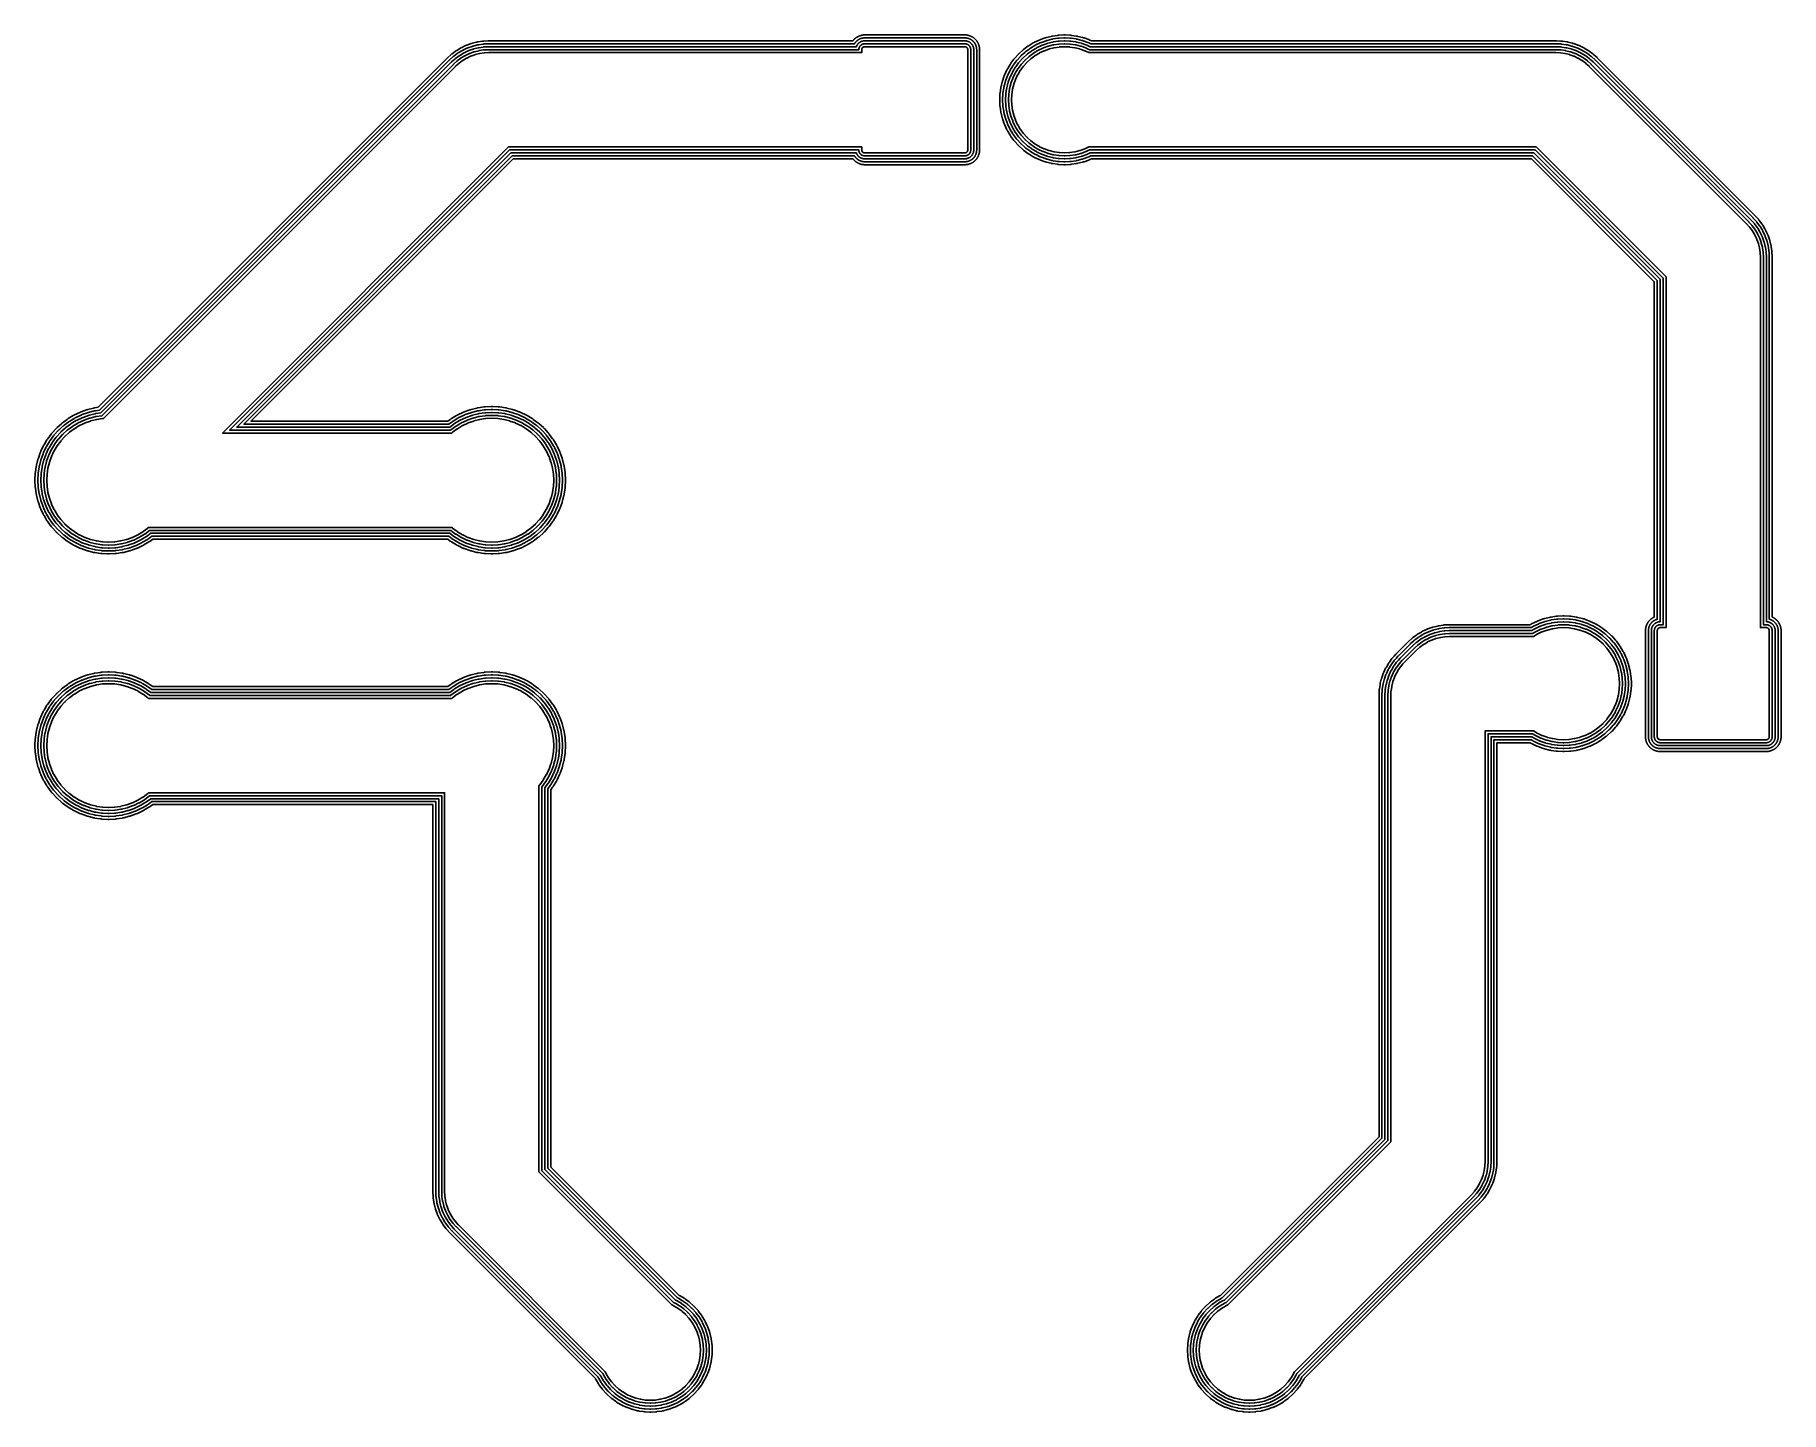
# Model space of a CAD drawing. Header units: metres. Extents: x 123.3 to 152.9, y -74.8 to -51.5.
import ezdxf

# ---------------------------------------------------------------- set-up
doc = ezdxf.new("R2010")
doc.units = ezdxf.units.M

msp = doc.modelspace()

# ---------------------------------------------------------------- linework, layer by layer
for points in [[(124.371, -57.814), (124.318, -57.822), (124.312, -57.823), (124.306, -57.824), (124.3, -57.825), (124.294, -57.827), (124.199, -57.851), (124.193, -57.852), (124.187, -57.854), (124.181, -57.856), (124.175, -57.858), (124.083, -57.891), (124.077, -57.893), (124.072, -57.895), (124.066, -57.898), (124.06, -57.9), (123.972, -57.942), (123.966, -57.945), (123.961, -57.948), (123.955, -57.951), (123.95, -57.954), (123.866, -58.004), (123.861, -58.007), (123.856, -58.011), (123.85, -58.014), (123.846, -58.018), (123.767, -58.076), (123.762, -58.08), (123.757, -58.084), (123.752, -58.088), (123.748, -58.092), (123.675, -58.158), (123.671, -58.162), (123.666, -58.166), (123.662, -58.171), (123.658, -58.175), (123.592, -58.248), (123.588, -58.252), (123.584, -58.257), (123.58, -58.262), (123.576, -58.267), (123.518, -58.346), (123.514, -58.35), (123.511, -58.356), (123.507, -58.361), (123.504, -58.366), (123.454, -58.45), (123.451, -58.455), (123.448, -58.461), (123.445, -58.466), (123.442, -58.472), (123.4, -58.56), (123.398, -58.566), (123.395, -58.572), (123.393, -58.577), (123.391, -58.583), (123.358, -58.675), (123.356, -58.681), (123.354, -58.687), (123.352, -58.693), (123.351, -58.699), (123.327, -58.794), (123.325, -58.8), (123.324, -58.806), (123.323, -58.812), (123.322, -58.818), (123.308, -58.915), (123.307, -58.921), (123.306, -58.927), (123.305, -58.934), (123.305, -58.94), (123.3, -59.038), (123.3, -59.044), (123.3, -59.05), (123.3, -59.056), (123.3, -59.062), (123.305, -59.16), (123.305, -59.166), (123.306, -59.173), (123.307, -59.179), (123.308, -59.185), (123.322, -59.282), (123.323, -59.288), (123.324, -59.294), (123.325, -59.3), (123.327, -59.306), (123.351, -59.401), (123.352, -59.407), (123.354, -59.413), (123.356, -59.419), (123.358, -59.425), (123.391, -59.517), (123.393, -59.523), (123.395, -59.528), (123.398, -59.534), (123.4, -59.54), (123.442, -59.628), (123.445, -59.634), (123.448, -59.639), (123.451, -59.645), (123.454, -59.65), (123.504, -59.734), (123.507, -59.739), (123.511, -59.744), (123.514, -59.75), (123.518, -59.754), (123.576, -59.833), (123.58, -59.838), (123.584, -59.843), (123.588, -59.848), (123.592, -59.852), (123.658, -59.925), (123.662, -59.929), (123.666, -59.934), (123.671, -59.938), (123.675, -59.942), (123.748, -60.008), (123.752, -60.012), (123.757, -60.016), (123.762, -60.02), (123.767, -60.024), (123.846, -60.082), (123.85, -60.086), (123.856, -60.089), (123.861, -60.093), (123.866, -60.096), (123.95, -60.146), (123.955, -60.149), (123.961, -60.152), (123.966, -60.155), (123.972, -60.158), (124.06, -60.2), (124.066, -60.202), (124.072, -60.205), (124.077, -60.207), (124.083, -60.209), (124.175, -60.242), (124.181, -60.244), (124.187, -60.246), (124.193, -60.248), (124.199, -60.249), (124.294, -60.273), (124.3, -60.275), (124.306, -60.276), (124.312, -60.277), (124.318, -60.278), (124.415, -60.292), (124.421, -60.293), (124.427, -60.294), (124.434, -60.295), (124.44, -60.295), (124.538, -60.3), (124.544, -60.3), (124.55, -60.3), (124.556, -60.3), (124.562, -60.3), (124.66, -60.295), (124.666, -60.295), (124.673, -60.294), (124.679, -60.293), (124.685, -60.292), (124.782, -60.278), (124.788, -60.277), (124.794, -60.276), (124.8, -60.275), (124.806, -60.273), (124.901, -60.249), (124.907, -60.248), (124.913, -60.246), (124.919, -60.244), (124.925, -60.242), (125.017, -60.209), (125.023, -60.207), (125.028, -60.205), (125.034, -60.202), (125.04, -60.2), (125.128, -60.158), (125.134, -60.155), (125.139, -60.152), (125.145, -60.149), (125.15, -60.146), (125.234, -60.096), (125.239, -60.093), (125.244, -60.089), (125.25, -60.086), (125.254, -60.082), (125.298, -60.05), (130.302, -60.05), (130.346, -60.082), (130.35, -60.086), (130.356, -60.089), (130.361, -60.093), (130.366, -60.096), (130.45, -60.146), (130.455, -60.149), (130.461, -60.152), (130.466, -60.155), (130.472, -60.158), (130.56, -60.2), (130.566, -60.202), (130.572, -60.205), (130.577, -60.207), (130.583, -60.209), (130.675, -60.242), (130.681, -60.244), (130.687, -60.246), (130.693, -60.248), (130.699, -60.249), (130.794, -60.273), (130.8, -60.275), (130.806, -60.276), (130.812, -60.277), (130.818, -60.278), (130.915, -60.292), (130.921, -60.293), (130.927, -60.294), (130.934, -60.295), (130.94, -60.295), (131.038, -60.3), (131.044, -60.3), (131.05, -60.3), (131.056, -60.3), (131.062, -60.3), (131.16, -60.295), (131.166, -60.295), (131.173, -60.294), (131.179, -60.293), (131.185, -60.292), (131.282, -60.278), (131.288, -60.277), (131.294, -60.276), (131.3, -60.275), (131.306, -60.273), (131.401, -60.249), (131.407, -60.248), (131.413, -60.246), (131.419, -60.244), (131.425, -60.242), (131.517, -60.209), (131.523, -60.207), (131.528, -60.205), (131.534, -60.202), (131.54, -60.2), (131.628, -60.158), (131.634, -60.155), (131.639, -60.152), (131.645, -60.149), (131.65, -60.146), (131.734, -60.096), (131.739, -60.093), (131.744, -60.089), (131.75, -60.086), (131.754, -60.082), (131.833, -60.024), (131.838, -60.02), (131.843, -60.016), (131.848, -60.012), (131.852, -60.008), (131.925, -59.942), (131.929, -59.938), (131.934, -59.934), (131.938, -59.929), (131.942, -59.925), (132.008, -59.852), (132.012, -59.848), (132.016, -59.843), (132.02, -59.838), (132.024, -59.833), (132.082, -59.754), (132.086, -59.75), (132.089, -59.744), (132.093, -59.739), (132.096, -59.734), (132.146, -59.65), (132.149, -59.645), (132.152, -59.639), (132.155, -59.634), (132.158, -59.628), (132.2, -59.54), (132.202, -59.534), (132.205, -59.528), (132.207, -59.523), (132.209, -59.517), (132.242, -59.425), (132.244, -59.419), (132.246, -59.413), (132.248, -59.407), (132.249, -59.401), (132.273, -59.306), (132.275, -59.3), (132.276, -59.294), (132.277, -59.288), (132.278, -59.282), (132.292, -59.185), (132.293, -59.179), (132.294, -59.173), (132.295, -59.166), (132.295, -59.16), (132.3, -59.062), (132.3, -59.056), (132.3, -59.05), (132.3, -59.044), (132.3, -59.038), (132.295, -58.94), (132.295, -58.934), (132.294, -58.927), (132.293, -58.921), (132.292, -58.915), (132.278, -58.818), (132.277, -58.812), (132.276, -58.806), (132.275, -58.8), (132.273, -58.794), (132.249, -58.699), (132.248, -58.693), (132.246, -58.687), (132.244, -58.681), (132.242, -58.675), (132.209, -58.583), (132.207, -58.577), (132.205, -58.572), (132.202, -58.566), (132.2, -58.56), (132.158, -58.472), (132.155, -58.466), (132.152, -58.461), (132.149, -58.455), (132.146, -58.45), (132.096, -58.366), (132.093, -58.361), (132.089, -58.356), (132.086, -58.35), (132.082, -58.346), (132.024, -58.267), (132.02, -58.262), (132.016, -58.257), (132.012, -58.252), (132.008, -58.248), (131.942, -58.175), (131.938, -58.171), (131.934, -58.166), (131.929, -58.162), (131.925, -58.158), (131.852, -58.092), (131.848, -58.088), (131.843, -58.084), (131.838, -58.08), (131.833, -58.076), (131.754, -58.018), (131.75, -58.014), (131.744, -58.011), (131.739, -58.007), (131.734, -58.004), (131.65, -57.954), (131.645, -57.951), (131.639, -57.948), (131.634, -57.945), (131.628, -57.942), (131.54, -57.9), (131.534, -57.898), (131.528, -57.895), (131.523, -57.893), (131.517, -57.891), (131.425, -57.858), (131.419, -57.856), (131.413, -57.854), (131.407, -57.852), (131.401, -57.851), (131.306, -57.827), (131.3, -57.825), (131.294, -57.824), (131.288, -57.823), (131.282, -57.822), (131.185, -57.808), (131.179, -57.807), (131.173, -57.806), (131.166, -57.805), (131.16, -57.805), (131.062, -57.8), (131.056, -57.8), (131.05, -57.8), (131.044, -57.8), (131.038, -57.8), (130.94, -57.805), (130.934, -57.805), (130.927, -57.806), (130.921, -57.807), (130.915, -57.808), (130.818, -57.822), (130.812, -57.823), (130.806, -57.824), (130.8, -57.825), (130.794, -57.827), (130.699, -57.851), (130.693, -57.852), (130.687, -57.854), (130.681, -57.856), (130.675, -57.858), (130.583, -57.891), (130.577, -57.893), (130.572, -57.895), (130.566, -57.898), (130.56, -57.9), (130.472, -57.942), (130.466, -57.945), (130.461, -57.948), (130.455, -57.951), (130.45, -57.954), (130.366, -58.004), (130.361, -58.007), (130.356, -58.011), (130.35, -58.014), (130.346, -58.018), (130.302, -58.05), (126.965, -58.05), (131.414, -53.6), (137.175, -53.6), (137.178, -53.604), (137.182, -53.609), (137.186, -53.613), (137.19, -53.618), (137.194, -53.622), (137.198, -53.627), (137.203, -53.631), (137.207, -53.635), (137.212, -53.639), (137.216, -53.643), (137.221, -53.647), (137.226, -53.651), (137.231, -53.654), (137.236, -53.658), (137.241, -53.661), (137.246, -53.664), (137.252, -53.668), (137.257, -53.67), (137.263, -53.673), (137.268, -53.676), (137.274, -53.679), (137.279, -53.681), (137.285, -53.683), (137.291, -53.685), (137.297, -53.687), (137.302, -53.689), (137.308, -53.691), (137.314, -53.693), (137.32, -53.694), (137.326, -53.695), (137.332, -53.696), (137.338, -53.697), (137.344, -53.698), (137.35, -53.699), (137.357, -53.699), (137.363, -53.7), (137.369, -53.7), (137.375, -53.7), (139.075, -53.7), (139.081, -53.7), (139.087, -53.7), (139.093, -53.699), (139.1, -53.699), (139.106, -53.698), (139.112, -53.697), (139.118, -53.696), (139.124, -53.695), (139.13, -53.694), (139.136, -53.693), (139.142, -53.691), (139.148, -53.689), (139.153, -53.687), (139.159, -53.685), (139.165, -53.683), (139.171, -53.681), (139.176, -53.679), (139.182, -53.676), (139.187, -53.673), (139.193, -53.67), (139.198, -53.668), (139.204, -53.664), (139.209, -53.661), (139.214, -53.658), (139.219, -53.654), (139.224, -53.651), (139.229, -53.647), (139.234, -53.643), (139.238, -53.639), (139.243, -53.635), (139.247, -53.631), (139.252, -53.627), (139.256, -53.622), (139.26, -53.618), (139.264, -53.613), (139.268, -53.609), (139.272, -53.604), (139.276, -53.599), (139.279, -53.594), (139.283, -53.589), (139.286, -53.584), (139.289, -53.579), (139.293, -53.573), (139.295, -53.568), (139.298, -53.562), (139.301, -53.557), (139.304, -53.551), (139.306, -53.546), (139.308, -53.54), (139.31, -53.534), (139.312, -53.528), (139.314, -53.523), (139.316, -53.517), (139.318, -53.511), (139.319, -53.505), (139.32, -53.499), (139.321, -53.493), (139.322, -53.487), (139.323, -53.481), (139.324, -53.475), (139.324, -53.468), (139.325, -53.462), (139.325, -53.456), (139.325, -53.45), (139.325, -51.75), (139.325, -51.744), (139.325, -51.738), (139.324, -51.732), (139.324, -51.725), (139.323, -51.719), (139.322, -51.713), (139.321, -51.707), (139.32, -51.701), (139.319, -51.695), (139.318, -51.689), (139.316, -51.683), (139.314, -51.677), (139.312, -51.672), (139.31, -51.666), (139.308, -51.66), (139.306, -51.654), (139.304, -51.649), (139.301, -51.643), (139.298, -51.638), (139.295, -51.632), (139.293, -51.627), (139.289, -51.621), (139.286, -51.616), (139.283, -51.611), (139.279, -51.606), (139.276, -51.601), (139.272, -51.596), (139.268, -51.591), (139.264, -51.587), (139.26, -51.582), (139.256, -51.578), (139.252, -51.573), (139.247, -51.569), (139.243, -51.565), (139.238, -51.561), (139.234, -51.557), (139.229, -51.553), (139.224, -51.549), (139.219, -51.546), (139.214, -51.542), (139.209, -51.539), (139.204, -51.536), (139.198, -51.532), (139.193, -51.53), (139.187, -51.527), (139.182, -51.524), (139.176, -51.521), (139.171, -51.519), (139.165, -51.517), (139.159, -51.515), (139.153, -51.513), (139.148, -51.511), (139.142, -51.509), (139.136, -51.507), (139.13, -51.506), (139.124, -51.505), (139.118, -51.504), (139.112, -51.503), (139.106, -51.502), (139.1, -51.501), (139.093, -51.501), (139.087, -51.5), (139.081, -51.5), (139.075, -51.5), (137.375, -51.5), (137.369, -51.5), (137.363, -51.5), (137.357, -51.501), (137.35, -51.501), (137.344, -51.502), (137.338, -51.503), (137.332, -51.504), (137.326, -51.505), (137.32, -51.506), (137.314, -51.507), (137.308, -51.509), (137.302, -51.511), (137.297, -51.513), (137.291, -51.515), (137.285, -51.517), (137.279, -51.519), (137.274, -51.521), (137.268, -51.524), (137.263, -51.527), (137.257, -51.53), (137.252, -51.532), (137.246, -51.536), (137.241, -51.539), (137.236, -51.542), (137.231, -51.546), (137.226, -51.549), (137.221, -51.553), (137.216, -51.557), (137.212, -51.561), (137.207, -51.565), (137.203, -51.569), (137.198, -51.573), (137.194, -51.578), (137.19, -51.582), (137.186, -51.587), (137.182, -51.591), (137.178, -51.596), (137.175, -51.6), (131, -51.6), (130.994, -51.6), (130.988, -51.6), (130.914, -51.604), (130.908, -51.604), (130.902, -51.604), (130.896, -51.605), (130.89, -51.606), (130.817, -51.617), (130.811, -51.618), (130.805, -51.619), (130.799, -51.62), (130.793, -51.622), (130.721, -51.639), (130.715, -51.641), (130.71, -51.643), (130.704, -51.645), (130.698, -51.647), (130.629, -51.671), (130.623, -51.673), (130.617, -51.676), (130.612, -51.678), (130.606, -51.681), (130.539, -51.712), (130.534, -51.715), (130.528, -51.718), (130.523, -51.721), (130.518, -51.724), (130.455, -51.762), (130.449, -51.765), (130.444, -51.768), (130.439, -51.772), (130.434, -51.775), (130.375, -51.819), (130.37, -51.823), (130.365, -51.827), (130.361, -51.831), (130.356, -51.835), (130.302, -51.884), (130.297, -51.888), (130.293, -51.893), (124.371, -57.814)], [(141.22, -53.6), (148.686, -53.6), (150.77, -55.684), (150.77, -61.371), (150.769, -61.371), (150.763, -61.374), (150.758, -61.377), (150.752, -61.38), (150.747, -61.382), (150.741, -61.386), (150.736, -61.389), (150.731, -61.392), (150.726, -61.396), (150.721, -61.399), (150.716, -61.403), (150.711, -61.407), (150.707, -61.411), (150.702, -61.415), (150.698, -61.419), (150.693, -61.423), (150.689, -61.428), (150.685, -61.432), (150.681, -61.437), (150.677, -61.441), (150.673, -61.446), (150.669, -61.451), (150.666, -61.456), (150.662, -61.461), (150.659, -61.466), (150.656, -61.471), (150.652, -61.477), (150.65, -61.482), (150.647, -61.488), (150.644, -61.493), (150.641, -61.499), (150.639, -61.504), (150.637, -61.51), (150.635, -61.516), (150.633, -61.522), (150.631, -61.527), (150.629, -61.533), (150.627, -61.539), (150.626, -61.545), (150.625, -61.551), (150.624, -61.557), (150.623, -61.563), (150.622, -61.569), (150.621, -61.575), (150.621, -61.582), (150.62, -61.588), (150.62, -61.594), (150.62, -61.6), (150.62, -63.4), (150.62, -63.406), (150.62, -63.412), (150.621, -63.418), (150.621, -63.425), (150.622, -63.431), (150.623, -63.437), (150.624, -63.443), (150.625, -63.449), (150.626, -63.455), (150.627, -63.461), (150.629, -63.467), (150.631, -63.473), (150.633, -63.478), (150.635, -63.484), (150.637, -63.49), (150.639, -63.496), (150.641, -63.501), (150.644, -63.507), (150.647, -63.512), (150.65, -63.518), (150.652, -63.523), (150.656, -63.529), (150.659, -63.534), (150.662, -63.539), (150.666, -63.544), (150.669, -63.549), (150.673, -63.554), (150.677, -63.559), (150.681, -63.563), (150.685, -63.568), (150.689, -63.572), (150.693, -63.577), (150.698, -63.581), (150.702, -63.585), (150.707, -63.589), (150.711, -63.593), (150.716, -63.597), (150.721, -63.601), (150.726, -63.604), (150.731, -63.608), (150.736, -63.611), (150.741, -63.614), (150.747, -63.618), (150.752, -63.62), (150.758, -63.623), (150.763, -63.626), (150.769, -63.629), (150.774, -63.631), (150.78, -63.633), (150.786, -63.635), (150.792, -63.637), (150.797, -63.639), (150.803, -63.641), (150.809, -63.643), (150.815, -63.644), (150.821, -63.645), (150.827, -63.646), (150.833, -63.647), (150.839, -63.648), (150.845, -63.649), (150.852, -63.649), (150.858, -63.65), (150.864, -63.65), (150.87, -63.65), (152.67, -63.65), (152.676, -63.65), (152.682, -63.65), (152.688, -63.649), (152.695, -63.649), (152.701, -63.648), (152.707, -63.647), (152.713, -63.646), (152.719, -63.645), (152.725, -63.644), (152.731, -63.643), (152.737, -63.641), (152.743, -63.639), (152.748, -63.637), (152.754, -63.635), (152.76, -63.633), (152.766, -63.631), (152.771, -63.629), (152.777, -63.626), (152.782, -63.623), (152.788, -63.62), (152.793, -63.618), (152.799, -63.614), (152.804, -63.611), (152.809, -63.608), (152.814, -63.604), (152.819, -63.601), (152.824, -63.597), (152.829, -63.593), (152.833, -63.589), (152.838, -63.585), (152.842, -63.581), (152.847, -63.577), (152.851, -63.572), (152.855, -63.568), (152.859, -63.563), (152.863, -63.559), (152.867, -63.554), (152.871, -63.549), (152.874, -63.544), (152.878, -63.539), (152.881, -63.534), (152.884, -63.529), (152.888, -63.523), (152.89, -63.518), (152.893, -63.512), (152.896, -63.507), (152.899, -63.501), (152.901, -63.496), (152.903, -63.49), (152.905, -63.484), (152.907, -63.478), (152.909, -63.473), (152.911, -63.467), (152.913, -63.461), (152.914, -63.455), (152.915, -63.449), (152.916, -63.443), (152.917, -63.437), (152.918, -63.431), (152.919, -63.425), (152.919, -63.418), (152.92, -63.412), (152.92, -63.406), (152.92, -63.4), (152.92, -61.6), (152.92, -61.594), (152.92, -61.588), (152.919, -61.582), (152.919, -61.575), (152.918, -61.569), (152.917, -61.563), (152.916, -61.557), (152.915, -61.551), (152.914, -61.545), (152.913, -61.539), (152.911, -61.533), (152.909, -61.527), (152.907, -61.522), (152.905, -61.516), (152.903, -61.51), (152.901, -61.504), (152.899, -61.499), (152.896, -61.493), (152.893, -61.488), (152.89, -61.482), (152.888, -61.477), (152.884, -61.471), (152.881, -61.466), (152.878, -61.461), (152.874, -61.456), (152.871, -61.451), (152.867, -61.446), (152.863, -61.441), (152.859, -61.437), (152.855, -61.432), (152.851, -61.428), (152.847, -61.423), (152.842, -61.419), (152.838, -61.415), (152.833, -61.411), (152.829, -61.407), (152.824, -61.403), (152.819, -61.399), (152.814, -61.396), (152.809, -61.392), (152.804, -61.389), (152.799, -61.386), (152.793, -61.382), (152.788, -61.38), (152.782, -61.377), (152.777, -61.374), (152.771, -61.371), (152.77, -61.371), (152.77, -55.27), (152.77, -55.264), (152.77, -55.258), (152.766, -55.184), (152.766, -55.178), (152.766, -55.172), (152.765, -55.166), (152.764, -55.16), (152.753, -55.087), (152.752, -55.081), (152.751, -55.075), (152.75, -55.069), (152.748, -55.063), (152.731, -54.991), (152.729, -54.985), (152.727, -54.98), (152.725, -54.974), (152.723, -54.968), (152.699, -54.899), (152.697, -54.893), (152.694, -54.887), (152.692, -54.882), (152.689, -54.876), (152.658, -54.809), (152.655, -54.804), (152.652, -54.798), (152.649, -54.793), (152.646, -54.788), (152.608, -54.725), (152.605, -54.719), (152.602, -54.714), (152.598, -54.709), (152.595, -54.704), (152.551, -54.645), (152.547, -54.64), (152.543, -54.635), (152.539, -54.631), (152.535, -54.626), (152.486, -54.572), (152.482, -54.567), (152.477, -54.563), (149.807, -51.893), (149.803, -51.888), (149.798, -51.884), (149.744, -51.835), (149.739, -51.831), (149.735, -51.827), (149.73, -51.823), (149.725, -51.819), (149.666, -51.775), (149.661, -51.772), (149.656, -51.768), (149.651, -51.765), (149.645, -51.762), (149.582, -51.724), (149.577, -51.721), (149.572, -51.718), (149.566, -51.715), (149.561, -51.712), (149.494, -51.681), (149.488, -51.678), (149.483, -51.676), (149.477, -51.673), (149.471, -51.671), (149.402, -51.647), (149.396, -51.645), (149.39, -51.643), (149.385, -51.641), (149.379, -51.639), (149.307, -51.622), (149.301, -51.62), (149.295, -51.619), (149.289, -51.618), (149.283, -51.617), (149.21, -51.606), (149.204, -51.605), (149.198, -51.604), (149.192, -51.604), (149.186, -51.604), (149.112, -51.6), (149.106, -51.6), (149.1, -51.6), (141.22, -51.6), (141.197, -51.589), (141.192, -51.586), (141.186, -51.584), (141.18, -51.581), (141.175, -51.579), (141.096, -51.551), (141.09, -51.549), (141.084, -51.547), (141.078, -51.546), (141.072, -51.544), (140.992, -51.524), (140.986, -51.522), (140.98, -51.521), (140.974, -51.52), (140.968, -51.519), (140.885, -51.507), (140.879, -51.506), (140.873, -51.505), (140.867, -51.505), (140.861, -51.504), (140.777, -51.5), (140.771, -51.5), (140.765, -51.5), (140.759, -51.5), (140.753, -51.5), (140.669, -51.504), (140.663, -51.505), (140.657, -51.505), (140.651, -51.506), (140.645, -51.507), (140.562, -51.519), (140.556, -51.52), (140.55, -51.521), (140.544, -51.522), (140.538, -51.524), (140.458, -51.544), (140.452, -51.546), (140.446, -51.547), (140.44, -51.549), (140.434, -51.551), (140.355, -51.579), (140.35, -51.581), (140.344, -51.584), (140.338, -51.586), (140.333, -51.589), (140.257, -51.624), (140.252, -51.627), (140.246, -51.63), (140.241, -51.633), (140.236, -51.636), (140.164, -51.679), (140.159, -51.682), (140.154, -51.685), (140.149, -51.689), (140.144, -51.692), (140.077, -51.742), (140.072, -51.746), (140.067, -51.75), (140.062, -51.754), (140.058, -51.758), (139.996, -51.814), (139.992, -51.818), (139.987, -51.822), (139.983, -51.827), (139.979, -51.831), (139.923, -51.893), (139.919, -51.897), (139.915, -51.902), (139.911, -51.907), (139.907, -51.912), (139.857, -51.979), (139.854, -51.984), (139.85, -51.989), (139.847, -51.994), (139.844, -51.999), (139.801, -52.071), (139.798, -52.076), (139.795, -52.081), (139.792, -52.087), (139.789, -52.092), (139.754, -52.168), (139.751, -52.173), (139.749, -52.179), (139.746, -52.185), (139.744, -52.19), (139.716, -52.269), (139.714, -52.275), (139.712, -52.281), (139.711, -52.287), (139.709, -52.293), (139.689, -52.373), (139.687, -52.379), (139.686, -52.385), (139.685, -52.391), (139.684, -52.397), (139.672, -52.48), (139.671, -52.486), (139.67, -52.492), (139.67, -52.498), (139.669, -52.504), (139.665, -52.588), (139.665, -52.594), (139.665, -52.6), (139.665, -52.606), (139.665, -52.612), (139.669, -52.696), (139.67, -52.702), (139.67, -52.708), (139.671, -52.714), (139.672, -52.72), (139.684, -52.803), (139.685, -52.809), (139.686, -52.815), (139.687, -52.821), (139.689, -52.827), (139.709, -52.907), (139.711, -52.913), (139.712, -52.919), (139.714, -52.925), (139.716, -52.931), (139.744, -53.01), (139.746, -53.015), (139.749, -53.021), (139.751, -53.027), (139.754, -53.032), (139.789, -53.108), (139.792, -53.113), (139.795, -53.119), (139.798, -53.124), (139.801, -53.129), (139.844, -53.201), (139.847, -53.206), (139.85, -53.211), (139.854, -53.216), (139.857, -53.221), (139.907, -53.288), (139.911, -53.293), (139.915, -53.298), (139.919, -53.303), (139.923, -53.307), (139.979, -53.369), (139.983, -53.373), (139.987, -53.378), (139.992, -53.382), (139.996, -53.386), (140.058, -53.442), (140.062, -53.446), (140.067, -53.45), (140.072, -53.454), (140.077, -53.458), (140.144, -53.508), (140.149, -53.511), (140.154, -53.515), (140.159, -53.518), (140.164, -53.521), (140.236, -53.564), (140.241, -53.567), (140.246, -53.57), (140.252, -53.573), (140.257, -53.576), (140.333, -53.611), (140.338, -53.614), (140.344, -53.616), (140.35, -53.619), (140.355, -53.621), (140.434, -53.649), (140.44, -53.651), (140.446, -53.653), (140.452, -53.654), (140.458, -53.656), (140.538, -53.676), (140.544, -53.678), (140.55, -53.679), (140.556, -53.68), (140.562, -53.681), (140.645, -53.693), (140.651, -53.694), (140.657, -53.695), (140.663, -53.695), (140.669, -53.696), (140.753, -53.7), (140.759, -53.7), (140.765, -53.7), (140.771, -53.7), (140.777, -53.7), (140.861, -53.696), (140.867, -53.695), (140.873, -53.695), (140.879, -53.694), (140.885, -53.693), (140.968, -53.681), (140.974, -53.68), (140.98, -53.679), (140.986, -53.678), (140.992, -53.676), (141.072, -53.656), (141.078, -53.654), (141.084, -53.653), (141.09, -53.651), (141.096, -53.649), (141.175, -53.621), (141.18, -53.619), (141.186, -53.616), (141.192, -53.614), (141.197, -53.611), (141.22, -53.6)], [(124.395, -57.861), (124.326, -57.871), (124.321, -57.872), (124.316, -57.873), (124.311, -57.874), (124.306, -57.875), (124.211, -57.899), (124.206, -57.9), (124.202, -57.902), (124.197, -57.903), (124.192, -57.905), (124.1, -57.938), (124.095, -57.94), (124.091, -57.941), (124.086, -57.943), (124.082, -57.945), (123.993, -57.987), (123.989, -57.989), (123.984, -57.992), (123.98, -57.994), (123.976, -57.997), (123.892, -58.047), (123.887, -58.05), (123.883, -58.052), (123.879, -58.055), (123.875, -58.058), (123.796, -58.116), (123.793, -58.119), (123.789, -58.122), (123.785, -58.126), (123.781, -58.129), (123.709, -58.195), (123.705, -58.198), (123.701, -58.201), (123.698, -58.205), (123.695, -58.209), (123.629, -58.281), (123.626, -58.285), (123.622, -58.289), (123.619, -58.293), (123.616, -58.296), (123.558, -58.375), (123.555, -58.379), (123.552, -58.383), (123.55, -58.387), (123.547, -58.392), (123.497, -58.476), (123.494, -58.48), (123.492, -58.484), (123.489, -58.489), (123.487, -58.493), (123.445, -58.582), (123.443, -58.586), (123.441, -58.591), (123.44, -58.595), (123.438, -58.6), (123.405, -58.692), (123.403, -58.697), (123.402, -58.702), (123.4, -58.706), (123.399, -58.711), (123.375, -58.806), (123.374, -58.811), (123.373, -58.816), (123.372, -58.821), (123.371, -58.826), (123.357, -58.923), (123.356, -58.928), (123.356, -58.932), (123.355, -58.937), (123.355, -58.942), (123.35, -59.04), (123.35, -59.045), (123.35, -59.05), (123.35, -59.055), (123.35, -59.06), (123.355, -59.158), (123.355, -59.163), (123.356, -59.168), (123.356, -59.172), (123.357, -59.177), (123.371, -59.274), (123.372, -59.279), (123.373, -59.284), (123.374, -59.289), (123.375, -59.294), (123.399, -59.389), (123.4, -59.394), (123.402, -59.398), (123.403, -59.403), (123.405, -59.408), (123.438, -59.5), (123.44, -59.505), (123.441, -59.509), (123.443, -59.514), (123.445, -59.518), (123.487, -59.607), (123.489, -59.611), (123.492, -59.616), (123.494, -59.62), (123.497, -59.624), (123.547, -59.708), (123.55, -59.713), (123.552, -59.717), (123.555, -59.721), (123.558, -59.725), (123.616, -59.804), (123.619, -59.807), (123.622, -59.811), (123.626, -59.815), (123.629, -59.819), (123.695, -59.891), (123.698, -59.895), (123.701, -59.899), (123.705, -59.902), (123.709, -59.905), (123.781, -59.971), (123.785, -59.974), (123.789, -59.978), (123.793, -59.981), (123.796, -59.984), (123.875, -60.042), (123.879, -60.045), (123.883, -60.048), (123.887, -60.05), (123.892, -60.053), (123.976, -60.103), (123.98, -60.106), (123.984, -60.108), (123.989, -60.111), (123.993, -60.113), (124.082, -60.155), (124.086, -60.157), (124.091, -60.159), (124.095, -60.16), (124.1, -60.162), (124.192, -60.195), (124.197, -60.197), (124.202, -60.198), (124.206, -60.2), (124.211, -60.201), (124.306, -60.225), (124.311, -60.226), (124.316, -60.227), (124.321, -60.228), (124.326, -60.229), (124.423, -60.243), (124.428, -60.244), (124.432, -60.244), (124.437, -60.245), (124.442, -60.245), (124.54, -60.25), (124.545, -60.25), (124.55, -60.25), (124.555, -60.25), (124.56, -60.25), (124.658, -60.245), (124.663, -60.245), (124.668, -60.244), (124.672, -60.244), (124.677, -60.243), (124.774, -60.229), (124.779, -60.228), (124.784, -60.227), (124.789, -60.226), (124.794, -60.225), (124.889, -60.201), (124.894, -60.2), (124.898, -60.198), (124.903, -60.197), (124.908, -60.195), (125, -60.162), (125.005, -60.16), (125.009, -60.159), (125.014, -60.157), (125.018, -60.155), (125.107, -60.113), (125.111, -60.111), (125.116, -60.108), (125.12, -60.106), (125.124, -60.103), (125.208, -60.053), (125.213, -60.05), (125.217, -60.048), (125.221, -60.045), (125.225, -60.042), (125.281, -60), (130.319, -60), (130.375, -60.042), (130.379, -60.045), (130.383, -60.048), (130.387, -60.05), (130.392, -60.053), (130.476, -60.103), (130.48, -60.106), (130.484, -60.108), (130.489, -60.111), (130.493, -60.113), (130.582, -60.155), (130.586, -60.157), (130.591, -60.159), (130.595, -60.16), (130.6, -60.162), (130.692, -60.195), (130.697, -60.197), (130.702, -60.198), (130.706, -60.2), (130.711, -60.201), (130.806, -60.225), (130.811, -60.226), (130.816, -60.227), (130.821, -60.228), (130.826, -60.229), (130.923, -60.243), (130.928, -60.244), (130.932, -60.244), (130.937, -60.245), (130.942, -60.245), (131.04, -60.25), (131.045, -60.25), (131.05, -60.25), (131.055, -60.25), (131.06, -60.25), (131.158, -60.245), (131.163, -60.245), (131.168, -60.244), (131.172, -60.244), (131.177, -60.243), (131.274, -60.229), (131.279, -60.228), (131.284, -60.227), (131.289, -60.226), (131.294, -60.225), (131.389, -60.201), (131.394, -60.2), (131.398, -60.198), (131.403, -60.197), (131.408, -60.195), (131.5, -60.162), (131.505, -60.16), (131.509, -60.159), (131.514, -60.157), (131.518, -60.155), (131.607, -60.113), (131.611, -60.111), (131.616, -60.108), (131.62, -60.106), (131.624, -60.103), (131.708, -60.053), (131.713, -60.05), (131.717, -60.048), (131.721, -60.045), (131.725, -60.042), (131.804, -59.984), (131.807, -59.981), (131.811, -59.978), (131.815, -59.974), (131.819, -59.971), (131.891, -59.905), (131.895, -59.902), (131.899, -59.899), (131.902, -59.895), (131.905, -59.891), (131.971, -59.819), (131.974, -59.815), (131.978, -59.811), (131.981, -59.807), (131.984, -59.804), (132.042, -59.725), (132.045, -59.721), (132.048, -59.717), (132.05, -59.713), (132.053, -59.708), (132.103, -59.624), (132.106, -59.62), (132.108, -59.616), (132.111, -59.611), (132.113, -59.607), (132.155, -59.518), (132.157, -59.514), (132.159, -59.509), (132.16, -59.505), (132.162, -59.5), (132.195, -59.408), (132.197, -59.403), (132.198, -59.398), (132.2, -59.394), (132.201, -59.389), (132.225, -59.294), (132.226, -59.289), (132.227, -59.284), (132.228, -59.279), (132.229, -59.274), (132.243, -59.177), (132.244, -59.172), (132.244, -59.168), (132.245, -59.163), (132.245, -59.158), (132.25, -59.06), (132.25, -59.055), (132.25, -59.05), (132.25, -59.045), (132.25, -59.04), (132.245, -58.942), (132.245, -58.937), (132.244, -58.932), (132.244, -58.928), (132.243, -58.923), (132.229, -58.826), (132.228, -58.821), (132.227, -58.816), (132.226, -58.811), (132.225, -58.806), (132.201, -58.711), (132.2, -58.706), (132.198, -58.702), (132.197, -58.697), (132.195, -58.692), (132.162, -58.6), (132.16, -58.595), (132.159, -58.591), (132.157, -58.586), (132.155, -58.582), (132.113, -58.493), (132.111, -58.489), (132.108, -58.484), (132.106, -58.48), (132.103, -58.476), (132.053, -58.392), (132.05, -58.387), (132.048, -58.383), (132.045, -58.379), (132.042, -58.375), (131.984, -58.296), (131.981, -58.293), (131.978, -58.289), (131.974, -58.285), (131.971, -58.281), (131.905, -58.209), (131.902, -58.205), (131.899, -58.201), (131.895, -58.198), (131.891, -58.195), (131.819, -58.129), (131.815, -58.126), (131.811, -58.122), (131.807, -58.119), (131.804, -58.116), (131.725, -58.058), (131.721, -58.055), (131.717, -58.052), (131.713, -58.05), (131.708, -58.047), (131.624, -57.997), (131.62, -57.994), (131.616, -57.992), (131.611, -57.989), (131.607, -57.987), (131.518, -57.945), (131.514, -57.943), (131.509, -57.941), (131.505, -57.94), (131.5, -57.938), (131.408, -57.905), (131.403, -57.903), (131.398, -57.902), (131.394, -57.9), (131.389, -57.899), (131.294, -57.875), (131.289, -57.874), (131.284, -57.873), (131.279, -57.872), (131.274, -57.871), (131.177, -57.857), (131.172, -57.856), (131.168, -57.856), (131.163, -57.855), (131.158, -57.855), (131.06, -57.85), (131.055, -57.85), (131.05, -57.85), (131.045, -57.85), (131.04, -57.85), (130.942, -57.855), (130.937, -57.855), (130.932, -57.856), (130.928, -57.856), (130.923, -57.857), (130.826, -57.871), (130.821, -57.872), (130.816, -57.873), (130.811, -57.874), (130.806, -57.875), (130.711, -57.899), (130.706, -57.9), (130.702, -57.902), (130.697, -57.903), (130.692, -57.905), (130.6, -57.938), (130.595, -57.94), (130.591, -57.941), (130.586, -57.943), (130.582, -57.945), (130.493, -57.987), (130.489, -57.989), (130.484, -57.992), (130.48, -57.994), (130.476, -57.997), (130.392, -58.047), (130.387, -58.05), (130.383, -58.052), (130.379, -58.055), (130.375, -58.058), (130.319, -58.1), (126.844, -58.1), (131.394, -53.55), (137.202, -53.55), (137.203, -53.553), (137.206, -53.557), (137.209, -53.561), (137.211, -53.565), (137.214, -53.569), (137.217, -53.573), (137.22, -53.577), (137.224, -53.581), (137.227, -53.584), (137.23, -53.588), (137.234, -53.591), (137.237, -53.595), (137.241, -53.598), (137.244, -53.601), (137.248, -53.605), (137.252, -53.608), (137.256, -53.611), (137.26, -53.614), (137.264, -53.616), (137.268, -53.619), (137.272, -53.622), (137.276, -53.624), (137.281, -53.626), (137.285, -53.629), (137.289, -53.631), (137.294, -53.633), (137.298, -53.635), (137.303, -53.637), (137.308, -53.638), (137.312, -53.64), (137.317, -53.641), (137.322, -53.643), (137.326, -53.644), (137.331, -53.645), (137.336, -53.646), (137.341, -53.647), (137.346, -53.648), (137.351, -53.648), (137.355, -53.649), (137.36, -53.649), (137.365, -53.65), (137.37, -53.65), (137.375, -53.65), (139.075, -53.65), (139.08, -53.65), (139.085, -53.65), (139.09, -53.649), (139.095, -53.649), (139.099, -53.648), (139.104, -53.648), (139.109, -53.647), (139.114, -53.646), (139.119, -53.645), (139.124, -53.644), (139.128, -53.643), (139.133, -53.641), (139.138, -53.64), (139.142, -53.638), (139.147, -53.637), (139.152, -53.635), (139.156, -53.633), (139.161, -53.631), (139.165, -53.629), (139.169, -53.626), (139.174, -53.624), (139.178, -53.622), (139.182, -53.619), (139.186, -53.616), (139.19, -53.614), (139.194, -53.611), (139.198, -53.608), (139.202, -53.605), (139.206, -53.601), (139.209, -53.598), (139.213, -53.595), (139.216, -53.591), (139.22, -53.588), (139.223, -53.584), (139.226, -53.581), (139.23, -53.577), (139.233, -53.573), (139.236, -53.569), (139.239, -53.565), (139.241, -53.561), (139.244, -53.557), (139.247, -53.553), (139.249, -53.549), (139.251, -53.544), (139.254, -53.54), (139.256, -53.536), (139.258, -53.531), (139.26, -53.527), (139.262, -53.522), (139.263, -53.517), (139.265, -53.513), (139.266, -53.508), (139.268, -53.503), (139.269, -53.499), (139.27, -53.494), (139.271, -53.489), (139.272, -53.484), (139.273, -53.479), (139.273, -53.474), (139.274, -53.47), (139.274, -53.465), (139.275, -53.46), (139.275, -53.455), (139.275, -53.45), (139.275, -51.75), (139.275, -51.745), (139.275, -51.74), (139.274, -51.735), (139.274, -51.73), (139.273, -51.726), (139.273, -51.721), (139.272, -51.716), (139.271, -51.711), (139.27, -51.706), (139.269, -51.701), (139.268, -51.697), (139.266, -51.692), (139.265, -51.687), (139.263, -51.683), (139.262, -51.678), (139.26, -51.673), (139.258, -51.669), (139.256, -51.664), (139.254, -51.66), (139.251, -51.656), (139.249, -51.651), (139.247, -51.647), (139.244, -51.643), (139.241, -51.639), (139.239, -51.635), (139.236, -51.631), (139.233, -51.627), (139.23, -51.623), (139.226, -51.619), (139.223, -51.616), (139.22, -51.612), (139.216, -51.609), (139.213, -51.605), (139.209, -51.602), (139.206, -51.599), (139.202, -51.595), (139.198, -51.592), (139.194, -51.589), (139.19, -51.586), (139.186, -51.584), (139.182, -51.581), (139.178, -51.578), (139.174, -51.576), (139.169, -51.574), (139.165, -51.571), (139.161, -51.569), (139.156, -51.567), (139.152, -51.565), (139.147, -51.563), (139.142, -51.562), (139.138, -51.56), (139.133, -51.559), (139.128, -51.557), (139.124, -51.556), (139.119, -51.555), (139.114, -51.554), (139.109, -51.553), (139.104, -51.552), (139.099, -51.552), (139.095, -51.551), (139.09, -51.551), (139.085, -51.55), (139.08, -51.55), (139.075, -51.55), (137.375, -51.55), (137.37, -51.55), (137.365, -51.55), (137.36, -51.551), (137.355, -51.551), (137.351, -51.552), (137.346, -51.552), (137.341, -51.553), (137.336, -51.554), (137.331, -51.555), (137.326, -51.556), (137.322, -51.557), (137.317, -51.559), (137.312, -51.56), (137.308, -51.562), (137.303, -51.563), (137.298, -51.565), (137.294, -51.567), (137.289, -51.569), (137.285, -51.571), (137.281, -51.574), (137.276, -51.576), (137.272, -51.578), (137.268, -51.581), (137.264, -51.584), (137.26, -51.586), (137.256, -51.589), (137.252, -51.592), (137.248, -51.595), (137.244, -51.599), (137.241, -51.602), (137.237, -51.605), (137.234, -51.609), (137.23, -51.612), (137.227, -51.616), (137.224, -51.619), (137.22, -51.623), (137.217, -51.627), (137.214, -51.631), (137.211, -51.635), (137.209, -51.639), (137.206, -51.643), (137.203, -51.647), (137.202, -51.65), (131, -51.65), (130.995, -51.65), (130.99, -51.65), (130.917, -51.653), (130.912, -51.654), (130.907, -51.654), (130.902, -51.655), (130.897, -51.655), (130.824, -51.666), (130.819, -51.667), (130.815, -51.668), (130.81, -51.669), (130.805, -51.67), (130.734, -51.688), (130.729, -51.689), (130.724, -51.691), (130.719, -51.692), (130.715, -51.694), (130.645, -51.718), (130.641, -51.72), (130.636, -51.722), (130.632, -51.724), (130.627, -51.726), (130.561, -51.757), (130.556, -51.76), (130.552, -51.762), (130.548, -51.764), (130.543, -51.767), (130.48, -51.805), (130.476, -51.807), (130.472, -51.81), (130.468, -51.813), (130.464, -51.815), (130.405, -51.859), (130.401, -51.862), (130.397, -51.865), (130.393, -51.869), (130.39, -51.872), (130.335, -51.921), (130.331, -51.925), (130.328, -51.928), (124.395, -57.861)], [(124.419, -57.908), (124.333, -57.921), (124.329, -57.921), (124.326, -57.922), (124.322, -57.923), (124.318, -57.924), (124.223, -57.948), (124.22, -57.948), (124.216, -57.95), (124.213, -57.951), (124.209, -57.952), (124.117, -57.985), (124.113, -57.986), (124.11, -57.988), (124.107, -57.989), (124.103, -57.991), (124.014, -58.032), (124.011, -58.034), (124.008, -58.036), (124.005, -58.038), (124.001, -58.039), (123.917, -58.09), (123.914, -58.092), (123.911, -58.094), (123.908, -58.096), (123.905, -58.098), (123.826, -58.157), (123.823, -58.159), (123.82, -58.161), (123.818, -58.163), (123.815, -58.166), (123.742, -58.232), (123.739, -58.234), (123.737, -58.237), (123.734, -58.239), (123.732, -58.242), (123.666, -58.315), (123.663, -58.318), (123.661, -58.32), (123.659, -58.323), (123.657, -58.326), (123.598, -58.405), (123.596, -58.408), (123.594, -58.411), (123.592, -58.414), (123.59, -58.417), (123.539, -58.501), (123.538, -58.505), (123.536, -58.508), (123.534, -58.511), (123.532, -58.514), (123.491, -58.603), (123.489, -58.607), (123.488, -58.61), (123.486, -58.613), (123.485, -58.617), (123.452, -58.709), (123.451, -58.713), (123.45, -58.716), (123.448, -58.72), (123.448, -58.723), (123.424, -58.818), (123.423, -58.822), (123.422, -58.826), (123.421, -58.829), (123.421, -58.833), (123.406, -58.93), (123.406, -58.934), (123.406, -58.937), (123.405, -58.941), (123.405, -58.945), (123.4, -59.043), (123.4, -59.046), (123.4, -59.05), (123.4, -59.054), (123.4, -59.057), (123.405, -59.155), (123.405, -59.159), (123.406, -59.163), (123.406, -59.166), (123.406, -59.17), (123.421, -59.267), (123.421, -59.271), (123.422, -59.274), (123.423, -59.278), (123.424, -59.282), (123.448, -59.377), (123.448, -59.38), (123.45, -59.384), (123.451, -59.387), (123.452, -59.391), (123.485, -59.483), (123.486, -59.487), (123.488, -59.49), (123.489, -59.493), (123.491, -59.497), (123.532, -59.586), (123.534, -59.589), (123.536, -59.592), (123.538, -59.595), (123.539, -59.599), (123.59, -59.683), (123.592, -59.686), (123.594, -59.689), (123.596, -59.692), (123.598, -59.695), (123.657, -59.774), (123.659, -59.777), (123.661, -59.78), (123.663, -59.782), (123.666, -59.785), (123.732, -59.858), (123.734, -59.861), (123.737, -59.863), (123.739, -59.866), (123.742, -59.868), (123.815, -59.934), (123.818, -59.937), (123.82, -59.939), (123.823, -59.941), (123.826, -59.943), (123.905, -60.002), (123.908, -60.004), (123.911, -60.006), (123.914, -60.008), (123.917, -60.01), (124.001, -60.061), (124.005, -60.062), (124.008, -60.064), (124.011, -60.066), (124.014, -60.068), (124.103, -60.109), (124.107, -60.111), (124.11, -60.112), (124.113, -60.114), (124.117, -60.115), (124.209, -60.148), (124.213, -60.149), (124.216, -60.15), (124.22, -60.152), (124.223, -60.152), (124.318, -60.176), (124.322, -60.177), (124.326, -60.178), (124.329, -60.179), (124.333, -60.179), (124.43, -60.194), (124.434, -60.194), (124.437, -60.194), (124.441, -60.195), (124.445, -60.195), (124.543, -60.2), (124.546, -60.2), (124.55, -60.2), (124.554, -60.2), (124.557, -60.2), (124.655, -60.195), (124.659, -60.195), (124.663, -60.194), (124.666, -60.194), (124.67, -60.194), (124.767, -60.179), (124.771, -60.179), (124.774, -60.178), (124.778, -60.177), (124.782, -60.176), (124.877, -60.152), (124.88, -60.152), (124.884, -60.15), (124.887, -60.149), (124.891, -60.148), (124.983, -60.115), (124.987, -60.114), (124.99, -60.112), (124.993, -60.111), (124.997, -60.109), (125.086, -60.068), (125.089, -60.066), (125.092, -60.064), (125.095, -60.062), (125.099, -60.061), (125.183, -60.01), (125.186, -60.008), (125.189, -60.006), (125.192, -60.004), (125.195, -60.002), (125.264, -59.95), (130.336, -59.95), (130.405, -60.002), (130.408, -60.004), (130.411, -60.006), (130.414, -60.008), (130.417, -60.01), (130.501, -60.061), (130.505, -60.062), (130.508, -60.064), (130.511, -60.066), (130.514, -60.068), (130.603, -60.109), (130.607, -60.111), (130.61, -60.112), (130.613, -60.114), (130.617, -60.115), (130.709, -60.148), (130.713, -60.149), (130.716, -60.15), (130.72, -60.152), (130.723, -60.152), (130.818, -60.176), (130.822, -60.177), (130.826, -60.178), (130.829, -60.179), (130.833, -60.179), (130.93, -60.194), (130.934, -60.194), (130.937, -60.194), (130.941, -60.195), (130.945, -60.195), (131.043, -60.2), (131.046, -60.2), (131.05, -60.2), (131.054, -60.2), (131.057, -60.2), (131.155, -60.195), (131.159, -60.195), (131.163, -60.194), (131.166, -60.194), (131.17, -60.194), (131.267, -60.179), (131.271, -60.179), (131.274, -60.178), (131.278, -60.177), (131.282, -60.176), (131.377, -60.152), (131.38, -60.152), (131.384, -60.15), (131.387, -60.149), (131.391, -60.148), (131.483, -60.115), (131.487, -60.114), (131.49, -60.112), (131.493, -60.111), (131.497, -60.109), (131.586, -60.068), (131.589, -60.066), (131.592, -60.064), (131.595, -60.062), (131.599, -60.061), (131.683, -60.01), (131.686, -60.008), (131.689, -60.006), (131.692, -60.004), (131.695, -60.002), (131.774, -59.943), (131.777, -59.941), (131.78, -59.939), (131.782, -59.937), (131.785, -59.934), (131.858, -59.868), (131.861, -59.866), (131.863, -59.863), (131.866, -59.861), (131.868, -59.858), (131.934, -59.785), (131.937, -59.782), (131.939, -59.78), (131.941, -59.777), (131.943, -59.774), (132.002, -59.695), (132.004, -59.692), (132.006, -59.689), (132.008, -59.686), (132.01, -59.683), (132.061, -59.599), (132.062, -59.595), (132.064, -59.592), (132.066, -59.589), (132.068, -59.586), (132.109, -59.497), (132.111, -59.493), (132.112, -59.49), (132.114, -59.487), (132.115, -59.483), (132.148, -59.391), (132.149, -59.387), (132.15, -59.384), (132.152, -59.38), (132.152, -59.377), (132.176, -59.282), (132.177, -59.278), (132.178, -59.274), (132.179, -59.271), (132.179, -59.267), (132.194, -59.17), (132.194, -59.166), (132.194, -59.163), (132.195, -59.159), (132.195, -59.155), (132.2, -59.057), (132.2, -59.054), (132.2, -59.05), (132.2, -59.046), (132.2, -59.043), (132.195, -58.945), (132.195, -58.941), (132.194, -58.937), (132.194, -58.934), (132.194, -58.93), (132.179, -58.833), (132.179, -58.829), (132.178, -58.826), (132.177, -58.822), (132.176, -58.818), (132.152, -58.723), (132.152, -58.72), (132.15, -58.716), (132.149, -58.713), (132.148, -58.709), (132.115, -58.617), (132.114, -58.613), (132.112, -58.61), (132.111, -58.607), (132.109, -58.603), (132.068, -58.514), (132.066, -58.511), (132.064, -58.508), (132.062, -58.505), (132.061, -58.501), (132.01, -58.417), (132.008, -58.414), (132.006, -58.411), (132.004, -58.408), (132.002, -58.405), (131.943, -58.326), (131.941, -58.323), (131.939, -58.32), (131.937, -58.318), (131.934, -58.315), (131.868, -58.242), (131.866, -58.239), (131.863, -58.237), (131.861, -58.234), (131.858, -58.232), (131.785, -58.166), (131.782, -58.163), (131.78, -58.161), (131.777, -58.159), (131.774, -58.157), (131.695, -58.098), (131.692, -58.096), (131.689, -58.094), (131.686, -58.092), (131.683, -58.09), (131.599, -58.039), (131.595, -58.038), (131.592, -58.036), (131.589, -58.034), (131.586, -58.032), (131.497, -57.991), (131.493, -57.989), (131.49, -57.988), (131.487, -57.986), (131.483, -57.985), (131.391, -57.952), (131.387, -57.951), (131.384, -57.95), (131.38, -57.948), (131.377, -57.948), (131.282, -57.924), (131.278, -57.923), (131.274, -57.922), (131.271, -57.921), (131.267, -57.921), (131.17, -57.906), (131.166, -57.906), (131.163, -57.906), (131.159, -57.905), (131.155, -57.905), (131.057, -57.9), (131.054, -57.9), (131.05, -57.9), (131.046, -57.9), (131.043, -57.9), (130.945, -57.905), (130.941, -57.905), (130.937, -57.906), (130.934, -57.906), (130.93, -57.906), (130.833, -57.921), (130.829, -57.921), (130.826, -57.922), (130.822, -57.923), (130.818, -57.924), (130.723, -57.948), (130.72, -57.948), (130.716, -57.95), (130.713, -57.951), (130.709, -57.952), (130.617, -57.985), (130.613, -57.986), (130.61, -57.988), (130.607, -57.989), (130.603, -57.991), (130.514, -58.032), (130.511, -58.034), (130.508, -58.036), (130.505, -58.038), (130.501, -58.039), (130.417, -58.09), (130.414, -58.092), (130.411, -58.094), (130.408, -58.096), (130.405, -58.098), (130.336, -58.15), (126.724, -58.15), (131.373, -53.5), (137.234, -53.5), (137.234, -53.501), (137.235, -53.504), (137.236, -53.507), (137.238, -53.511), (137.239, -53.514), (137.241, -53.517), (137.243, -53.521), (137.244, -53.524), (137.246, -53.527), (137.248, -53.53), (137.25, -53.533), (137.252, -53.536), (137.255, -53.539), (137.257, -53.542), (137.259, -53.545), (137.261, -53.548), (137.264, -53.551), (137.266, -53.553), (137.269, -53.556), (137.272, -53.559), (137.274, -53.561), (137.277, -53.564), (137.28, -53.566), (137.283, -53.568), (137.286, -53.57), (137.289, -53.573), (137.292, -53.575), (137.295, -53.577), (137.298, -53.579), (137.301, -53.581), (137.304, -53.582), (137.308, -53.584), (137.311, -53.586), (137.314, -53.587), (137.318, -53.589), (137.321, -53.59), (137.324, -53.591), (137.328, -53.592), (137.331, -53.594), (137.335, -53.595), (137.339, -53.596), (137.342, -53.596), (137.346, -53.597), (137.349, -53.598), (137.353, -53.598), (137.357, -53.599), (137.36, -53.599), (137.364, -53.6), (137.368, -53.6), (137.371, -53.6), (137.375, -53.6), (139.075, -53.6), (139.079, -53.6), (139.082, -53.6), (139.086, -53.6), (139.09, -53.599), (139.093, -53.599), (139.097, -53.598), (139.101, -53.598), (139.104, -53.597), (139.108, -53.596), (139.111, -53.596), (139.115, -53.595), (139.119, -53.594), (139.122, -53.592), (139.126, -53.591), (139.129, -53.59), (139.132, -53.589), (139.136, -53.587), (139.139, -53.586), (139.142, -53.584), (139.146, -53.582), (139.149, -53.581), (139.152, -53.579), (139.155, -53.577), (139.158, -53.575), (139.161, -53.573), (139.164, -53.57), (139.167, -53.568), (139.17, -53.566), (139.173, -53.564), (139.176, -53.561), (139.178, -53.559), (139.181, -53.556), (139.184, -53.553), (139.186, -53.551), (139.189, -53.548), (139.191, -53.545), (139.193, -53.542), (139.195, -53.539), (139.198, -53.536), (139.2, -53.533), (139.202, -53.53), (139.204, -53.527), (139.206, -53.524), (139.207, -53.521), (139.209, -53.517), (139.211, -53.514), (139.212, -53.511), (139.214, -53.507), (139.215, -53.504), (139.216, -53.501), (139.217, -53.497), (139.219, -53.494), (139.22, -53.49), (139.221, -53.486), (139.221, -53.483), (139.222, -53.479), (139.223, -53.476), (139.223, -53.472), (139.224, -53.468), (139.224, -53.465), (139.225, -53.461), (139.225, -53.457), (139.225, -53.454), (139.225, -53.45), (139.225, -51.75), (139.225, -51.746), (139.225, -51.743), (139.225, -51.739), (139.224, -51.735), (139.224, -51.732), (139.223, -51.728), (139.223, -51.724), (139.222, -51.721), (139.221, -51.717), (139.221, -51.714), (139.22, -51.71), (139.219, -51.706), (139.217, -51.703), (139.216, -51.699), (139.215, -51.696), (139.214, -51.693), (139.212, -51.689), (139.211, -51.686), (139.209, -51.683), (139.207, -51.679), (139.206, -51.676), (139.204, -51.673), (139.202, -51.67), (139.2, -51.667), (139.198, -51.664), (139.195, -51.661), (139.193, -51.658), (139.191, -51.655), (139.189, -51.652), (139.186, -51.649), (139.184, -51.647), (139.181, -51.644), (139.178, -51.641), (139.176, -51.639), (139.173, -51.636), (139.17, -51.634), (139.167, -51.632), (139.164, -51.63), (139.161, -51.627), (139.158, -51.625), (139.155, -51.623), (139.152, -51.621), (139.149, -51.619), (139.146, -51.618), (139.142, -51.616), (139.139, -51.614), (139.136, -51.613), (139.132, -51.611), (139.129, -51.61), (139.126, -51.609), (139.122, -51.608), (139.119, -51.606), (139.115, -51.605), (139.111, -51.604), (139.108, -51.604), (139.104, -51.603), (139.101, -51.602), (139.097, -51.602), (139.093, -51.601), (139.09, -51.601), (139.086, -51.6), (139.082, -51.6), (139.079, -51.6), (139.075, -51.6), (137.375, -51.6), (137.371, -51.6), (137.368, -51.6), (137.364, -51.6), (137.36, -51.601), (137.357, -51.601), (137.353, -51.602), (137.349, -51.602), (137.346, -51.603), (137.342, -51.604), (137.339, -51.604), (137.335, -51.605), (137.331, -51.606), (137.328, -51.608), (137.324, -51.609), (137.321, -51.61), (137.318, -51.611), (137.314, -51.613), (137.311, -51.614), (137.308, -51.616), (137.304, -51.618), (137.301, -51.619), (137.298, -51.621), (137.295, -51.623), (137.292, -51.625), (137.289, -51.627), (137.286, -51.63), (137.283, -51.632), (137.28, -51.634), (137.277, -51.636), (137.274, -51.639), (137.272, -51.641), (137.269, -51.644), (137.266, -51.647), (137.264, -51.649), (137.261, -51.652), (137.259, -51.655), (137.257, -51.658), (137.255, -51.661), (137.252, -51.664), (137.25, -51.667), (137.248, -51.67), (137.246, -51.673), (137.244, -51.676), (137.243, -51.679), (137.241, -51.683), (137.239, -51.686), (137.238, -51.689), (137.236, -51.693), (137.235, -51.696), (137.234, -51.699), (137.234, -51.7), (131, -51.7), (130.996, -51.7), (130.993, -51.7), (130.919, -51.703), (130.915, -51.704), (130.912, -51.704), (130.908, -51.704), (130.904, -51.705), (130.832, -51.716), (130.828, -51.716), (130.824, -51.717), (130.821, -51.718), (130.817, -51.719), (130.746, -51.736), (130.742, -51.737), (130.739, -51.738), (130.735, -51.74), (130.732, -51.741), (130.662, -51.766), (130.659, -51.767), (130.655, -51.768), (130.652, -51.77), (130.649, -51.771), (130.582, -51.803), (130.579, -51.804), (130.576, -51.806), (130.572, -51.808), (130.569, -51.81), (130.506, -51.847), (130.503, -51.849), (130.5, -51.851), (130.497, -51.853), (130.494, -51.856), (130.435, -51.899), (130.432, -51.902), (130.429, -51.904), (130.426, -51.906), (130.423, -51.909), (130.369, -51.958), (130.366, -51.961), (130.363, -51.963), (124.419, -57.908)], [(124.442, -57.955), (124.44, -57.956), (124.437, -57.956), (124.34, -57.97), (124.338, -57.971), (124.335, -57.971), (124.333, -57.972), (124.331, -57.972), (124.235, -57.996), (124.233, -57.997), (124.231, -57.997), (124.228, -57.998), (124.226, -57.999), (124.134, -58.032), (124.131, -58.033), (124.129, -58.034), (124.127, -58.035), (124.125, -58.036), (124.036, -58.078), (124.034, -58.079), (124.031, -58.08), (124.029, -58.081), (124.027, -58.082), (123.943, -58.133), (123.941, -58.134), (123.939, -58.135), (123.937, -58.137), (123.935, -58.138), (123.856, -58.197), (123.854, -58.198), (123.852, -58.2), (123.85, -58.201), (123.848, -58.203), (123.776, -58.269), (123.774, -58.27), (123.772, -58.272), (123.77, -58.274), (123.769, -58.276), (123.703, -58.348), (123.701, -58.35), (123.7, -58.352), (123.698, -58.354), (123.697, -58.356), (123.638, -58.435), (123.637, -58.437), (123.635, -58.439), (123.634, -58.441), (123.633, -58.443), (123.582, -58.527), (123.581, -58.529), (123.58, -58.531), (123.579, -58.534), (123.578, -58.536), (123.536, -58.625), (123.535, -58.627), (123.534, -58.629), (123.533, -58.631), (123.532, -58.634), (123.499, -58.726), (123.498, -58.728), (123.497, -58.731), (123.497, -58.733), (123.496, -58.735), (123.472, -58.831), (123.472, -58.833), (123.471, -58.835), (123.471, -58.838), (123.47, -58.84), (123.456, -58.937), (123.456, -58.94), (123.455, -58.942), (123.455, -58.945), (123.455, -58.947), (123.45, -59.045), (123.45, -59.048), (123.45, -59.05), (123.45, -59.052), (123.45, -59.055), (123.455, -59.153), (123.455, -59.155), (123.455, -59.158), (123.456, -59.16), (123.456, -59.163), (123.47, -59.26), (123.471, -59.262), (123.471, -59.265), (123.472, -59.267), (123.472, -59.269), (123.496, -59.365), (123.497, -59.367), (123.497, -59.369), (123.498, -59.372), (123.499, -59.374), (123.532, -59.466), (123.533, -59.469), (123.534, -59.471), (123.535, -59.473), (123.536, -59.475), (123.578, -59.564), (123.579, -59.566), (123.58, -59.569), (123.581, -59.571), (123.582, -59.573), (123.633, -59.657), (123.634, -59.659), (123.635, -59.661), (123.637, -59.663), (123.638, -59.665), (123.697, -59.744), (123.698, -59.746), (123.7, -59.748), (123.701, -59.75), (123.703, -59.752), (123.769, -59.824), (123.77, -59.826), (123.772, -59.828), (123.774, -59.83), (123.776, -59.831), (123.848, -59.897), (123.85, -59.899), (123.852, -59.9), (123.854, -59.902), (123.856, -59.903), (123.935, -59.962), (123.937, -59.963), (123.939, -59.965), (123.941, -59.966), (123.943, -59.967), (124.027, -60.018), (124.029, -60.019), (124.031, -60.02), (124.034, -60.021), (124.036, -60.022), (124.125, -60.064), (124.127, -60.065), (124.129, -60.066), (124.131, -60.067), (124.134, -60.068), (124.226, -60.101), (124.228, -60.102), (124.231, -60.103), (124.233, -60.103), (124.235, -60.104), (124.331, -60.128), (124.333, -60.128), (124.335, -60.129), (124.338, -60.129), (124.34, -60.13), (124.437, -60.144), (124.44, -60.144), (124.442, -60.145), (124.445, -60.145), (124.447, -60.145), (124.545, -60.15), (124.548, -60.15), (124.55, -60.15), (124.552, -60.15), (124.555, -60.15), (124.653, -60.145), (124.655, -60.145), (124.658, -60.145), (124.66, -60.144), (124.663, -60.144), (124.76, -60.13), (124.762, -60.129), (124.765, -60.129), (124.767, -60.128), (124.769, -60.128), (124.865, -60.104), (124.867, -60.103), (124.869, -60.103), (124.872, -60.102), (124.874, -60.101), (124.966, -60.068), (124.969, -60.067), (124.971, -60.066), (124.973, -60.065), (124.975, -60.064), (125.064, -60.022), (125.066, -60.021), (125.069, -60.02), (125.071, -60.019), (125.073, -60.018), (125.157, -59.967), (125.159, -59.966), (125.161, -59.965), (125.163, -59.963), (125.165, -59.962), (125.244, -59.903), (125.246, -59.902), (125.248, -59.9), (130.352, -59.9), (130.354, -59.902), (130.356, -59.903), (130.435, -59.962), (130.437, -59.963), (130.439, -59.965), (130.441, -59.966), (130.443, -59.967), (130.527, -60.018), (130.529, -60.019), (130.531, -60.02), (130.534, -60.021), (130.536, -60.022), (130.625, -60.064), (130.627, -60.065), (130.629, -60.066), (130.631, -60.067), (130.634, -60.068), (130.726, -60.101), (130.728, -60.102), (130.731, -60.103), (130.733, -60.103), (130.735, -60.104), (130.831, -60.128), (130.833, -60.128), (130.835, -60.129), (130.838, -60.129), (130.84, -60.13), (130.937, -60.144), (130.94, -60.144), (130.942, -60.145), (130.945, -60.145), (130.947, -60.145), (131.045, -60.15), (131.048, -60.15), (131.05, -60.15), (131.052, -60.15), (131.055, -60.15), (131.153, -60.145), (131.155, -60.145), (131.158, -60.145), (131.16, -60.144), (131.163, -60.144), (131.26, -60.13), (131.262, -60.129), (131.265, -60.129), (131.267, -60.128), (131.269, -60.128), (131.365, -60.104), (131.367, -60.103), (131.369, -60.103), (131.372, -60.102), (131.374, -60.101), (131.466, -60.068), (131.469, -60.067), (131.471, -60.066), (131.473, -60.065), (131.475, -60.064), (131.564, -60.022), (131.566, -60.021), (131.569, -60.02), (131.571, -60.019), (131.573, -60.018), (131.657, -59.967), (131.659, -59.966), (131.661, -59.965), (131.663, -59.963), (131.665, -59.962), (131.744, -59.903), (131.746, -59.902), (131.748, -59.9), (131.75, -59.899), (131.752, -59.897), (131.824, -59.831), (131.826, -59.83), (131.828, -59.828), (131.83, -59.826), (131.831, -59.824), (131.897, -59.752), (131.899, -59.75), (131.9, -59.748), (131.902, -59.746), (131.903, -59.744), (131.962, -59.665), (131.963, -59.663), (131.965, -59.661), (131.966, -59.659), (131.967, -59.657), (132.018, -59.573), (132.019, -59.571), (132.02, -59.569), (132.021, -59.566), (132.022, -59.564), (132.064, -59.475), (132.065, -59.473), (132.066, -59.471), (132.067, -59.469), (132.068, -59.466), (132.101, -59.374), (132.102, -59.372), (132.103, -59.369), (132.103, -59.367), (132.104, -59.365), (132.128, -59.269), (132.128, -59.267), (132.129, -59.265), (132.129, -59.262), (132.13, -59.26), (132.144, -59.163), (132.144, -59.16), (132.145, -59.158), (132.145, -59.155), (132.145, -59.153), (132.15, -59.055), (132.15, -59.052), (132.15, -59.05), (132.15, -59.048), (132.15, -59.045), (132.145, -58.947), (132.145, -58.945), (132.145, -58.942), (132.144, -58.94), (132.144, -58.937), (132.13, -58.84), (132.129, -58.838), (132.129, -58.835), (132.128, -58.833), (132.128, -58.831), (132.104, -58.735), (132.103, -58.733), (132.103, -58.731), (132.102, -58.728), (132.101, -58.726), (132.068, -58.634), (132.067, -58.631), (132.066, -58.629), (132.065, -58.627), (132.064, -58.625), (132.022, -58.536), (132.021, -58.534), (132.02, -58.531), (132.019, -58.529), (132.018, -58.527), (131.967, -58.443), (131.966, -58.441), (131.965, -58.439), (131.963, -58.437), (131.962, -58.435), (131.903, -58.356), (131.902, -58.354), (131.9, -58.352), (131.899, -58.35), (131.897, -58.348), (131.831, -58.276), (131.83, -58.274), (131.828, -58.272), (131.826, -58.27), (131.824, -58.269), (131.752, -58.203), (131.75, -58.201), (131.748, -58.2), (131.746, -58.198), (131.744, -58.197), (131.665, -58.138), (131.663, -58.137), (131.661, -58.135), (131.659, -58.134), (131.657, -58.133), (131.573, -58.082), (131.571, -58.081), (131.569, -58.08), (131.566, -58.079), (131.564, -58.078), (131.475, -58.036), (131.473, -58.035), (131.471, -58.034), (131.469, -58.033), (131.466, -58.032), (131.374, -57.999), (131.372, -57.998), (131.369, -57.997), (131.367, -57.997), (131.365, -57.996), (131.269, -57.972), (131.267, -57.972), (131.265, -57.971), (131.262, -57.971), (131.26, -57.97), (131.163, -57.956), (131.16, -57.956), (131.158, -57.955), (131.155, -57.955), (131.153, -57.955), (131.055, -57.95), (131.052, -57.95), (131.05, -57.95), (131.048, -57.95), (131.045, -57.95), (130.947, -57.955), (130.945, -57.955), (130.942, -57.955), (130.94, -57.956), (130.937, -57.956), (130.84, -57.97), (130.838, -57.971), (130.835, -57.971), (130.833, -57.972), (130.831, -57.972), (130.735, -57.996), (130.733, -57.997), (130.731, -57.997), (130.728, -57.998), (130.726, -57.999), (130.634, -58.032), (130.631, -58.033), (130.629, -58.034), (130.627, -58.035), (130.625, -58.036), (130.536, -58.078), (130.534, -58.079), (130.531, -58.08), (130.529, -58.081), (130.527, -58.082), (130.443, -58.133), (130.441, -58.134), (130.439, -58.135), (130.437, -58.137), (130.435, -58.138), (130.356, -58.197), (130.354, -58.198), (130.352, -58.2), (126.603, -58.2), (131.352, -53.45), (137.275, -53.45), (137.275, -53.452), (137.275, -53.455), (137.275, -53.457), (137.275, -53.46), (137.276, -53.462), (137.276, -53.465), (137.276, -53.467), (137.277, -53.47), (137.277, -53.472), (137.278, -53.474), (137.279, -53.477), (137.279, -53.479), (137.28, -53.481), (137.281, -53.484), (137.282, -53.486), (137.283, -53.488), (137.284, -53.491), (137.285, -53.493), (137.286, -53.495), (137.287, -53.497), (137.288, -53.499), (137.289, -53.501), (137.291, -53.503), (137.292, -53.506), (137.293, -53.508), (137.295, -53.51), (137.296, -53.512), (137.298, -53.513), (137.299, -53.515), (137.301, -53.517), (137.303, -53.519), (137.304, -53.521), (137.306, -53.522), (137.308, -53.524), (137.31, -53.526), (137.312, -53.527), (137.313, -53.529), (137.315, -53.53), (137.317, -53.532), (137.319, -53.533), (137.322, -53.534), (137.324, -53.536), (137.326, -53.537), (137.328, -53.538), (137.33, -53.539), (137.332, -53.54), (137.334, -53.541), (137.337, -53.542), (137.339, -53.543), (137.341, -53.544), (137.344, -53.545), (137.346, -53.546), (137.348, -53.546), (137.351, -53.547), (137.353, -53.548), (137.355, -53.548), (137.358, -53.549), (137.36, -53.549), (137.363, -53.549), (137.365, -53.55), (137.368, -53.55), (137.37, -53.55), (137.373, -53.55), (137.375, -53.55), (139.075, -53.55), (139.077, -53.55), (139.08, -53.55), (139.082, -53.55), (139.085, -53.55), (139.087, -53.549), (139.09, -53.549), (139.092, -53.549), (139.095, -53.548), (139.097, -53.548), (139.099, -53.547), (139.102, -53.546), (139.104, -53.546), (139.106, -53.545), (139.109, -53.544), (139.111, -53.543), (139.113, -53.542), (139.116, -53.541), (139.118, -53.54), (139.12, -53.539), (139.122, -53.538), (139.124, -53.537), (139.126, -53.536), (139.128, -53.534), (139.131, -53.533), (139.133, -53.532), (139.135, -53.53), (139.137, -53.529), (139.138, -53.527), (139.14, -53.526), (139.142, -53.524), (139.144, -53.522), (139.146, -53.521), (139.147, -53.519), (139.149, -53.517), (139.151, -53.515), (139.152, -53.513), (139.154, -53.512), (139.155, -53.51), (139.157, -53.508), (139.158, -53.506), (139.159, -53.503), (139.161, -53.501), (139.162, -53.499), (139.163, -53.497), (139.164, -53.495), (139.165, -53.493), (139.166, -53.491), (139.167, -53.488), (139.168, -53.486), (139.169, -53.484), (139.17, -53.481), (139.171, -53.479), (139.171, -53.477), (139.172, -53.474), (139.173, -53.472), (139.173, -53.47), (139.174, -53.467), (139.174, -53.465), (139.174, -53.462), (139.175, -53.46), (139.175, -53.457), (139.175, -53.455), (139.175, -53.452), (139.175, -53.45), (139.175, -51.75), (139.175, -51.748), (139.175, -51.745), (139.175, -51.743), (139.175, -51.74), (139.174, -51.738), (139.174, -51.735), (139.174, -51.733), (139.173, -51.73), (139.173, -51.728), (139.172, -51.726), (139.171, -51.723), (139.171, -51.721), (139.17, -51.719), (139.169, -51.716), (139.168, -51.714), (139.167, -51.712), (139.166, -51.709), (139.165, -51.707), (139.164, -51.705), (139.163, -51.703), (139.162, -51.701), (139.161, -51.699), (139.159, -51.697), (139.158, -51.694), (139.157, -51.692), (139.155, -51.69), (139.154, -51.688), (139.152, -51.687), (139.151, -51.685), (139.149, -51.683), (139.147, -51.681), (139.146, -51.679), (139.144, -51.678), (139.142, -51.676), (139.14, -51.674), (139.138, -51.673), (139.137, -51.671), (139.135, -51.67), (139.133, -51.668), (139.131, -51.667), (139.128, -51.666), (139.126, -51.664), (139.124, -51.663), (139.122, -51.662), (139.12, -51.661), (139.118, -51.66), (139.116, -51.659), (139.113, -51.658), (139.111, -51.657), (139.109, -51.656), (139.106, -51.655), (139.104, -51.654), (139.102, -51.654), (139.099, -51.653), (139.097, -51.652), (139.095, -51.652), (139.092, -51.651), (139.09, -51.651), (139.087, -51.651), (139.085, -51.65), (139.082, -51.65), (139.08, -51.65), (139.077, -51.65), (139.075, -51.65), (137.375, -51.65), (137.373, -51.65), (137.37, -51.65), (137.368, -51.65), (137.365, -51.65), (137.363, -51.651), (137.36, -51.651), (137.358, -51.651), (137.355, -51.652), (137.353, -51.652), (137.351, -51.653), (137.348, -51.654), (137.346, -51.654), (137.344, -51.655), (137.341, -51.656), (137.339, -51.657), (137.337, -51.658), (137.334, -51.659), (137.332, -51.66), (137.33, -51.661), (137.328, -51.662), (137.326, -51.663), (137.324, -51.664), (137.322, -51.666), (137.319, -51.667), (137.317, -51.668), (137.315, -51.67), (137.313, -51.671), (137.312, -51.673), (137.31, -51.674), (137.308, -51.676), (137.306, -51.678), (137.304, -51.679), (137.303, -51.681), (137.301, -51.683), (137.299, -51.685), (137.298, -51.687), (137.296, -51.688), (137.295, -51.69), (137.293, -51.692), (137.292, -51.694), (137.291, -51.697), (137.289, -51.699), (137.288, -51.701), (137.287, -51.703), (137.286, -51.705), (137.285, -51.707), (137.284, -51.709), (137.283, -51.712), (137.282, -51.714), (137.281, -51.716), (137.28, -51.719), (137.279, -51.721), (137.279, -51.723), (137.278, -51.726), (137.277, -51.728), (137.277, -51.73), (137.276, -51.733), (137.276, -51.735), (137.276, -51.738), (137.275, -51.74), (137.275, -51.743), (137.275, -51.745), (137.275, -51.748), (137.275, -51.75), (131, -51.75), (130.998, -51.75), (130.995, -51.75), (130.922, -51.753), (130.919, -51.754), (130.917, -51.754), (130.914, -51.754), (130.912, -51.754), (130.839, -51.765), (130.837, -51.766), (130.834, -51.766), (130.832, -51.766), (130.829, -51.767), (130.758, -51.785), (130.756, -51.786), (130.753, -51.786), (130.751, -51.787), (130.748, -51.788), (130.679, -51.813), (130.677, -51.813), (130.675, -51.814), (130.672, -51.815), (130.67, -51.816), (130.604, -51.848), (130.601, -51.849), (130.599, -51.85), (130.597, -51.851), (130.595, -51.852), (130.532, -51.89), (130.53, -51.892), (130.528, -51.893), (130.526, -51.894), (130.524, -51.896), (130.464, -51.94), (130.462, -51.941), (130.461, -51.943), (130.459, -51.944), (130.457, -51.946), (130.402, -51.995), (130.4, -51.997), (130.399, -51.999), (124.442, -57.955)], [(125.229, -59.85), (130.371, -59.85), (130.382, -59.86), (130.383, -59.861), (130.384, -59.862), (130.385, -59.862), (130.386, -59.863), (130.465, -59.922), (130.466, -59.922), (130.467, -59.923), (130.468, -59.924), (130.469, -59.924), (130.553, -59.975), (130.554, -59.975), (130.555, -59.976), (130.556, -59.977), (130.557, -59.977), (130.646, -60.019), (130.647, -60.02), (130.648, -60.02), (130.649, -60.021), (130.65, -60.021), (130.743, -60.054), (130.744, -60.054), (130.745, -60.055), (130.746, -60.055), (130.748, -60.055), (130.843, -60.079), (130.844, -60.08), (130.845, -60.08), (130.846, -60.08), (130.848, -60.08), (130.945, -60.095), (130.946, -60.095), (130.947, -60.095), (130.948, -60.095), (130.95, -60.095), (131.048, -60.1), (131.049, -60.1), (131.05, -60.1), (131.051, -60.1), (131.052, -60.1), (131.15, -60.095), (131.152, -60.095), (131.153, -60.095), (131.154, -60.095), (131.155, -60.095), (131.252, -60.08), (131.254, -60.08), (131.255, -60.08), (131.256, -60.08), (131.257, -60.079), (131.352, -60.055), (131.354, -60.055), (131.355, -60.055), (131.356, -60.054), (131.357, -60.054), (131.45, -60.021), (131.451, -60.021), (131.452, -60.02), (131.453, -60.02), (131.454, -60.019), (131.543, -59.977), (131.544, -59.977), (131.545, -59.976), (131.546, -59.975), (131.547, -59.975), (131.631, -59.924), (131.632, -59.924), (131.633, -59.923), (131.634, -59.922), (131.635, -59.922), (131.714, -59.863), (131.715, -59.862), (131.716, -59.862), (131.717, -59.861), (131.718, -59.86), (131.791, -59.794), (131.792, -59.793), (131.792, -59.792), (131.793, -59.792), (131.794, -59.791), (131.86, -59.718), (131.861, -59.717), (131.862, -59.716), (131.862, -59.715), (131.863, -59.714), (131.922, -59.635), (131.922, -59.634), (131.923, -59.633), (131.924, -59.632), (131.924, -59.631), (131.975, -59.547), (131.975, -59.546), (131.976, -59.545), (131.977, -59.544), (131.977, -59.543), (132.019, -59.454), (132.02, -59.453), (132.02, -59.452), (132.021, -59.451), (132.021, -59.45), (132.054, -59.357), (132.054, -59.356), (132.055, -59.355), (132.055, -59.354), (132.055, -59.352), (132.079, -59.257), (132.08, -59.256), (132.08, -59.255), (132.08, -59.254), (132.08, -59.252), (132.095, -59.155), (132.095, -59.154), (132.095, -59.153), (132.095, -59.152), (132.095, -59.15), (132.1, -59.052), (132.1, -59.051), (132.1, -59.05), (132.1, -59.049), (132.1, -59.048), (132.095, -58.95), (132.095, -58.948), (132.095, -58.947), (132.095, -58.946), (132.095, -58.945), (132.08, -58.848), (132.08, -58.846), (132.08, -58.845), (132.08, -58.844), (132.079, -58.843), (132.055, -58.748), (132.055, -58.746), (132.055, -58.745), (132.054, -58.744), (132.054, -58.743), (132.021, -58.65), (132.021, -58.649), (132.02, -58.648), (132.02, -58.647), (132.019, -58.646), (131.977, -58.557), (131.977, -58.556), (131.976, -58.555), (131.975, -58.554), (131.975, -58.553), (131.924, -58.469), (131.924, -58.468), (131.923, -58.467), (131.922, -58.466), (131.922, -58.465), (131.863, -58.386), (131.862, -58.385), (131.862, -58.384), (131.861, -58.383), (131.86, -58.382), (131.794, -58.309), (131.793, -58.308), (131.792, -58.308), (131.792, -58.307), (131.791, -58.306), (131.718, -58.24), (131.717, -58.239), (131.716, -58.238), (131.715, -58.238), (131.714, -58.237), (131.635, -58.178), (131.634, -58.178), (131.633, -58.177), (131.632, -58.176), (131.631, -58.176), (131.547, -58.125), (131.546, -58.125), (131.545, -58.124), (131.544, -58.123), (131.543, -58.123), (131.454, -58.081), (131.453, -58.08), (131.452, -58.08), (131.451, -58.079), (131.45, -58.079), (131.357, -58.046), (131.356, -58.046), (131.355, -58.045), (131.354, -58.045), (131.352, -58.045), (131.257, -58.021), (131.256, -58.02), (131.255, -58.02), (131.254, -58.02), (131.252, -58.02), (131.155, -58.005), (131.154, -58.005), (131.153, -58.005), (131.152, -58.005), (131.15, -58.005), (131.052, -58), (131.051, -58), (131.05, -58), (131.049, -58), (131.048, -58), (130.95, -58.005), (130.948, -58.005), (130.947, -58.005), (130.946, -58.005), (130.945, -58.005), (130.848, -58.02), (130.846, -58.02), (130.845, -58.02), (130.844, -58.02), (130.843, -58.021), (130.748, -58.045), (130.746, -58.045), (130.745, -58.045), (130.744, -58.046), (130.743, -58.046), (130.65, -58.079), (130.649, -58.079), (130.648, -58.08), (130.647, -58.08), (130.646, -58.081), (130.557, -58.123), (130.556, -58.123), (130.555, -58.124), (130.554, -58.125), (130.553, -58.125), (130.469, -58.176), (130.468, -58.176), (130.467, -58.177), (130.466, -58.178), (130.465, -58.178), (130.386, -58.237), (130.385, -58.238), (130.384, -58.238), (130.383, -58.239), (130.382, -58.24), (130.371, -58.25), (126.482, -58.25), (131.332, -53.4), (137.325, -53.4), (137.325, -53.45), (137.325, -53.451), (137.325, -53.452), (137.325, -53.454), (137.325, -53.455), (137.325, -53.456), (137.326, -53.457), (137.326, -53.459), (137.326, -53.46), (137.326, -53.461), (137.326, -53.462), (137.327, -53.463), (137.327, -53.465), (137.328, -53.466), (137.328, -53.467), (137.328, -53.468), (137.329, -53.469), (137.329, -53.47), (137.33, -53.471), (137.33, -53.472), (137.331, -53.474), (137.331, -53.475), (137.332, -53.476), (137.333, -53.477), (137.333, -53.478), (137.334, -53.479), (137.335, -53.48), (137.336, -53.481), (137.336, -53.482), (137.337, -53.483), (137.338, -53.484), (137.339, -53.484), (137.34, -53.485), (137.341, -53.486), (137.341, -53.487), (137.342, -53.488), (137.343, -53.489), (137.344, -53.489), (137.345, -53.49), (137.346, -53.491), (137.347, -53.492), (137.348, -53.492), (137.349, -53.493), (137.35, -53.494), (137.351, -53.494), (137.353, -53.495), (137.354, -53.495), (137.355, -53.496), (137.356, -53.496), (137.357, -53.497), (137.358, -53.497), (137.359, -53.497), (137.36, -53.498), (137.362, -53.498), (137.363, -53.499), (137.364, -53.499), (137.365, -53.499), (137.366, -53.499), (137.368, -53.499), (137.369, -53.5), (137.37, -53.5), (137.371, -53.5), (137.373, -53.5), (137.374, -53.5), (137.375, -53.5), (139.075, -53.5), (139.076, -53.5), (139.077, -53.5), (139.079, -53.5), (139.08, -53.5), (139.081, -53.5), (139.082, -53.499), (139.084, -53.499), (139.085, -53.499), (139.086, -53.499), (139.087, -53.499), (139.088, -53.498), (139.09, -53.498), (139.091, -53.497), (139.092, -53.497), (139.093, -53.497), (139.094, -53.496), (139.095, -53.496), (139.096, -53.495), (139.097, -53.495), (139.099, -53.494), (139.1, -53.494), (139.101, -53.493), (139.102, -53.492), (139.103, -53.492), (139.104, -53.491), (139.105, -53.49), (139.106, -53.489), (139.107, -53.489), (139.108, -53.488), (139.109, -53.487), (139.109, -53.486), (139.11, -53.485), (139.111, -53.484), (139.112, -53.484), (139.113, -53.483), (139.114, -53.482), (139.114, -53.481), (139.115, -53.48), (139.116, -53.479), (139.117, -53.478), (139.117, -53.477), (139.118, -53.476), (139.119, -53.475), (139.119, -53.474), (139.12, -53.472), (139.12, -53.471), (139.121, -53.47), (139.121, -53.469), (139.122, -53.468), (139.122, -53.467), (139.122, -53.466), (139.123, -53.465), (139.123, -53.463), (139.124, -53.462), (139.124, -53.461), (139.124, -53.46), (139.124, -53.459), (139.124, -53.457), (139.125, -53.456), (139.125, -53.455), (139.125, -53.454), (139.125, -53.452), (139.125, -53.451), (139.125, -53.45), (139.125, -51.75), (139.125, -51.749), (139.125, -51.748), (139.125, -51.746), (139.125, -51.745), (139.125, -51.744), (139.124, -51.743), (139.124, -51.741), (139.124, -51.74), (139.124, -51.739), (139.124, -51.738), (139.123, -51.737), (139.123, -51.735), (139.122, -51.734), (139.122, -51.733), (139.122, -51.732), (139.121, -51.731), (139.121, -51.73), (139.12, -51.729), (139.12, -51.728), (139.119, -51.726), (139.119, -51.725), (139.118, -51.724), (139.117, -51.723), (139.117, -51.722), (139.116, -51.721), (139.115, -51.72), (139.114, -51.719), (139.114, -51.718), (139.113, -51.717), (139.112, -51.716), (139.111, -51.716), (139.11, -51.715), (139.109, -51.714), (139.109, -51.713), (139.108, -51.712), (139.107, -51.711), (139.106, -51.711), (139.105, -51.71), (139.104, -51.709), (139.103, -51.708), (139.102, -51.708), (139.101, -51.707), (139.1, -51.706), (139.099, -51.706), (139.097, -51.705), (139.096, -51.705), (139.095, -51.704), (139.094, -51.704), (139.093, -51.703), (139.092, -51.703), (139.091, -51.703), (139.09, -51.702), (139.088, -51.702), (139.087, -51.701), (139.086, -51.701), (139.085, -51.701), (139.084, -51.701), (139.082, -51.701), (139.081, -51.7), (139.08, -51.7), (139.079, -51.7), (139.077, -51.7), (139.076, -51.7), (139.075, -51.7), (137.375, -51.7), (137.374, -51.7), (137.373, -51.7), (137.371, -51.7), (137.37, -51.7), (137.369, -51.7), (137.368, -51.701), (137.366, -51.701), (137.365, -51.701), (137.364, -51.701), (137.363, -51.701), (137.362, -51.702), (137.36, -51.702), (137.359, -51.703), (137.358, -51.703), (137.357, -51.703), (137.356, -51.704), (137.355, -51.704), (137.354, -51.705), (137.353, -51.705), (137.351, -51.706), (137.35, -51.706), (137.349, -51.707), (137.348, -51.708), (137.347, -51.708), (137.346, -51.709), (137.345, -51.71), (137.344, -51.711), (137.343, -51.711), (137.342, -51.712), (137.341, -51.713), (137.341, -51.714), (137.34, -51.715), (137.339, -51.716), (137.338, -51.716), (137.337, -51.717), (137.336, -51.718), (137.336, -51.719), (137.335, -51.72), (137.334, -51.721), (137.333, -51.722), (137.333, -51.723), (137.332, -51.724), (137.331, -51.725), (137.331, -51.726), (137.33, -51.728), (137.33, -51.729), (137.329, -51.73), (137.329, -51.731), (137.328, -51.732), (137.328, -51.733), (137.328, -51.734), (137.327, -51.735), (137.327, -51.737), (137.326, -51.738), (137.326, -51.739), (137.326, -51.74), (137.326, -51.741), (137.326, -51.743), (137.325, -51.744), (137.325, -51.745), (137.325, -51.746), (137.325, -51.748), (137.325, -51.749), (137.325, -51.75), (137.325, -51.8), (131, -51.8), (130.999, -51.8), (130.998, -51.8), (130.924, -51.803), (130.923, -51.803), (130.922, -51.803), (130.92, -51.804), (130.919, -51.804), (130.846, -51.815), (130.845, -51.815), (130.844, -51.815), (130.843, -51.815), (130.841, -51.816), (130.77, -51.833), (130.769, -51.834), (130.768, -51.834), (130.766, -51.834), (130.765, -51.835), (130.696, -51.86), (130.695, -51.86), (130.694, -51.861), (130.693, -51.861), (130.691, -51.862), (130.625, -51.893), (130.624, -51.894), (130.623, -51.894), (130.622, -51.895), (130.621, -51.895), (130.557, -51.933), (130.556, -51.934), (130.555, -51.935), (130.554, -51.935), (130.553, -51.936), (130.494, -51.98), (130.493, -51.981), (130.492, -51.981), (130.491, -51.982), (130.49, -51.983), (130.436, -52.032), (130.435, -52.033), (130.434, -52.034), (124.464, -58.004), (124.45, -58.005), (124.448, -58.005), (124.447, -58.005), (124.446, -58.005), (124.445, -58.005), (124.348, -58.02), (124.346, -58.02), (124.345, -58.02), (124.344, -58.02), (124.343, -58.021), (124.248, -58.045), (124.246, -58.045), (124.245, -58.045), (124.244, -58.046), (124.243, -58.046), (124.15, -58.079), (124.149, -58.079), (124.148, -58.08), (124.147, -58.08), (124.146, -58.081), (124.057, -58.123), (124.056, -58.123), (124.055, -58.124), (124.054, -58.125), (124.053, -58.125), (123.969, -58.176), (123.968, -58.176), (123.967, -58.177), (123.966, -58.178), (123.965, -58.178), (123.886, -58.237), (123.885, -58.238), (123.884, -58.238), (123.883, -58.239), (123.882, -58.24), (123.809, -58.306), (123.808, -58.307), (123.808, -58.308), (123.807, -58.308), (123.806, -58.309), (123.74, -58.382), (123.739, -58.383), (123.738, -58.384), (123.738, -58.385), (123.737, -58.386), (123.678, -58.465), (123.678, -58.466), (123.677, -58.467), (123.676, -58.468), (123.676, -58.469), (123.625, -58.553), (123.625, -58.554), (123.624, -58.555), (123.623, -58.556), (123.623, -58.557), (123.581, -58.646), (123.58, -58.647), (123.58, -58.648), (123.579, -58.649), (123.579, -58.65), (123.546, -58.743), (123.546, -58.744), (123.545, -58.745), (123.545, -58.746), (123.545, -58.748), (123.521, -58.843), (123.52, -58.844), (123.52, -58.845), (123.52, -58.846), (123.52, -58.848), (123.505, -58.945), (123.505, -58.946), (123.505, -58.947), (123.505, -58.948), (123.505, -58.95), (123.5, -59.048), (123.5, -59.049), (123.5, -59.05), (123.5, -59.051), (123.5, -59.052), (123.505, -59.15), (123.505, -59.152), (123.505, -59.153), (123.505, -59.154), (123.505, -59.155), (123.52, -59.252), (123.52, -59.254), (123.52, -59.255), (123.52, -59.256), (123.521, -59.257), (123.545, -59.352), (123.545, -59.354), (123.545, -59.355), (123.546, -59.356), (123.546, -59.357), (123.579, -59.45), (123.579, -59.451), (123.58, -59.452), (123.58, -59.453), (123.581, -59.454), (123.623, -59.543), (123.623, -59.544), (123.624, -59.545), (123.625, -59.546), (123.625, -59.547), (123.676, -59.631), (123.676, -59.632), (123.677, -59.633), (123.678, -59.634), (123.678, -59.635), (123.737, -59.714), (123.738, -59.715), (123.738, -59.716), (123.739, -59.717), (123.74, -59.718), (123.806, -59.791), (123.807, -59.792), (123.808, -59.792), (123.808, -59.793), (123.809, -59.794), (123.882, -59.86), (123.883, -59.861), (123.884, -59.862), (123.885, -59.862), (123.886, -59.863), (123.965, -59.922), (123.966, -59.922), (123.967, -59.923), (123.968, -59.924), (123.969, -59.924), (124.053, -59.975), (124.054, -59.975), (124.055, -59.976), (124.056, -59.977), (124.057, -59.977), (124.146, -60.019), (124.147, -60.02), (124.148, -60.02), (124.149, -60.021), (124.15, -60.021), (124.243, -60.054), (124.244, -60.054), (124.245, -60.055), (124.246, -60.055), (124.248, -60.055), (124.343, -60.079), (124.344, -60.08), (124.345, -60.08), (124.346, -60.08), (124.348, -60.08), (124.445, -60.095), (124.446, -60.095), (124.447, -60.095), (124.448, -60.095), (124.45, -60.095), (124.548, -60.1), (124.549, -60.1), (124.55, -60.1), (124.551, -60.1), (124.552, -60.1), (124.65, -60.095), (124.652, -60.095), (124.653, -60.095), (124.654, -60.095), (124.655, -60.095), (124.752, -60.08), (124.754, -60.08), (124.755, -60.08), (124.756, -60.08), (124.757, -60.079), (124.852, -60.055), (124.854, -60.055), (124.855, -60.055), (124.856, -60.054), (124.857, -60.054), (124.95, -60.021), (124.951, -60.021), (124.952, -60.02), (124.953, -60.02), (124.954, -60.019), (125.043, -59.977), (125.044, -59.977), (125.045, -59.976), (125.046, -59.975), (125.047, -59.975), (125.131, -59.924), (125.132, -59.924), (125.133, -59.923), (125.134, -59.922), (125.135, -59.922), (125.214, -59.863), (125.215, -59.862), (125.216, -59.862), (125.217, -59.861), (125.218, -59.86), (125.229, -59.85)], [(141.209, -53.55), (148.706, -53.55), (150.82, -55.664), (150.82, -61.406), (150.817, -61.407), (150.812, -61.409), (150.807, -61.41), (150.803, -61.412), (150.798, -61.413), (150.793, -61.415), (150.789, -61.417), (150.784, -61.419), (150.78, -61.421), (150.776, -61.424), (150.771, -61.426), (150.767, -61.428), (150.763, -61.431), (150.759, -61.434), (150.755, -61.436), (150.751, -61.439), (150.747, -61.442), (150.743, -61.445), (150.739, -61.449), (150.736, -61.452), (150.732, -61.455), (150.729, -61.459), (150.725, -61.462), (150.722, -61.466), (150.719, -61.469), (150.715, -61.473), (150.712, -61.477), (150.709, -61.481), (150.706, -61.485), (150.704, -61.489), (150.701, -61.493), (150.698, -61.497), (150.696, -61.501), (150.694, -61.506), (150.691, -61.51), (150.689, -61.514), (150.687, -61.519), (150.685, -61.523), (150.683, -61.528), (150.682, -61.533), (150.68, -61.537), (150.679, -61.542), (150.677, -61.547), (150.676, -61.551), (150.675, -61.556), (150.674, -61.561), (150.673, -61.566), (150.672, -61.571), (150.672, -61.576), (150.671, -61.58), (150.671, -61.585), (150.67, -61.59), (150.67, -61.595), (150.67, -61.6), (150.67, -63.4), (150.67, -63.405), (150.67, -63.41), (150.671, -63.415), (150.671, -63.42), (150.672, -63.424), (150.672, -63.429), (150.673, -63.434), (150.674, -63.439), (150.675, -63.444), (150.676, -63.449), (150.677, -63.453), (150.679, -63.458), (150.68, -63.463), (150.682, -63.467), (150.683, -63.472), (150.685, -63.477), (150.687, -63.481), (150.689, -63.486), (150.691, -63.49), (150.694, -63.494), (150.696, -63.499), (150.698, -63.503), (150.701, -63.507), (150.704, -63.511), (150.706, -63.515), (150.709, -63.519), (150.712, -63.523), (150.715, -63.527), (150.719, -63.531), (150.722, -63.534), (150.725, -63.538), (150.729, -63.541), (150.732, -63.545), (150.736, -63.548), (150.739, -63.551), (150.743, -63.555), (150.747, -63.558), (150.751, -63.561), (150.755, -63.564), (150.759, -63.566), (150.763, -63.569), (150.767, -63.572), (150.771, -63.574), (150.776, -63.576), (150.78, -63.579), (150.784, -63.581), (150.789, -63.583), (150.793, -63.585), (150.798, -63.587), (150.803, -63.588), (150.807, -63.59), (150.812, -63.591), (150.817, -63.593), (150.821, -63.594), (150.826, -63.595), (150.831, -63.596), (150.836, -63.597), (150.841, -63.598), (150.846, -63.598), (150.85, -63.599), (150.855, -63.599), (150.86, -63.6), (150.865, -63.6), (150.87, -63.6), (152.67, -63.6), (152.675, -63.6), (152.68, -63.6), (152.685, -63.599), (152.69, -63.599), (152.694, -63.598), (152.699, -63.598), (152.704, -63.597), (152.709, -63.596), (152.714, -63.595), (152.719, -63.594), (152.723, -63.593), (152.728, -63.591), (152.733, -63.59), (152.737, -63.588), (152.742, -63.587), (152.747, -63.585), (152.751, -63.583), (152.756, -63.581), (152.76, -63.579), (152.764, -63.576), (152.769, -63.574), (152.773, -63.572), (152.777, -63.569), (152.781, -63.566), (152.785, -63.564), (152.789, -63.561), (152.793, -63.558), (152.797, -63.555), (152.801, -63.551), (152.804, -63.548), (152.808, -63.545), (152.811, -63.541), (152.815, -63.538), (152.818, -63.534), (152.821, -63.531), (152.825, -63.527), (152.828, -63.523), (152.831, -63.519), (152.834, -63.515), (152.836, -63.511), (152.839, -63.507), (152.842, -63.503), (152.844, -63.499), (152.846, -63.494), (152.849, -63.49), (152.851, -63.486), (152.853, -63.481), (152.855, -63.477), (152.857, -63.472), (152.858, -63.467), (152.86, -63.463), (152.861, -63.458), (152.863, -63.453), (152.864, -63.449), (152.865, -63.444), (152.866, -63.439), (152.867, -63.434), (152.868, -63.429), (152.868, -63.424), (152.869, -63.42), (152.869, -63.415), (152.87, -63.41), (152.87, -63.405), (152.87, -63.4), (152.87, -61.6), (152.87, -61.595), (152.87, -61.59), (152.869, -61.585), (152.869, -61.58), (152.868, -61.576), (152.868, -61.571), (152.867, -61.566), (152.866, -61.561), (152.865, -61.556), (152.864, -61.551), (152.863, -61.547), (152.861, -61.542), (152.86, -61.537), (152.858, -61.533), (152.857, -61.528), (152.855, -61.523), (152.853, -61.519), (152.851, -61.514), (152.849, -61.51), (152.846, -61.506), (152.844, -61.501), (152.842, -61.497), (152.839, -61.493), (152.836, -61.489), (152.834, -61.485), (152.831, -61.481), (152.828, -61.477), (152.825, -61.473), (152.821, -61.469), (152.818, -61.466), (152.815, -61.462), (152.811, -61.459), (152.808, -61.455), (152.804, -61.452), (152.801, -61.449), (152.797, -61.445), (152.793, -61.442), (152.789, -61.439), (152.785, -61.436), (152.781, -61.434), (152.777, -61.431), (152.773, -61.428), (152.769, -61.426), (152.764, -61.424), (152.76, -61.421), (152.756, -61.419), (152.751, -61.417), (152.747, -61.415), (152.742, -61.413), (152.737, -61.412), (152.733, -61.41), (152.728, -61.409), (152.723, -61.407), (152.72, -61.406), (152.72, -55.27), (152.72, -55.265), (152.72, -55.26), (152.717, -55.187), (152.716, -55.182), (152.716, -55.177), (152.715, -55.172), (152.715, -55.167), (152.704, -55.094), (152.703, -55.089), (152.702, -55.085), (152.701, -55.08), (152.7, -55.075), (152.682, -55.004), (152.681, -54.999), (152.679, -54.994), (152.678, -54.989), (152.676, -54.985), (152.652, -54.915), (152.65, -54.911), (152.648, -54.906), (152.646, -54.902), (152.644, -54.897), (152.613, -54.831), (152.61, -54.826), (152.608, -54.822), (152.606, -54.818), (152.603, -54.813), (152.565, -54.75), (152.563, -54.746), (152.56, -54.742), (152.557, -54.738), (152.555, -54.734), (152.511, -54.675), (152.508, -54.671), (152.505, -54.667), (152.501, -54.663), (152.498, -54.66), (152.449, -54.605), (152.445, -54.601), (152.442, -54.598), (149.772, -51.928), (149.769, -51.925), (149.765, -51.921), (149.71, -51.872), (149.707, -51.869), (149.703, -51.865), (149.699, -51.862), (149.695, -51.859), (149.636, -51.815), (149.632, -51.813), (149.628, -51.81), (149.624, -51.807), (149.62, -51.805), (149.557, -51.767), (149.552, -51.764), (149.548, -51.762), (149.544, -51.76), (149.539, -51.757), (149.473, -51.726), (149.468, -51.724), (149.464, -51.722), (149.459, -51.72), (149.455, -51.718), (149.385, -51.694), (149.381, -51.692), (149.376, -51.691), (149.371, -51.689), (149.366, -51.688), (149.295, -51.67), (149.29, -51.669), (149.285, -51.668), (149.281, -51.667), (149.276, -51.666), (149.203, -51.655), (149.198, -51.655), (149.193, -51.654), (149.188, -51.654), (149.183, -51.653), (149.11, -51.65), (149.105, -51.65), (149.1, -51.65), (141.209, -51.65), (141.176, -51.634), (141.171, -51.632), (141.167, -51.63), (141.162, -51.628), (141.158, -51.626), (141.079, -51.598), (141.074, -51.597), (141.07, -51.595), (141.065, -51.594), (141.06, -51.593), (140.979, -51.572), (140.975, -51.571), (140.97, -51.57), (140.965, -51.569), (140.96, -51.568), (140.878, -51.556), (140.873, -51.556), (140.868, -51.555), (140.863, -51.555), (140.858, -51.554), (140.775, -51.55), (140.77, -51.55), (140.765, -51.55), (140.76, -51.55), (140.755, -51.55), (140.672, -51.554), (140.667, -51.555), (140.662, -51.555), (140.657, -51.556), (140.652, -51.556), (140.57, -51.568), (140.565, -51.569), (140.56, -51.57), (140.555, -51.571), (140.551, -51.572), (140.47, -51.593), (140.465, -51.594), (140.46, -51.595), (140.456, -51.597), (140.451, -51.598), (140.372, -51.626), (140.368, -51.628), (140.363, -51.63), (140.359, -51.632), (140.354, -51.634), (140.279, -51.67), (140.274, -51.672), (140.27, -51.674), (140.266, -51.676), (140.261, -51.679), (140.19, -51.722), (140.186, -51.724), (140.182, -51.727), (140.178, -51.73), (140.174, -51.733), (140.107, -51.782), (140.103, -51.785), (140.099, -51.788), (140.095, -51.791), (140.091, -51.795), (140.03, -51.851), (140.026, -51.854), (140.023, -51.858), (140.019, -51.861), (140.016, -51.865), (139.96, -51.926), (139.956, -51.93), (139.953, -51.934), (139.95, -51.938), (139.947, -51.942), (139.898, -52.009), (139.895, -52.013), (139.892, -52.017), (139.889, -52.021), (139.887, -52.025), (139.844, -52.096), (139.841, -52.101), (139.839, -52.105), (139.837, -52.109), (139.835, -52.114), (139.799, -52.189), (139.797, -52.194), (139.795, -52.198), (139.793, -52.203), (139.791, -52.207), (139.763, -52.286), (139.762, -52.291), (139.76, -52.295), (139.759, -52.3), (139.758, -52.305), (139.737, -52.386), (139.736, -52.39), (139.735, -52.395), (139.734, -52.4), (139.733, -52.405), (139.721, -52.487), (139.721, -52.492), (139.72, -52.497), (139.72, -52.502), (139.719, -52.507), (139.715, -52.59), (139.715, -52.595), (139.715, -52.6), (139.715, -52.605), (139.715, -52.61), (139.719, -52.693), (139.72, -52.698), (139.72, -52.703), (139.721, -52.708), (139.721, -52.713), (139.733, -52.795), (139.734, -52.8), (139.735, -52.805), (139.736, -52.81), (139.737, -52.814), (139.758, -52.895), (139.759, -52.9), (139.76, -52.905), (139.762, -52.909), (139.763, -52.914), (139.791, -52.993), (139.793, -52.997), (139.795, -53.002), (139.797, -53.006), (139.799, -53.011), (139.835, -53.086), (139.837, -53.091), (139.839, -53.095), (139.841, -53.099), (139.844, -53.104), (139.887, -53.175), (139.889, -53.179), (139.892, -53.183), (139.895, -53.187), (139.898, -53.191), (139.947, -53.258), (139.95, -53.262), (139.953, -53.266), (139.956, -53.27), (139.96, -53.274), (140.016, -53.335), (140.019, -53.339), (140.023, -53.342), (140.026, -53.346), (140.03, -53.349), (140.091, -53.405), (140.095, -53.409), (140.099, -53.412), (140.103, -53.415), (140.107, -53.418), (140.174, -53.467), (140.178, -53.47), (140.182, -53.473), (140.186, -53.476), (140.19, -53.478), (140.261, -53.521), (140.266, -53.524), (140.27, -53.526), (140.274, -53.528), (140.279, -53.53), (140.354, -53.566), (140.359, -53.568), (140.363, -53.57), (140.368, -53.572), (140.372, -53.574), (140.451, -53.602), (140.456, -53.603), (140.46, -53.605), (140.465, -53.606), (140.47, -53.607), (140.551, -53.628), (140.555, -53.629), (140.56, -53.63), (140.565, -53.631), (140.57, -53.632), (140.652, -53.644), (140.657, -53.644), (140.662, -53.645), (140.667, -53.645), (140.672, -53.646), (140.755, -53.65), (140.76, -53.65), (140.765, -53.65), (140.77, -53.65), (140.775, -53.65), (140.858, -53.646), (140.863, -53.645), (140.868, -53.645), (140.873, -53.644), (140.878, -53.644), (140.96, -53.632), (140.965, -53.631), (140.97, -53.63), (140.975, -53.629), (140.979, -53.628), (141.06, -53.607), (141.065, -53.606), (141.07, -53.605), (141.074, -53.603), (141.079, -53.602), (141.158, -53.574), (141.162, -53.572), (141.167, -53.57), (141.171, -53.568), (141.176, -53.566), (141.209, -53.55)], [(141.198, -53.5), (148.727, -53.5), (150.87, -55.643), (150.87, -61.45), (150.866, -61.45), (150.863, -61.45), (150.859, -61.45), (150.855, -61.451), (150.852, -61.451), (150.848, -61.452), (150.844, -61.452), (150.841, -61.453), (150.837, -61.454), (150.834, -61.454), (150.83, -61.455), (150.826, -61.456), (150.823, -61.458), (150.819, -61.459), (150.816, -61.46), (150.813, -61.461), (150.809, -61.463), (150.806, -61.464), (150.803, -61.466), (150.799, -61.468), (150.796, -61.469), (150.793, -61.471), (150.79, -61.473), (150.787, -61.475), (150.784, -61.477), (150.781, -61.48), (150.778, -61.482), (150.775, -61.484), (150.772, -61.486), (150.769, -61.489), (150.767, -61.491), (150.764, -61.494), (150.761, -61.497), (150.759, -61.499), (150.756, -61.502), (150.754, -61.505), (150.752, -61.508), (150.75, -61.511), (150.747, -61.514), (150.745, -61.517), (150.743, -61.52), (150.741, -61.523), (150.739, -61.526), (150.738, -61.529), (150.736, -61.533), (150.734, -61.536), (150.733, -61.539), (150.731, -61.543), (150.73, -61.546), (150.729, -61.549), (150.728, -61.553), (150.726, -61.556), (150.725, -61.56), (150.724, -61.564), (150.724, -61.567), (150.723, -61.571), (150.722, -61.574), (150.722, -61.578), (150.721, -61.582), (150.721, -61.585), (150.72, -61.589), (150.72, -61.593), (150.72, -61.596), (150.72, -61.6), (150.72, -63.4), (150.72, -63.404), (150.72, -63.407), (150.72, -63.411), (150.721, -63.415), (150.721, -63.418), (150.722, -63.422), (150.722, -63.426), (150.723, -63.429), (150.724, -63.433), (150.724, -63.436), (150.725, -63.44), (150.726, -63.444), (150.728, -63.447), (150.729, -63.451), (150.73, -63.454), (150.731, -63.457), (150.733, -63.461), (150.734, -63.464), (150.736, -63.467), (150.738, -63.471), (150.739, -63.474), (150.741, -63.477), (150.743, -63.48), (150.745, -63.483), (150.747, -63.486), (150.75, -63.489), (150.752, -63.492), (150.754, -63.495), (150.756, -63.498), (150.759, -63.501), (150.761, -63.503), (150.764, -63.506), (150.767, -63.509), (150.769, -63.511), (150.772, -63.514), (150.775, -63.516), (150.778, -63.518), (150.781, -63.52), (150.784, -63.523), (150.787, -63.525), (150.79, -63.527), (150.793, -63.529), (150.796, -63.531), (150.799, -63.532), (150.803, -63.534), (150.806, -63.536), (150.809, -63.537), (150.813, -63.539), (150.816, -63.54), (150.819, -63.541), (150.823, -63.542), (150.826, -63.544), (150.83, -63.545), (150.834, -63.546), (150.837, -63.546), (150.841, -63.547), (150.844, -63.548), (150.848, -63.548), (150.852, -63.549), (150.855, -63.549), (150.859, -63.55), (150.863, -63.55), (150.866, -63.55), (150.87, -63.55), (152.67, -63.55), (152.674, -63.55), (152.677, -63.55), (152.681, -63.55), (152.685, -63.549), (152.688, -63.549), (152.692, -63.548), (152.696, -63.548), (152.699, -63.547), (152.703, -63.546), (152.706, -63.546), (152.71, -63.545), (152.714, -63.544), (152.717, -63.542), (152.721, -63.541), (152.724, -63.54), (152.727, -63.539), (152.731, -63.537), (152.734, -63.536), (152.737, -63.534), (152.741, -63.532), (152.744, -63.531), (152.747, -63.529), (152.75, -63.527), (152.753, -63.525), (152.756, -63.523), (152.759, -63.52), (152.762, -63.518), (152.765, -63.516), (152.768, -63.514), (152.771, -63.511), (152.773, -63.509), (152.776, -63.506), (152.779, -63.503), (152.781, -63.501), (152.784, -63.498), (152.786, -63.495), (152.788, -63.492), (152.79, -63.489), (152.793, -63.486), (152.795, -63.483), (152.797, -63.48), (152.799, -63.477), (152.801, -63.474), (152.802, -63.471), (152.804, -63.467), (152.806, -63.464), (152.807, -63.461), (152.809, -63.457), (152.81, -63.454), (152.811, -63.451), (152.812, -63.447), (152.814, -63.444), (152.815, -63.44), (152.816, -63.436), (152.816, -63.433), (152.817, -63.429), (152.818, -63.426), (152.818, -63.422), (152.819, -63.418), (152.819, -63.415), (152.82, -63.411), (152.82, -63.407), (152.82, -63.404), (152.82, -63.4), (152.82, -61.6), (152.82, -61.596), (152.82, -61.593), (152.82, -61.589), (152.819, -61.585), (152.819, -61.582), (152.818, -61.578), (152.818, -61.574), (152.817, -61.571), (152.816, -61.567), (152.816, -61.564), (152.815, -61.56), (152.814, -61.556), (152.812, -61.553), (152.811, -61.549), (152.81, -61.546), (152.809, -61.543), (152.807, -61.539), (152.806, -61.536), (152.804, -61.533), (152.802, -61.529), (152.801, -61.526), (152.799, -61.523), (152.797, -61.52), (152.795, -61.517), (152.793, -61.514), (152.79, -61.511), (152.788, -61.508), (152.786, -61.505), (152.784, -61.502), (152.781, -61.499), (152.779, -61.497), (152.776, -61.494), (152.773, -61.491), (152.771, -61.489), (152.768, -61.486), (152.765, -61.484), (152.762, -61.482), (152.759, -61.48), (152.756, -61.477), (152.753, -61.475), (152.75, -61.473), (152.747, -61.471), (152.744, -61.469), (152.741, -61.468), (152.737, -61.466), (152.734, -61.464), (152.731, -61.463), (152.727, -61.461), (152.724, -61.46), (152.721, -61.459), (152.717, -61.458), (152.714, -61.456), (152.71, -61.455), (152.706, -61.454), (152.703, -61.454), (152.699, -61.453), (152.696, -61.452), (152.692, -61.452), (152.688, -61.451), (152.685, -61.451), (152.681, -61.45), (152.677, -61.45), (152.674, -61.45), (152.67, -61.45), (152.67, -55.27), (152.67, -55.266), (152.67, -55.263), (152.667, -55.189), (152.666, -55.185), (152.666, -55.182), (152.666, -55.178), (152.665, -55.174), (152.654, -55.102), (152.654, -55.098), (152.653, -55.094), (152.652, -55.091), (152.651, -55.087), (152.634, -55.016), (152.633, -55.012), (152.632, -55.009), (152.63, -55.005), (152.629, -55.002), (152.604, -54.932), (152.603, -54.929), (152.602, -54.925), (152.6, -54.922), (152.599, -54.919), (152.567, -54.852), (152.566, -54.849), (152.564, -54.846), (152.562, -54.842), (152.56, -54.839), (152.523, -54.776), (152.521, -54.773), (152.519, -54.77), (152.517, -54.767), (152.514, -54.764), (152.471, -54.705), (152.468, -54.702), (152.466, -54.699), (152.464, -54.696), (152.461, -54.693), (152.412, -54.639), (152.409, -54.636), (152.407, -54.633), (149.737, -51.963), (149.734, -51.961), (149.731, -51.958), (149.677, -51.909), (149.674, -51.906), (149.671, -51.904), (149.668, -51.902), (149.665, -51.899), (149.606, -51.856), (149.603, -51.853), (149.6, -51.851), (149.597, -51.849), (149.594, -51.847), (149.531, -51.81), (149.528, -51.808), (149.524, -51.806), (149.521, -51.804), (149.518, -51.803), (149.451, -51.771), (149.448, -51.77), (149.445, -51.768), (149.441, -51.767), (149.438, -51.766), (149.368, -51.741), (149.365, -51.74), (149.361, -51.738), (149.358, -51.737), (149.354, -51.736), (149.283, -51.719), (149.279, -51.718), (149.276, -51.717), (149.272, -51.716), (149.268, -51.716), (149.196, -51.705), (149.192, -51.704), (149.188, -51.704), (149.185, -51.704), (149.181, -51.703), (149.107, -51.7), (149.104, -51.7), (149.1, -51.7), (141.198, -51.7), (141.154, -51.679), (141.151, -51.678), (141.148, -51.676), (141.144, -51.675), (141.141, -51.673), (141.062, -51.645), (141.059, -51.644), (141.055, -51.643), (141.052, -51.642), (141.048, -51.641), (140.967, -51.621), (140.964, -51.62), (140.96, -51.619), (140.956, -51.619), (140.953, -51.618), (140.87, -51.606), (140.867, -51.605), (140.863, -51.605), (140.859, -51.604), (140.856, -51.604), (140.772, -51.6), (140.769, -51.6), (140.765, -51.6), (140.761, -51.6), (140.758, -51.6), (140.674, -51.604), (140.671, -51.604), (140.667, -51.605), (140.663, -51.605), (140.66, -51.606), (140.577, -51.618), (140.574, -51.619), (140.57, -51.619), (140.566, -51.62), (140.563, -51.621), (140.482, -51.641), (140.478, -51.642), (140.475, -51.643), (140.471, -51.644), (140.468, -51.645), (140.389, -51.673), (140.386, -51.675), (140.382, -51.676), (140.379, -51.678), (140.376, -51.679), (140.3, -51.715), (140.297, -51.716), (140.294, -51.718), (140.29, -51.72), (140.287, -51.722), (140.216, -51.765), (140.213, -51.767), (140.209, -51.769), (140.206, -51.771), (140.203, -51.773), (140.136, -51.822), (140.133, -51.825), (140.131, -51.827), (140.128, -51.829), (140.125, -51.832), (140.063, -51.888), (140.061, -51.89), (140.058, -51.893), (140.055, -51.896), (140.053, -51.898), (139.997, -51.96), (139.994, -51.963), (139.992, -51.966), (139.99, -51.968), (139.987, -51.971), (139.938, -52.038), (139.936, -52.041), (139.934, -52.044), (139.932, -52.048), (139.93, -52.051), (139.887, -52.122), (139.885, -52.125), (139.883, -52.129), (139.881, -52.132), (139.88, -52.135), (139.844, -52.211), (139.843, -52.214), (139.841, -52.217), (139.84, -52.221), (139.838, -52.224), (139.81, -52.303), (139.809, -52.306), (139.808, -52.31), (139.807, -52.313), (139.806, -52.317), (139.786, -52.398), (139.785, -52.401), (139.784, -52.405), (139.784, -52.409), (139.783, -52.412), (139.771, -52.495), (139.77, -52.498), (139.77, -52.502), (139.769, -52.506), (139.769, -52.509), (139.765, -52.593), (139.765, -52.596), (139.765, -52.6), (139.765, -52.604), (139.765, -52.607), (139.769, -52.691), (139.769, -52.694), (139.77, -52.698), (139.77, -52.702), (139.771, -52.705), (139.783, -52.788), (139.784, -52.791), (139.784, -52.795), (139.785, -52.799), (139.786, -52.802), (139.806, -52.883), (139.807, -52.887), (139.808, -52.89), (139.809, -52.894), (139.81, -52.897), (139.838, -52.976), (139.84, -52.979), (139.841, -52.983), (139.843, -52.986), (139.844, -52.989), (139.88, -53.065), (139.881, -53.068), (139.883, -53.071), (139.885, -53.075), (139.887, -53.078), (139.93, -53.149), (139.932, -53.152), (139.934, -53.156), (139.936, -53.159), (139.938, -53.162), (139.987, -53.229), (139.99, -53.232), (139.992, -53.234), (139.994, -53.237), (139.997, -53.24), (140.053, -53.302), (140.055, -53.304), (140.058, -53.307), (140.061, -53.31), (140.063, -53.312), (140.125, -53.368), (140.128, -53.371), (140.131, -53.373), (140.133, -53.375), (140.136, -53.378), (140.203, -53.427), (140.206, -53.429), (140.209, -53.431), (140.213, -53.433), (140.216, -53.435), (140.287, -53.478), (140.29, -53.48), (140.294, -53.482), (140.297, -53.484), (140.3, -53.485), (140.376, -53.521), (140.379, -53.522), (140.382, -53.524), (140.386, -53.525), (140.389, -53.527), (140.468, -53.555), (140.471, -53.556), (140.475, -53.557), (140.478, -53.558), (140.482, -53.559), (140.563, -53.579), (140.566, -53.58), (140.57, -53.581), (140.574, -53.581), (140.577, -53.582), (140.66, -53.594), (140.663, -53.595), (140.667, -53.595), (140.671, -53.596), (140.674, -53.596), (140.758, -53.6), (140.761, -53.6), (140.765, -53.6), (140.769, -53.6), (140.772, -53.6), (140.856, -53.596), (140.859, -53.596), (140.863, -53.595), (140.867, -53.595), (140.87, -53.594), (140.953, -53.582), (140.956, -53.581), (140.96, -53.581), (140.964, -53.58), (140.967, -53.579), (141.048, -53.559), (141.052, -53.558), (141.055, -53.557), (141.059, -53.556), (141.062, -53.555), (141.141, -53.527), (141.144, -53.525), (141.148, -53.524), (141.151, -53.522), (141.154, -53.521), (141.198, -53.5)], [(141.187, -53.45), (148.748, -53.45), (150.92, -55.622), (150.92, -61.5), (150.87, -61.5), (150.868, -61.5), (150.865, -61.5), (150.863, -61.5), (150.86, -61.5), (150.858, -61.501), (150.855, -61.501), (150.853, -61.501), (150.85, -61.502), (150.848, -61.502), (150.846, -61.503), (150.843, -61.504), (150.841, -61.504), (150.839, -61.505), (150.836, -61.506), (150.834, -61.507), (150.832, -61.508), (150.829, -61.509), (150.827, -61.51), (150.825, -61.511), (150.823, -61.512), (150.821, -61.513), (150.819, -61.514), (150.817, -61.516), (150.814, -61.517), (150.812, -61.518), (150.81, -61.52), (150.808, -61.521), (150.807, -61.523), (150.805, -61.524), (150.803, -61.526), (150.801, -61.528), (150.799, -61.529), (150.798, -61.531), (150.796, -61.533), (150.794, -61.535), (150.793, -61.537), (150.791, -61.538), (150.79, -61.54), (150.788, -61.542), (150.787, -61.544), (150.786, -61.547), (150.784, -61.549), (150.783, -61.551), (150.782, -61.553), (150.781, -61.555), (150.78, -61.557), (150.779, -61.559), (150.778, -61.562), (150.777, -61.564), (150.776, -61.566), (150.775, -61.569), (150.774, -61.571), (150.774, -61.573), (150.773, -61.576), (150.772, -61.578), (150.772, -61.58), (150.771, -61.583), (150.771, -61.585), (150.771, -61.588), (150.77, -61.59), (150.77, -61.593), (150.77, -61.595), (150.77, -61.598), (150.77, -61.6), (150.77, -63.4), (150.77, -63.402), (150.77, -63.405), (150.77, -63.407), (150.77, -63.41), (150.771, -63.412), (150.771, -63.415), (150.771, -63.417), (150.772, -63.42), (150.772, -63.422), (150.773, -63.424), (150.774, -63.427), (150.774, -63.429), (150.775, -63.431), (150.776, -63.434), (150.777, -63.436), (150.778, -63.438), (150.779, -63.441), (150.78, -63.443), (150.781, -63.445), (150.782, -63.447), (150.783, -63.449), (150.784, -63.451), (150.786, -63.453), (150.787, -63.456), (150.788, -63.458), (150.79, -63.46), (150.791, -63.462), (150.793, -63.463), (150.794, -63.465), (150.796, -63.467), (150.798, -63.469), (150.799, -63.471), (150.801, -63.472), (150.803, -63.474), (150.805, -63.476), (150.807, -63.477), (150.808, -63.479), (150.81, -63.48), (150.812, -63.482), (150.814, -63.483), (150.817, -63.484), (150.819, -63.486), (150.821, -63.487), (150.823, -63.488), (150.825, -63.489), (150.827, -63.49), (150.829, -63.491), (150.832, -63.492), (150.834, -63.493), (150.836, -63.494), (150.839, -63.495), (150.841, -63.496), (150.843, -63.496), (150.846, -63.497), (150.848, -63.498), (150.85, -63.498), (150.853, -63.499), (150.855, -63.499), (150.858, -63.499), (150.86, -63.5), (150.863, -63.5), (150.865, -63.5), (150.868, -63.5), (150.87, -63.5), (152.67, -63.5), (152.672, -63.5), (152.675, -63.5), (152.677, -63.5), (152.68, -63.5), (152.682, -63.499), (152.685, -63.499), (152.687, -63.499), (152.69, -63.498), (152.692, -63.498), (152.694, -63.497), (152.697, -63.496), (152.699, -63.496), (152.701, -63.495), (152.704, -63.494), (152.706, -63.493), (152.708, -63.492), (152.711, -63.491), (152.713, -63.49), (152.715, -63.489), (152.717, -63.488), (152.719, -63.487), (152.721, -63.486), (152.723, -63.484), (152.726, -63.483), (152.728, -63.482), (152.73, -63.48), (152.732, -63.479), (152.733, -63.477), (152.735, -63.476), (152.737, -63.474), (152.739, -63.472), (152.741, -63.471), (152.742, -63.469), (152.744, -63.467), (152.746, -63.465), (152.747, -63.463), (152.749, -63.462), (152.75, -63.46), (152.752, -63.458), (152.753, -63.456), (152.754, -63.453), (152.756, -63.451), (152.757, -63.449), (152.758, -63.447), (152.759, -63.445), (152.76, -63.443), (152.761, -63.441), (152.762, -63.438), (152.763, -63.436), (152.764, -63.434), (152.765, -63.431), (152.766, -63.429), (152.766, -63.427), (152.767, -63.424), (152.768, -63.422), (152.768, -63.42), (152.769, -63.417), (152.769, -63.415), (152.769, -63.412), (152.77, -63.41), (152.77, -63.407), (152.77, -63.405), (152.77, -63.402), (152.77, -63.4), (152.77, -61.6), (152.77, -61.598), (152.77, -61.595), (152.77, -61.593), (152.77, -61.59), (152.769, -61.588), (152.769, -61.585), (152.769, -61.583), (152.768, -61.58), (152.768, -61.578), (152.767, -61.576), (152.766, -61.573), (152.766, -61.571), (152.765, -61.569), (152.764, -61.566), (152.763, -61.564), (152.762, -61.562), (152.761, -61.559), (152.76, -61.557), (152.759, -61.555), (152.758, -61.553), (152.757, -61.551), (152.756, -61.549), (152.754, -61.547), (152.753, -61.544), (152.752, -61.542), (152.75, -61.54), (152.749, -61.538), (152.747, -61.537), (152.746, -61.535), (152.744, -61.533), (152.742, -61.531), (152.741, -61.529), (152.739, -61.528), (152.737, -61.526), (152.735, -61.524), (152.733, -61.523), (152.732, -61.521), (152.73, -61.52), (152.728, -61.518), (152.726, -61.517), (152.723, -61.516), (152.721, -61.514), (152.719, -61.513), (152.717, -61.512), (152.715, -61.511), (152.713, -61.51), (152.711, -61.509), (152.708, -61.508), (152.706, -61.507), (152.704, -61.506), (152.701, -61.505), (152.699, -61.504), (152.697, -61.504), (152.694, -61.503), (152.692, -61.502), (152.69, -61.502), (152.687, -61.501), (152.685, -61.501), (152.682, -61.501), (152.68, -61.5), (152.677, -61.5), (152.675, -61.5), (152.672, -61.5), (152.67, -61.5), (152.62, -61.5), (152.62, -55.27), (152.62, -55.268), (152.62, -55.265), (152.617, -55.192), (152.616, -55.189), (152.616, -55.187), (152.616, -55.184), (152.616, -55.182), (152.605, -55.109), (152.604, -55.107), (152.604, -55.104), (152.604, -55.102), (152.603, -55.099), (152.585, -55.028), (152.584, -55.026), (152.584, -55.023), (152.583, -55.021), (152.582, -55.018), (152.557, -54.949), (152.557, -54.947), (152.556, -54.945), (152.555, -54.942), (152.554, -54.94), (152.522, -54.874), (152.521, -54.871), (152.52, -54.869), (152.519, -54.867), (152.518, -54.865), (152.48, -54.802), (152.478, -54.8), (152.477, -54.798), (152.476, -54.796), (152.474, -54.794), (152.43, -54.734), (152.429, -54.732), (152.427, -54.731), (152.426, -54.729), (152.424, -54.727), (152.375, -54.672), (152.373, -54.67), (152.371, -54.669), (149.701, -51.999), (149.7, -51.997), (149.698, -51.995), (149.643, -51.946), (149.641, -51.944), (149.639, -51.943), (149.638, -51.941), (149.636, -51.94), (149.576, -51.896), (149.574, -51.894), (149.572, -51.893), (149.57, -51.892), (149.568, -51.89), (149.505, -51.852), (149.503, -51.851), (149.501, -51.85), (149.499, -51.849), (149.496, -51.848), (149.43, -51.816), (149.428, -51.815), (149.425, -51.814), (149.423, -51.813), (149.421, -51.813), (149.352, -51.788), (149.349, -51.787), (149.347, -51.786), (149.344, -51.786), (149.342, -51.785), (149.271, -51.767), (149.268, -51.766), (149.266, -51.766), (149.263, -51.766), (149.261, -51.765), (149.188, -51.754), (149.186, -51.754), (149.183, -51.754), (149.181, -51.754), (149.178, -51.753), (149.105, -51.75), (149.102, -51.75), (149.1, -51.75), (141.187, -51.75), (141.133, -51.724), (141.131, -51.723), (141.129, -51.722), (141.126, -51.721), (141.124, -51.721), (141.045, -51.692), (141.043, -51.692), (141.041, -51.691), (141.038, -51.69), (141.036, -51.69), (140.955, -51.669), (140.953, -51.669), (140.95, -51.668), (140.948, -51.668), (140.945, -51.667), (140.863, -51.655), (140.861, -51.655), (140.858, -51.655), (140.856, -51.654), (140.853, -51.654), (140.77, -51.65), (140.767, -51.65), (140.765, -51.65), (140.763, -51.65), (140.76, -51.65), (140.677, -51.654), (140.674, -51.654), (140.672, -51.655), (140.669, -51.655), (140.667, -51.655), (140.585, -51.667), (140.582, -51.668), (140.58, -51.668), (140.577, -51.669), (140.575, -51.669), (140.494, -51.69), (140.492, -51.69), (140.489, -51.691), (140.487, -51.692), (140.485, -51.692), (140.406, -51.721), (140.404, -51.721), (140.401, -51.722), (140.399, -51.723), (140.397, -51.724), (140.322, -51.76), (140.319, -51.761), (140.317, -51.762), (140.315, -51.763), (140.313, -51.765), (140.241, -51.807), (140.239, -51.809), (140.237, -51.81), (140.235, -51.811), (140.233, -51.813), (140.166, -51.863), (140.164, -51.864), (140.162, -51.866), (140.16, -51.867), (140.159, -51.869), (140.097, -51.925), (140.095, -51.927), (140.093, -51.928), (140.092, -51.93), (140.09, -51.932), (140.034, -51.994), (140.032, -51.995), (140.031, -51.997), (140.029, -51.999), (140.028, -52.001), (139.978, -52.068), (139.976, -52.07), (139.975, -52.072), (139.974, -52.074), (139.972, -52.076), (139.93, -52.148), (139.928, -52.15), (139.927, -52.152), (139.926, -52.154), (139.925, -52.157), (139.889, -52.232), (139.888, -52.234), (139.887, -52.236), (139.886, -52.239), (139.886, -52.241), (139.857, -52.32), (139.857, -52.322), (139.856, -52.324), (139.855, -52.327), (139.855, -52.329), (139.834, -52.41), (139.834, -52.412), (139.833, -52.415), (139.833, -52.417), (139.832, -52.42), (139.82, -52.502), (139.82, -52.504), (139.82, -52.507), (139.819, -52.509), (139.819, -52.512), (139.815, -52.595), (139.815, -52.598), (139.815, -52.6), (139.815, -52.602), (139.815, -52.605), (139.819, -52.688), (139.819, -52.691), (139.82, -52.693), (139.82, -52.696), (139.82, -52.698), (139.832, -52.78), (139.833, -52.783), (139.833, -52.785), (139.834, -52.788), (139.834, -52.79), (139.855, -52.871), (139.855, -52.873), (139.856, -52.876), (139.857, -52.878), (139.857, -52.88), (139.886, -52.959), (139.886, -52.961), (139.887, -52.964), (139.888, -52.966), (139.889, -52.968), (139.925, -53.043), (139.926, -53.046), (139.927, -53.048), (139.928, -53.05), (139.93, -53.052), (139.972, -53.124), (139.974, -53.126), (139.975, -53.128), (139.976, -53.13), (139.978, -53.132), (140.028, -53.199), (140.029, -53.201), (140.031, -53.203), (140.032, -53.205), (140.034, -53.206), (140.09, -53.268), (140.092, -53.27), (140.093, -53.272), (140.095, -53.273), (140.097, -53.275), (140.159, -53.331), (140.16, -53.333), (140.162, -53.334), (140.164, -53.336), (140.166, -53.337), (140.233, -53.387), (140.235, -53.389), (140.237, -53.39), (140.239, -53.391), (140.241, -53.393), (140.313, -53.435), (140.315, -53.437), (140.317, -53.438), (140.319, -53.439), (140.322, -53.44), (140.397, -53.476), (140.399, -53.477), (140.401, -53.478), (140.404, -53.479), (140.406, -53.479), (140.485, -53.508), (140.487, -53.508), (140.489, -53.509), (140.492, -53.51), (140.494, -53.51), (140.575, -53.531), (140.577, -53.531), (140.58, -53.532), (140.582, -53.532), (140.585, -53.533), (140.667, -53.545), (140.669, -53.545), (140.672, -53.545), (140.674, -53.546), (140.677, -53.546), (140.76, -53.55), (140.763, -53.55), (140.765, -53.55), (140.767, -53.55), (140.77, -53.55), (140.853, -53.546), (140.856, -53.546), (140.858, -53.545), (140.861, -53.545), (140.863, -53.545), (140.945, -53.533), (140.948, -53.532), (140.95, -53.532), (140.953, -53.531), (140.955, -53.531), (141.036, -53.51), (141.038, -53.51), (141.041, -53.509), (141.043, -53.508), (141.045, -53.508), (141.124, -53.479), (141.126, -53.479), (141.129, -53.478), (141.131, -53.477), (141.133, -53.476), (141.187, -53.45)], [(141.175, -53.4), (148.768, -53.4), (150.97, -55.602), (150.97, -61.55), (150.87, -61.55), (150.869, -61.55), (150.868, -61.55), (150.866, -61.55), (150.865, -61.55), (150.864, -61.55), (150.863, -61.551), (150.861, -61.551), (150.86, -61.551), (150.859, -61.551), (150.858, -61.551), (150.857, -61.552), (150.855, -61.552), (150.854, -61.553), (150.853, -61.553), (150.852, -61.553), (150.851, -61.554), (150.85, -61.554), (150.849, -61.555), (150.848, -61.555), (150.846, -61.556), (150.845, -61.556), (150.844, -61.557), (150.843, -61.558), (150.842, -61.558), (150.841, -61.559), (150.84, -61.56), (150.839, -61.561), (150.838, -61.561), (150.837, -61.562), (150.836, -61.563), (150.836, -61.564), (150.835, -61.565), (150.834, -61.566), (150.833, -61.566), (150.832, -61.567), (150.831, -61.568), (150.831, -61.569), (150.83, -61.57), (150.829, -61.571), (150.828, -61.572), (150.828, -61.573), (150.827, -61.574), (150.826, -61.575), (150.826, -61.576), (150.825, -61.578), (150.825, -61.579), (150.824, -61.58), (150.824, -61.581), (150.823, -61.582), (150.823, -61.583), (150.823, -61.584), (150.822, -61.585), (150.822, -61.587), (150.821, -61.588), (150.821, -61.589), (150.821, -61.59), (150.821, -61.591), (150.821, -61.593), (150.82, -61.594), (150.82, -61.595), (150.82, -61.596), (150.82, -61.598), (150.82, -61.599), (150.82, -61.6), (150.82, -63.4), (150.82, -63.401), (150.82, -63.402), (150.82, -63.404), (150.82, -63.405), (150.82, -63.406), (150.821, -63.407), (150.821, -63.409), (150.821, -63.41), (150.821, -63.411), (150.821, -63.412), (150.822, -63.413), (150.822, -63.415), (150.823, -63.416), (150.823, -63.417), (150.823, -63.418), (150.824, -63.419), (150.824, -63.42), (150.825, -63.421), (150.825, -63.422), (150.826, -63.424), (150.826, -63.425), (150.827, -63.426), (150.828, -63.427), (150.828, -63.428), (150.829, -63.429), (150.83, -63.43), (150.831, -63.431), (150.831, -63.432), (150.832, -63.433), (150.833, -63.434), (150.834, -63.434), (150.835, -63.435), (150.836, -63.436), (150.836, -63.437), (150.837, -63.438), (150.838, -63.439), (150.839, -63.439), (150.84, -63.44), (150.841, -63.441), (150.842, -63.442), (150.843, -63.442), (150.844, -63.443), (150.845, -63.444), (150.846, -63.444), (150.848, -63.445), (150.849, -63.445), (150.85, -63.446), (150.851, -63.446), (150.852, -63.447), (150.853, -63.447), (150.854, -63.447), (150.855, -63.448), (150.857, -63.448), (150.858, -63.449), (150.859, -63.449), (150.86, -63.449), (150.861, -63.449), (150.863, -63.449), (150.864, -63.45), (150.865, -63.45), (150.866, -63.45), (150.868, -63.45), (150.869, -63.45), (150.87, -63.45), (152.67, -63.45), (152.671, -63.45), (152.672, -63.45), (152.674, -63.45), (152.675, -63.45), (152.676, -63.45), (152.677, -63.449), (152.679, -63.449), (152.68, -63.449), (152.681, -63.449), (152.682, -63.449), (152.683, -63.448), (152.685, -63.448), (152.686, -63.447), (152.687, -63.447), (152.688, -63.447), (152.689, -63.446), (152.69, -63.446), (152.691, -63.445), (152.692, -63.445), (152.694, -63.444), (152.695, -63.444), (152.696, -63.443), (152.697, -63.442), (152.698, -63.442), (152.699, -63.441), (152.7, -63.44), (152.701, -63.439), (152.702, -63.439), (152.703, -63.438), (152.704, -63.437), (152.704, -63.436), (152.705, -63.435), (152.706, -63.434), (152.707, -63.434), (152.708, -63.433), (152.709, -63.432), (152.709, -63.431), (152.71, -63.43), (152.711, -63.429), (152.712, -63.428), (152.712, -63.427), (152.713, -63.426), (152.714, -63.425), (152.714, -63.424), (152.715, -63.422), (152.715, -63.421), (152.716, -63.42), (152.716, -63.419), (152.717, -63.418), (152.717, -63.417), (152.717, -63.416), (152.718, -63.415), (152.718, -63.413), (152.719, -63.412), (152.719, -63.411), (152.719, -63.41), (152.719, -63.409), (152.719, -63.407), (152.72, -63.406), (152.72, -63.405), (152.72, -63.404), (152.72, -63.402), (152.72, -63.401), (152.72, -63.4), (152.72, -61.6), (152.72, -61.599), (152.72, -61.598), (152.72, -61.596), (152.72, -61.595), (152.72, -61.594), (152.719, -61.593), (152.719, -61.591), (152.719, -61.59), (152.719, -61.589), (152.719, -61.588), (152.718, -61.587), (152.718, -61.585), (152.717, -61.584), (152.717, -61.583), (152.717, -61.582), (152.716, -61.581), (152.716, -61.58), (152.715, -61.579), (152.715, -61.578), (152.714, -61.576), (152.714, -61.575), (152.713, -61.574), (152.712, -61.573), (152.712, -61.572), (152.711, -61.571), (152.71, -61.57), (152.709, -61.569), (152.709, -61.568), (152.708, -61.567), (152.707, -61.566), (152.706, -61.566), (152.705, -61.565), (152.704, -61.564), (152.704, -61.563), (152.703, -61.562), (152.702, -61.561), (152.701, -61.561), (152.7, -61.56), (152.699, -61.559), (152.698, -61.558), (152.697, -61.558), (152.696, -61.557), (152.695, -61.556), (152.694, -61.556), (152.692, -61.555), (152.691, -61.555), (152.69, -61.554), (152.689, -61.554), (152.688, -61.553), (152.687, -61.553), (152.686, -61.553), (152.685, -61.552), (152.683, -61.552), (152.682, -61.551), (152.681, -61.551), (152.68, -61.551), (152.679, -61.551), (152.677, -61.551), (152.676, -61.55), (152.675, -61.55), (152.674, -61.55), (152.672, -61.55), (152.671, -61.55), (152.67, -61.55), (152.57, -61.55), (152.57, -55.27), (152.57, -55.269), (152.57, -55.268), (152.567, -55.194), (152.567, -55.193), (152.567, -55.192), (152.566, -55.19), (152.566, -55.189), (152.555, -55.116), (152.555, -55.115), (152.555, -55.114), (152.555, -55.113), (152.554, -55.111), (152.537, -55.04), (152.536, -55.039), (152.536, -55.038), (152.536, -55.036), (152.535, -55.035), (152.51, -54.966), (152.51, -54.965), (152.509, -54.964), (152.509, -54.963), (152.508, -54.961), (152.477, -54.895), (152.476, -54.894), (152.476, -54.893), (152.475, -54.892), (152.475, -54.891), (152.437, -54.827), (152.436, -54.826), (152.435, -54.825), (152.435, -54.824), (152.434, -54.823), (152.39, -54.764), (152.389, -54.763), (152.389, -54.762), (152.388, -54.761), (152.387, -54.76), (152.338, -54.706), (152.337, -54.705), (152.336, -54.704), (149.666, -52.034), (149.665, -52.033), (149.664, -52.032), (149.61, -51.983), (149.609, -51.982), (149.608, -51.981), (149.607, -51.981), (149.606, -51.98), (149.547, -51.936), (149.546, -51.935), (149.545, -51.935), (149.544, -51.934), (149.543, -51.933), (149.479, -51.895), (149.478, -51.895), (149.477, -51.894), (149.476, -51.894), (149.475, -51.893), (149.409, -51.862), (149.407, -51.861), (149.406, -51.861), (149.405, -51.86), (149.404, -51.86), (149.335, -51.835), (149.334, -51.834), (149.332, -51.834), (149.331, -51.834), (149.33, -51.833), (149.259, -51.816), (149.257, -51.815), (149.256, -51.815), (149.255, -51.815), (149.254, -51.815), (149.181, -51.804), (149.18, -51.804), (149.178, -51.803), (149.177, -51.803), (149.176, -51.803), (149.102, -51.8), (149.101, -51.8), (149.1, -51.8), (141.175, -51.8), (141.112, -51.77), (141.111, -51.769), (141.109, -51.769), (141.108, -51.768), (141.107, -51.768), (141.029, -51.74), (141.027, -51.739), (141.026, -51.739), (141.025, -51.738), (141.024, -51.738), (140.943, -51.718), (140.942, -51.718), (140.941, -51.717), (140.939, -51.717), (140.938, -51.717), (140.856, -51.705), (140.854, -51.704), (140.853, -51.704), (140.852, -51.704), (140.851, -51.704), (140.767, -51.7), (140.766, -51.7), (140.765, -51.7), (140.764, -51.7), (140.763, -51.7), (140.679, -51.704), (140.678, -51.704), (140.677, -51.704), (140.676, -51.704), (140.674, -51.705), (140.592, -51.717), (140.591, -51.717), (140.589, -51.717), (140.588, -51.718), (140.587, -51.718), (140.506, -51.738), (140.505, -51.738), (140.504, -51.739), (140.503, -51.739), (140.501, -51.74), (140.423, -51.768), (140.422, -51.768), (140.421, -51.769), (140.419, -51.769), (140.418, -51.77), (140.343, -51.805), (140.342, -51.806), (140.341, -51.806), (140.34, -51.807), (140.339, -51.807), (140.267, -51.85), (140.266, -51.851), (140.265, -51.852), (140.264, -51.852), (140.263, -51.853), (140.196, -51.903), (140.195, -51.904), (140.194, -51.904), (140.193, -51.905), (140.192, -51.906), (140.13, -51.962), (140.129, -51.963), (140.129, -51.964), (140.128, -51.964), (140.127, -51.965), (140.071, -52.027), (140.07, -52.028), (140.069, -52.029), (140.069, -52.03), (140.068, -52.031), (140.018, -52.098), (140.017, -52.099), (140.017, -52.1), (140.016, -52.101), (140.015, -52.102), (139.972, -52.174), (139.972, -52.175), (139.971, -52.176), (139.971, -52.177), (139.97, -52.178), (139.935, -52.253), (139.934, -52.254), (139.934, -52.256), (139.933, -52.257), (139.933, -52.258), (139.905, -52.336), (139.904, -52.338), (139.904, -52.339), (139.903, -52.34), (139.903, -52.341), (139.883, -52.422), (139.883, -52.423), (139.882, -52.424), (139.882, -52.426), (139.882, -52.427), (139.87, -52.509), (139.869, -52.511), (139.869, -52.512), (139.869, -52.513), (139.869, -52.514), (139.865, -52.598), (139.865, -52.599), (139.865, -52.6), (139.865, -52.601), (139.865, -52.602), (139.869, -52.686), (139.869, -52.687), (139.869, -52.688), (139.869, -52.689), (139.87, -52.691), (139.882, -52.773), (139.882, -52.774), (139.882, -52.776), (139.883, -52.777), (139.883, -52.778), (139.903, -52.859), (139.903, -52.86), (139.904, -52.861), (139.904, -52.862), (139.905, -52.864), (139.933, -52.942), (139.933, -52.943), (139.934, -52.944), (139.934, -52.946), (139.935, -52.947), (139.97, -53.022), (139.971, -53.023), (139.971, -53.024), (139.972, -53.025), (139.972, -53.026), (140.015, -53.098), (140.016, -53.099), (140.017, -53.1), (140.017, -53.101), (140.018, -53.102), (140.068, -53.169), (140.069, -53.17), (140.069, -53.171), (140.07, -53.172), (140.071, -53.173), (140.127, -53.235), (140.128, -53.236), (140.129, -53.236), (140.129, -53.237), (140.13, -53.238), (140.192, -53.294), (140.193, -53.295), (140.194, -53.296), (140.195, -53.296), (140.196, -53.297), (140.263, -53.347), (140.264, -53.348), (140.265, -53.348), (140.266, -53.349), (140.267, -53.35), (140.339, -53.393), (140.34, -53.393), (140.341, -53.394), (140.342, -53.394), (140.343, -53.395), (140.418, -53.43), (140.419, -53.431), (140.421, -53.431), (140.422, -53.432), (140.423, -53.432), (140.501, -53.46), (140.503, -53.461), (140.504, -53.461), (140.505, -53.462), (140.506, -53.462), (140.587, -53.482), (140.588, -53.482), (140.589, -53.483), (140.591, -53.483), (140.592, -53.483), (140.674, -53.495), (140.676, -53.496), (140.677, -53.496), (140.678, -53.496), (140.679, -53.496), (140.763, -53.5), (140.764, -53.5), (140.765, -53.5), (140.766, -53.5), (140.767, -53.5), (140.851, -53.496), (140.852, -53.496), (140.853, -53.496), (140.854, -53.496), (140.856, -53.495), (140.938, -53.483), (140.939, -53.483), (140.941, -53.483), (140.942, -53.482), (140.943, -53.482), (141.024, -53.462), (141.025, -53.462), (141.026, -53.461), (141.027, -53.461), (141.029, -53.46), (141.107, -53.432), (141.108, -53.432), (141.109, -53.431), (141.111, -53.431), (141.112, -53.43), (141.175, -53.4)], [(143.418, -72.868), (143.416, -72.868), (143.41, -72.871), (143.405, -72.874), (143.4, -72.877), (143.394, -72.88), (143.327, -72.92), (143.322, -72.924), (143.317, -72.927), (143.312, -72.93), (143.307, -72.934), (143.244, -72.981), (143.239, -72.985), (143.234, -72.988), (143.229, -72.992), (143.225, -72.996), (143.166, -73.049), (143.162, -73.053), (143.158, -73.058), (143.153, -73.062), (143.149, -73.066), (143.096, -73.125), (143.092, -73.129), (143.088, -73.134), (143.085, -73.139), (143.081, -73.144), (143.034, -73.207), (143.03, -73.212), (143.027, -73.217), (143.024, -73.222), (143.02, -73.227), (142.98, -73.294), (142.977, -73.3), (142.974, -73.305), (142.971, -73.31), (142.968, -73.316), (142.935, -73.387), (142.932, -73.393), (142.93, -73.398), (142.928, -73.404), (142.926, -73.41), (142.899, -73.484), (142.897, -73.489), (142.895, -73.495), (142.894, -73.501), (142.892, -73.507), (142.873, -73.583), (142.871, -73.589), (142.87, -73.595), (142.869, -73.601), (142.868, -73.607), (142.857, -73.685), (142.856, -73.691), (142.855, -73.697), (142.855, -73.703), (142.854, -73.709), (142.85, -73.788), (142.85, -73.794), (142.85, -73.8), (142.85, -73.806), (142.85, -73.812), (142.854, -73.891), (142.855, -73.897), (142.855, -73.903), (142.856, -73.909), (142.857, -73.915), (142.868, -73.993), (142.869, -73.999), (142.87, -74.005), (142.871, -74.011), (142.873, -74.017), (142.892, -74.093), (142.894, -74.099), (142.895, -74.105), (142.897, -74.111), (142.899, -74.116), (142.926, -74.19), (142.928, -74.196), (142.93, -74.202), (142.932, -74.207), (142.935, -74.213), (142.968, -74.284), (142.971, -74.29), (142.974, -74.295), (142.977, -74.3), (142.98, -74.306), (143.02, -74.373), (143.024, -74.378), (143.027, -74.383), (143.03, -74.388), (143.034, -74.393), (143.081, -74.456), (143.085, -74.461), (143.088, -74.466), (143.092, -74.471), (143.096, -74.475), (143.149, -74.534), (143.153, -74.538), (143.158, -74.542), (143.162, -74.547), (143.166, -74.551), (143.225, -74.604), (143.229, -74.608), (143.234, -74.612), (143.239, -74.615), (143.244, -74.619), (143.307, -74.666), (143.312, -74.67), (143.317, -74.673), (143.322, -74.676), (143.327, -74.68), (143.394, -74.72), (143.4, -74.723), (143.405, -74.726), (143.41, -74.729), (143.416, -74.732), (143.487, -74.765), (143.493, -74.768), (143.498, -74.77), (143.504, -74.772), (143.51, -74.774), (143.584, -74.801), (143.589, -74.803), (143.595, -74.805), (143.601, -74.806), (143.607, -74.808), (143.683, -74.827), (143.689, -74.829), (143.695, -74.83), (143.701, -74.831), (143.707, -74.832), (143.785, -74.843), (143.791, -74.844), (143.797, -74.845), (143.803, -74.845), (143.809, -74.846), (143.888, -74.85), (143.894, -74.85), (143.9, -74.85), (143.906, -74.85), (143.912, -74.85), (143.991, -74.846), (143.997, -74.845), (144.003, -74.845), (144.009, -74.844), (144.015, -74.843), (144.093, -74.832), (144.099, -74.831), (144.105, -74.83), (144.111, -74.829), (144.117, -74.827), (144.193, -74.808), (144.199, -74.806), (144.205, -74.805), (144.211, -74.803), (144.216, -74.801), (144.29, -74.774), (144.296, -74.772), (144.302, -74.77), (144.307, -74.768), (144.313, -74.765), (144.384, -74.732), (144.39, -74.729), (144.395, -74.726), (144.4, -74.723), (144.406, -74.72), (144.473, -74.68), (144.478, -74.676), (144.483, -74.673), (144.488, -74.67), (144.493, -74.666), (144.556, -74.619), (144.561, -74.615), (144.566, -74.612), (144.571, -74.608), (144.575, -74.604), (144.634, -74.551), (144.638, -74.547), (144.642, -74.542), (144.647, -74.538), (144.651, -74.534), (144.704, -74.475), (144.708, -74.471), (144.712, -74.466), (144.715, -74.461), (144.719, -74.456), (144.766, -74.393), (144.77, -74.388), (144.773, -74.383), (144.776, -74.378), (144.78, -74.373), (144.82, -74.306), (144.823, -74.3), (144.826, -74.295), (144.829, -74.29), (144.832, -74.284), (144.832, -74.282), (147.807, -71.307), (147.812, -71.303), (147.816, -71.298), (147.865, -71.244), (147.869, -71.239), (147.873, -71.235), (147.877, -71.23), (147.881, -71.225), (147.925, -71.166), (147.928, -71.161), (147.932, -71.156), (147.935, -71.151), (147.938, -71.145), (147.976, -71.082), (147.979, -71.077), (147.982, -71.072), (147.985, -71.066), (147.988, -71.061), (148.019, -70.994), (148.022, -70.988), (148.024, -70.983), (148.027, -70.977), (148.029, -70.971), (148.053, -70.902), (148.055, -70.896), (148.057, -70.89), (148.059, -70.885), (148.061, -70.879), (148.078, -70.807), (148.08, -70.801), (148.081, -70.795), (148.082, -70.789), (148.083, -70.783), (148.094, -70.71), (148.095, -70.704), (148.096, -70.698), (148.096, -70.692), (148.096, -70.686), (148.1, -70.612), (148.1, -70.606), (148.1, -70.6), (148.1, -63.5), (148.664, -63.5), (148.677, -63.508), (148.683, -63.511), (148.688, -63.514), (148.693, -63.517), (148.699, -63.52), (148.779, -63.557), (148.784, -63.56), (148.79, -63.562), (148.796, -63.565), (148.801, -63.567), (148.885, -63.597), (148.89, -63.599), (148.896, -63.6), (148.902, -63.602), (148.908, -63.604), (148.994, -63.625), (149, -63.627), (149.006, -63.628), (149.012, -63.629), (149.018, -63.63), (149.105, -63.643), (149.111, -63.644), (149.117, -63.644), (149.123, -63.645), (149.13, -63.645), (149.218, -63.65), (149.224, -63.65), (149.23, -63.65), (149.236, -63.65), (149.242, -63.65), (149.33, -63.645), (149.337, -63.645), (149.343, -63.644), (149.349, -63.644), (149.355, -63.643), (149.442, -63.63), (149.448, -63.629), (149.454, -63.628), (149.46, -63.627), (149.466, -63.625), (149.552, -63.604), (149.558, -63.602), (149.564, -63.6), (149.57, -63.599), (149.575, -63.597), (149.659, -63.567), (149.664, -63.565), (149.67, -63.562), (149.676, -63.56), (149.681, -63.557), (149.761, -63.52), (149.767, -63.517), (149.772, -63.514), (149.777, -63.511), (149.783, -63.508), (149.859, -63.463), (149.864, -63.46), (149.869, -63.456), (149.874, -63.453), (149.879, -63.449), (149.95, -63.397), (149.955, -63.393), (149.96, -63.389), (149.964, -63.385), (149.969, -63.381), (150.034, -63.322), (150.039, -63.317), (150.043, -63.313), (150.047, -63.309), (150.052, -63.304), (150.111, -63.239), (150.115, -63.234), (150.119, -63.23), (150.123, -63.225), (150.127, -63.22), (150.179, -63.149), (150.183, -63.144), (150.186, -63.139), (150.19, -63.134), (150.193, -63.129), (150.238, -63.053), (150.241, -63.047), (150.244, -63.042), (150.247, -63.037), (150.25, -63.031), (150.287, -62.951), (150.29, -62.946), (150.292, -62.94), (150.295, -62.934), (150.297, -62.929), (150.327, -62.845), (150.329, -62.84), (150.33, -62.834), (150.332, -62.828), (150.334, -62.822), (150.355, -62.736), (150.357, -62.73), (150.358, -62.724), (150.359, -62.718), (150.36, -62.712), (150.373, -62.625), (150.374, -62.619), (150.374, -62.613), (150.375, -62.607), (150.375, -62.6), (150.38, -62.512), (150.38, -62.506), (150.38, -62.5), (150.38, -62.494), (150.38, -62.488), (150.375, -62.4), (150.375, -62.393), (150.374, -62.387), (150.374, -62.381), (150.373, -62.375), (150.36, -62.288), (150.359, -62.282), (150.358, -62.276), (150.357, -62.27), (150.355, -62.264), (150.334, -62.178), (150.332, -62.172), (150.33, -62.166), (150.329, -62.16), (150.327, -62.155), (150.297, -62.071), (150.295, -62.066), (150.292, -62.06), (150.29, -62.054), (150.287, -62.049), (150.25, -61.969), (150.247, -61.963), (150.244, -61.958), (150.241, -61.953), (150.238, -61.947), (150.193, -61.871), (150.19, -61.866), (150.186, -61.861), (150.183, -61.856), (150.179, -61.851), (150.127, -61.78), (150.123, -61.775), (150.119, -61.77), (150.115, -61.766), (150.111, -61.761), (150.052, -61.696), (150.047, -61.691), (150.043, -61.687), (150.039, -61.683), (150.034, -61.678), (149.969, -61.619), (149.964, -61.615), (149.96, -61.611), (149.955, -61.607), (149.95, -61.603), (149.879, -61.551), (149.874, -61.547), (149.869, -61.544), (149.864, -61.54), (149.859, -61.537), (149.783, -61.492), (149.777, -61.489), (149.772, -61.486), (149.767, -61.483), (149.761, -61.48), (149.681, -61.443), (149.676, -61.44), (149.67, -61.438), (149.664, -61.435), (149.659, -61.433), (149.575, -61.403), (149.57, -61.401), (149.564, -61.4), (149.558, -61.398), (149.552, -61.396), (149.466, -61.375), (149.46, -61.373), (149.454, -61.372), (149.448, -61.371), (149.442, -61.37), (149.355, -61.357), (149.349, -61.356), (149.343, -61.356), (149.337, -61.355), (149.33, -61.355), (149.242, -61.35), (149.236, -61.35), (149.23, -61.35), (149.224, -61.35), (149.218, -61.35), (149.13, -61.355), (149.123, -61.355), (149.117, -61.356), (149.111, -61.356), (149.105, -61.357), (149.018, -61.37), (149.012, -61.371), (149.006, -61.372), (149, -61.373), (148.994, -61.375), (148.908, -61.396), (148.902, -61.398), (148.896, -61.4), (148.89, -61.401), (148.885, -61.403), (148.801, -61.433), (148.796, -61.435), (148.79, -61.438), (148.784, -61.44), (148.779, -61.443), (148.699, -61.48), (148.693, -61.483), (148.688, -61.486), (148.683, -61.489), (148.677, -61.492), (148.664, -61.5), (147.3, -61.5), (147.294, -61.5), (147.288, -61.5), (147.214, -61.504), (147.208, -61.504), (147.202, -61.504), (147.196, -61.505), (147.19, -61.506), (147.117, -61.517), (147.111, -61.518), (147.105, -61.519), (147.099, -61.52), (147.093, -61.522), (147.021, -61.539), (147.015, -61.541), (147.01, -61.543), (147.004, -61.545), (146.998, -61.547), (146.929, -61.571), (146.923, -61.573), (146.917, -61.576), (146.912, -61.578), (146.906, -61.581), (146.839, -61.612), (146.834, -61.615), (146.828, -61.618), (146.823, -61.621), (146.818, -61.624), (146.773, -61.651), (146.755, -61.662), (146.749, -61.665), (146.744, -61.668), (146.739, -61.672), (146.734, -61.675), (146.675, -61.719), (146.67, -61.723), (146.665, -61.727), (146.661, -61.731), (146.656, -61.735), (146.602, -61.784), (146.597, -61.788), (146.593, -61.793), (146.393, -61.993), (146.388, -61.997), (146.384, -62.002), (146.357, -62.031), (146.335, -62.056), (146.331, -62.061), (146.327, -62.065), (146.323, -62.07), (146.319, -62.075), (146.275, -62.134), (146.272, -62.139), (146.268, -62.144), (146.265, -62.149), (146.262, -62.155), (146.224, -62.218), (146.221, -62.223), (146.218, -62.228), (146.215, -62.234), (146.212, -62.239), (146.181, -62.306), (146.178, -62.312), (146.176, -62.317), (146.173, -62.323), (146.171, -62.329), (146.147, -62.398), (146.145, -62.404), (146.143, -62.41), (146.141, -62.415), (146.139, -62.421), (146.122, -62.493), (146.12, -62.499), (146.119, -62.505), (146.118, -62.511), (146.117, -62.517), (146.106, -62.59), (146.105, -62.596), (146.104, -62.602), (146.104, -62.608), (146.104, -62.614), (146.1, -62.688), (146.1, -62.694), (146.1, -62.7), (146.1, -70.186), (143.418, -72.868)], [(143.447, -72.909), (143.437, -72.914), (143.433, -72.916), (143.429, -72.918), (143.424, -72.92), (143.42, -72.923), (143.353, -72.963), (143.349, -72.966), (143.344, -72.969), (143.34, -72.971), (143.336, -72.974), (143.273, -73.021), (143.269, -73.024), (143.266, -73.027), (143.262, -73.03), (143.258, -73.033), (143.2, -73.086), (143.196, -73.089), (143.193, -73.093), (143.189, -73.096), (143.186, -73.1), (143.133, -73.158), (143.13, -73.162), (143.127, -73.166), (143.124, -73.169), (143.121, -73.173), (143.074, -73.236), (143.071, -73.24), (143.069, -73.244), (143.066, -73.249), (143.063, -73.253), (143.023, -73.32), (143.02, -73.324), (143.018, -73.329), (143.016, -73.333), (143.014, -73.337), (142.98, -73.408), (142.978, -73.413), (142.976, -73.417), (142.974, -73.422), (142.973, -73.426), (142.946, -73.5), (142.945, -73.505), (142.943, -73.51), (142.942, -73.514), (142.94, -73.519), (142.921, -73.595), (142.92, -73.6), (142.919, -73.605), (142.918, -73.61), (142.918, -73.615), (142.906, -73.692), (142.905, -73.697), (142.905, -73.702), (142.904, -73.707), (142.904, -73.712), (142.9, -73.79), (142.9, -73.795), (142.9, -73.8), (142.9, -73.805), (142.9, -73.81), (142.904, -73.888), (142.904, -73.893), (142.905, -73.898), (142.905, -73.903), (142.906, -73.908), (142.918, -73.985), (142.918, -73.99), (142.919, -73.995), (142.92, -74), (142.921, -74.005), (142.94, -74.081), (142.942, -74.086), (142.943, -74.09), (142.945, -74.095), (142.946, -74.1), (142.973, -74.174), (142.974, -74.178), (142.976, -74.183), (142.978, -74.187), (142.98, -74.192), (143.014, -74.263), (143.016, -74.267), (143.018, -74.271), (143.02, -74.276), (143.023, -74.28), (143.063, -74.347), (143.066, -74.351), (143.069, -74.356), (143.071, -74.36), (143.074, -74.364), (143.121, -74.427), (143.124, -74.431), (143.127, -74.434), (143.13, -74.438), (143.133, -74.442), (143.186, -74.5), (143.189, -74.504), (143.193, -74.507), (143.196, -74.511), (143.2, -74.514), (143.258, -74.567), (143.262, -74.57), (143.266, -74.573), (143.269, -74.576), (143.273, -74.579), (143.336, -74.626), (143.34, -74.629), (143.344, -74.631), (143.349, -74.634), (143.353, -74.637), (143.42, -74.677), (143.424, -74.68), (143.429, -74.682), (143.433, -74.684), (143.437, -74.686), (143.508, -74.72), (143.513, -74.722), (143.517, -74.724), (143.522, -74.726), (143.526, -74.727), (143.6, -74.754), (143.605, -74.755), (143.61, -74.757), (143.614, -74.758), (143.619, -74.76), (143.695, -74.779), (143.7, -74.78), (143.705, -74.781), (143.71, -74.782), (143.715, -74.782), (143.792, -74.794), (143.797, -74.795), (143.802, -74.795), (143.807, -74.796), (143.812, -74.796), (143.89, -74.8), (143.895, -74.8), (143.9, -74.8), (143.905, -74.8), (143.91, -74.8), (143.988, -74.796), (143.993, -74.796), (143.998, -74.795), (144.003, -74.795), (144.008, -74.794), (144.085, -74.782), (144.09, -74.782), (144.095, -74.781), (144.1, -74.78), (144.105, -74.779), (144.181, -74.76), (144.186, -74.758), (144.19, -74.757), (144.195, -74.755), (144.2, -74.754), (144.274, -74.727), (144.278, -74.726), (144.283, -74.724), (144.287, -74.722), (144.292, -74.72), (144.363, -74.686), (144.367, -74.684), (144.371, -74.682), (144.376, -74.68), (144.38, -74.677), (144.447, -74.637), (144.451, -74.634), (144.456, -74.631), (144.46, -74.629), (144.464, -74.626), (144.527, -74.579), (144.531, -74.576), (144.534, -74.573), (144.538, -74.57), (144.542, -74.567), (144.6, -74.514), (144.604, -74.511), (144.607, -74.507), (144.611, -74.504), (144.614, -74.5), (144.667, -74.442), (144.67, -74.438), (144.673, -74.434), (144.676, -74.431), (144.679, -74.427), (144.726, -74.364), (144.729, -74.36), (144.731, -74.356), (144.734, -74.351), (144.737, -74.347), (144.777, -74.28), (144.78, -74.276), (144.782, -74.271), (144.784, -74.267), (144.786, -74.263), (144.791, -74.253), (147.772, -71.272), (147.775, -71.269), (147.779, -71.265), (147.828, -71.21), (147.831, -71.207), (147.835, -71.203), (147.838, -71.199), (147.841, -71.195), (147.885, -71.136), (147.887, -71.132), (147.89, -71.128), (147.893, -71.124), (147.895, -71.12), (147.933, -71.057), (147.936, -71.052), (147.938, -71.048), (147.94, -71.044), (147.943, -71.039), (147.974, -70.973), (147.976, -70.968), (147.978, -70.964), (147.98, -70.959), (147.982, -70.955), (148.006, -70.885), (148.008, -70.881), (148.009, -70.876), (148.011, -70.871), (148.012, -70.866), (148.03, -70.795), (148.031, -70.79), (148.032, -70.785), (148.033, -70.781), (148.034, -70.776), (148.045, -70.703), (148.045, -70.698), (148.046, -70.693), (148.046, -70.688), (148.047, -70.683), (148.05, -70.61), (148.05, -70.605), (148.05, -70.6), (148.05, -63.45), (148.678, -63.45), (148.703, -63.465), (148.707, -63.468), (148.711, -63.47), (148.716, -63.472), (148.72, -63.475), (148.8, -63.512), (148.805, -63.514), (148.809, -63.516), (148.814, -63.518), (148.818, -63.52), (148.901, -63.55), (148.906, -63.551), (148.911, -63.553), (148.915, -63.554), (148.92, -63.555), (149.006, -63.577), (149.011, -63.578), (149.015, -63.579), (149.02, -63.58), (149.025, -63.581), (149.112, -63.594), (149.117, -63.594), (149.122, -63.595), (149.127, -63.595), (149.132, -63.595), (149.22, -63.6), (149.225, -63.6), (149.23, -63.6), (149.235, -63.6), (149.24, -63.6), (149.328, -63.595), (149.333, -63.595), (149.338, -63.595), (149.343, -63.594), (149.348, -63.594), (149.435, -63.581), (149.44, -63.58), (149.445, -63.579), (149.449, -63.578), (149.454, -63.577), (149.54, -63.555), (149.545, -63.554), (149.549, -63.553), (149.554, -63.551), (149.559, -63.55), (149.642, -63.52), (149.646, -63.518), (149.651, -63.516), (149.655, -63.514), (149.66, -63.512), (149.74, -63.475), (149.744, -63.472), (149.749, -63.47), (149.753, -63.468), (149.757, -63.465), (149.833, -63.42), (149.837, -63.417), (149.841, -63.415), (149.845, -63.412), (149.849, -63.409), (149.92, -63.356), (149.924, -63.353), (149.928, -63.35), (149.932, -63.347), (149.935, -63.344), (150.001, -63.285), (150.004, -63.281), (150.008, -63.278), (150.011, -63.274), (150.015, -63.271), (150.074, -63.205), (150.077, -63.202), (150.08, -63.198), (150.083, -63.194), (150.086, -63.19), (150.139, -63.119), (150.142, -63.115), (150.145, -63.111), (150.147, -63.107), (150.15, -63.103), (150.195, -63.027), (150.198, -63.023), (150.2, -63.019), (150.202, -63.014), (150.205, -63.01), (150.242, -62.93), (150.244, -62.925), (150.246, -62.921), (150.248, -62.916), (150.25, -62.912), (150.28, -62.829), (150.281, -62.824), (150.283, -62.819), (150.284, -62.815), (150.285, -62.81), (150.307, -62.724), (150.308, -62.719), (150.309, -62.715), (150.31, -62.71), (150.311, -62.705), (150.324, -62.618), (150.324, -62.613), (150.325, -62.608), (150.325, -62.603), (150.325, -62.598), (150.33, -62.51), (150.33, -62.505), (150.33, -62.5), (150.33, -62.495), (150.33, -62.49), (150.325, -62.402), (150.325, -62.397), (150.325, -62.392), (150.324, -62.387), (150.324, -62.382), (150.311, -62.295), (150.31, -62.29), (150.309, -62.285), (150.308, -62.281), (150.307, -62.276), (150.285, -62.19), (150.284, -62.185), (150.283, -62.181), (150.281, -62.176), (150.28, -62.171), (150.25, -62.088), (150.248, -62.084), (150.246, -62.079), (150.244, -62.075), (150.242, -62.07), (150.205, -61.99), (150.202, -61.986), (150.2, -61.981), (150.198, -61.977), (150.195, -61.973), (150.15, -61.897), (150.147, -61.893), (150.145, -61.889), (150.142, -61.885), (150.139, -61.881), (150.086, -61.81), (150.083, -61.806), (150.08, -61.802), (150.077, -61.798), (150.074, -61.795), (150.015, -61.729), (150.011, -61.726), (150.008, -61.722), (150.004, -61.719), (150.001, -61.715), (149.935, -61.656), (149.932, -61.653), (149.928, -61.65), (149.924, -61.647), (149.92, -61.644), (149.849, -61.591), (149.845, -61.588), (149.841, -61.585), (149.837, -61.583), (149.833, -61.58), (149.757, -61.535), (149.753, -61.532), (149.749, -61.53), (149.744, -61.528), (149.74, -61.525), (149.66, -61.488), (149.655, -61.486), (149.651, -61.484), (149.646, -61.482), (149.642, -61.48), (149.559, -61.45), (149.554, -61.449), (149.549, -61.447), (149.545, -61.446), (149.54, -61.445), (149.454, -61.423), (149.449, -61.422), (149.445, -61.421), (149.44, -61.42), (149.435, -61.419), (149.348, -61.406), (149.343, -61.406), (149.338, -61.405), (149.333, -61.405), (149.328, -61.405), (149.24, -61.4), (149.235, -61.4), (149.23, -61.4), (149.225, -61.4), (149.22, -61.4), (149.132, -61.405), (149.127, -61.405), (149.122, -61.405), (149.117, -61.406), (149.112, -61.406), (149.025, -61.419), (149.02, -61.42), (149.015, -61.421), (149.011, -61.422), (149.006, -61.423), (148.92, -61.445), (148.915, -61.446), (148.911, -61.447), (148.906, -61.449), (148.901, -61.45), (148.818, -61.48), (148.814, -61.482), (148.809, -61.484), (148.805, -61.486), (148.8, -61.488), (148.72, -61.525), (148.716, -61.528), (148.711, -61.53), (148.707, -61.532), (148.703, -61.535), (148.678, -61.55), (147.3, -61.55), (147.295, -61.55), (147.29, -61.55), (147.217, -61.553), (147.212, -61.554), (147.207, -61.554), (147.202, -61.555), (147.197, -61.555), (147.124, -61.566), (147.119, -61.567), (147.115, -61.568), (147.11, -61.569), (147.105, -61.57), (147.034, -61.588), (147.029, -61.589), (147.024, -61.591), (147.019, -61.592), (147.015, -61.594), (146.945, -61.618), (146.941, -61.62), (146.936, -61.622), (146.932, -61.624), (146.927, -61.626), (146.861, -61.657), (146.856, -61.66), (146.852, -61.662), (146.848, -61.664), (146.843, -61.667), (146.799, -61.693), (146.78, -61.705), (146.776, -61.707), (146.772, -61.71), (146.768, -61.713), (146.764, -61.715), (146.705, -61.759), (146.701, -61.762), (146.697, -61.765), (146.693, -61.769), (146.69, -61.772), (146.635, -61.821), (146.631, -61.825), (146.628, -61.828), (146.428, -62.028), (146.425, -62.031), (146.421, -62.035), (146.394, -62.065), (146.372, -62.09), (146.369, -62.093), (146.365, -62.097), (146.362, -62.101), (146.359, -62.105), (146.315, -62.164), (146.313, -62.168), (146.31, -62.172), (146.307, -62.176), (146.305, -62.18), (146.267, -62.243), (146.264, -62.248), (146.262, -62.252), (146.26, -62.256), (146.257, -62.261), (146.226, -62.327), (146.224, -62.332), (146.222, -62.336), (146.22, -62.341), (146.218, -62.345), (146.194, -62.415), (146.192, -62.419), (146.191, -62.424), (146.189, -62.429), (146.188, -62.434), (146.17, -62.505), (146.169, -62.51), (146.168, -62.515), (146.167, -62.519), (146.166, -62.524), (146.155, -62.597), (146.155, -62.602), (146.154, -62.607), (146.154, -62.612), (146.153, -62.617), (146.15, -62.69), (146.15, -62.695), (146.15, -62.7), (146.15, -70.206), (143.447, -72.909)], [(143.476, -72.951), (143.459, -72.959), (143.455, -72.96), (143.452, -72.962), (143.449, -72.964), (143.446, -72.966), (143.378, -73.006), (143.375, -73.008), (143.372, -73.01), (143.369, -73.012), (143.366, -73.014), (143.303, -73.061), (143.3, -73.063), (143.297, -73.066), (143.295, -73.068), (143.292, -73.07), (143.234, -73.123), (143.231, -73.126), (143.228, -73.128), (143.226, -73.131), (143.223, -73.134), (143.17, -73.192), (143.168, -73.195), (143.166, -73.197), (143.163, -73.2), (143.161, -73.203), (143.114, -73.266), (143.112, -73.269), (143.11, -73.272), (143.108, -73.275), (143.106, -73.278), (143.066, -73.346), (143.064, -73.349), (143.062, -73.352), (143.06, -73.355), (143.059, -73.359), (143.025, -73.43), (143.024, -73.433), (143.022, -73.436), (143.021, -73.44), (143.02, -73.443), (142.993, -73.517), (142.992, -73.521), (142.991, -73.524), (142.99, -73.528), (142.989, -73.531), (142.97, -73.607), (142.969, -73.611), (142.968, -73.615), (142.968, -73.618), (142.967, -73.622), (142.955, -73.7), (142.955, -73.703), (142.955, -73.707), (142.954, -73.711), (142.954, -73.714), (142.95, -73.793), (142.95, -73.796), (142.95, -73.8), (142.95, -73.804), (142.95, -73.807), (142.954, -73.886), (142.954, -73.889), (142.955, -73.893), (142.955, -73.897), (142.955, -73.9), (142.967, -73.978), (142.968, -73.982), (142.968, -73.985), (142.969, -73.989), (142.97, -73.993), (142.989, -74.069), (142.99, -74.072), (142.991, -74.076), (142.992, -74.079), (142.993, -74.083), (143.02, -74.157), (143.021, -74.16), (143.022, -74.164), (143.024, -74.167), (143.025, -74.17), (143.059, -74.241), (143.06, -74.245), (143.062, -74.248), (143.064, -74.251), (143.066, -74.254), (143.106, -74.322), (143.108, -74.325), (143.11, -74.328), (143.112, -74.331), (143.114, -74.334), (143.161, -74.397), (143.163, -74.4), (143.166, -74.403), (143.168, -74.405), (143.17, -74.408), (143.223, -74.466), (143.226, -74.469), (143.228, -74.472), (143.231, -74.474), (143.234, -74.477), (143.292, -74.53), (143.295, -74.532), (143.297, -74.534), (143.3, -74.537), (143.303, -74.539), (143.366, -74.586), (143.369, -74.588), (143.372, -74.59), (143.375, -74.592), (143.378, -74.594), (143.446, -74.634), (143.449, -74.636), (143.452, -74.638), (143.455, -74.64), (143.459, -74.641), (143.53, -74.675), (143.533, -74.676), (143.536, -74.678), (143.54, -74.679), (143.543, -74.68), (143.617, -74.707), (143.621, -74.708), (143.624, -74.709), (143.628, -74.71), (143.631, -74.711), (143.707, -74.73), (143.711, -74.731), (143.715, -74.732), (143.718, -74.732), (143.722, -74.733), (143.8, -74.745), (143.803, -74.745), (143.807, -74.745), (143.811, -74.746), (143.814, -74.746), (143.893, -74.75), (143.896, -74.75), (143.9, -74.75), (143.904, -74.75), (143.907, -74.75), (143.986, -74.746), (143.989, -74.746), (143.993, -74.745), (143.997, -74.745), (144, -74.745), (144.078, -74.733), (144.082, -74.732), (144.085, -74.732), (144.089, -74.731), (144.093, -74.73), (144.169, -74.711), (144.172, -74.71), (144.176, -74.709), (144.179, -74.708), (144.183, -74.707), (144.257, -74.68), (144.26, -74.679), (144.264, -74.678), (144.267, -74.676), (144.27, -74.675), (144.341, -74.641), (144.345, -74.64), (144.348, -74.638), (144.351, -74.636), (144.354, -74.634), (144.422, -74.594), (144.425, -74.592), (144.428, -74.59), (144.431, -74.588), (144.434, -74.586), (144.497, -74.539), (144.5, -74.537), (144.503, -74.534), (144.505, -74.532), (144.508, -74.53), (144.566, -74.477), (144.569, -74.474), (144.572, -74.472), (144.574, -74.469), (144.577, -74.466), (144.63, -74.408), (144.632, -74.405), (144.634, -74.403), (144.637, -74.4), (144.639, -74.397), (144.686, -74.334), (144.688, -74.331), (144.69, -74.328), (144.692, -74.325), (144.694, -74.322), (144.734, -74.254), (144.736, -74.251), (144.738, -74.248), (144.74, -74.245), (144.741, -74.241), (144.749, -74.224), (147.737, -71.237), (147.739, -71.234), (147.742, -71.231), (147.791, -71.177), (147.794, -71.174), (147.796, -71.171), (147.798, -71.168), (147.801, -71.165), (147.844, -71.106), (147.847, -71.103), (147.849, -71.1), (147.851, -71.097), (147.853, -71.094), (147.89, -71.031), (147.892, -71.028), (147.894, -71.024), (147.896, -71.021), (147.897, -71.018), (147.929, -70.951), (147.93, -70.948), (147.932, -70.945), (147.933, -70.941), (147.934, -70.938), (147.959, -70.868), (147.96, -70.865), (147.962, -70.861), (147.963, -70.858), (147.964, -70.854), (147.981, -70.783), (147.982, -70.779), (147.983, -70.776), (147.984, -70.772), (147.984, -70.768), (147.995, -70.696), (147.996, -70.692), (147.996, -70.688), (147.996, -70.685), (147.997, -70.681), (148, -70.607), (148, -70.604), (148, -70.6), (148, -63.4), (148.692, -63.4), (148.729, -63.422), (148.732, -63.424), (148.735, -63.426), (148.738, -63.428), (148.742, -63.429), (148.821, -63.467), (148.825, -63.469), (148.828, -63.47), (148.832, -63.471), (148.835, -63.473), (148.918, -63.502), (148.922, -63.504), (148.925, -63.505), (148.929, -63.506), (148.932, -63.507), (149.018, -63.528), (149.022, -63.529), (149.025, -63.53), (149.029, -63.53), (149.032, -63.531), (149.12, -63.544), (149.123, -63.545), (149.127, -63.545), (149.131, -63.545), (149.134, -63.545), (149.223, -63.55), (149.226, -63.55), (149.23, -63.55), (149.234, -63.55), (149.237, -63.55), (149.326, -63.545), (149.329, -63.545), (149.333, -63.545), (149.337, -63.545), (149.34, -63.544), (149.428, -63.531), (149.431, -63.53), (149.435, -63.53), (149.438, -63.529), (149.442, -63.528), (149.528, -63.507), (149.531, -63.506), (149.535, -63.505), (149.538, -63.504), (149.542, -63.502), (149.625, -63.473), (149.628, -63.471), (149.632, -63.47), (149.635, -63.469), (149.639, -63.467), (149.718, -63.429), (149.722, -63.428), (149.725, -63.426), (149.728, -63.424), (149.731, -63.422), (149.807, -63.377), (149.81, -63.375), (149.813, -63.373), (149.816, -63.371), (149.819, -63.369), (149.89, -63.316), (149.893, -63.314), (149.896, -63.312), (149.899, -63.309), (149.902, -63.307), (149.967, -63.248), (149.97, -63.245), (149.972, -63.242), (149.975, -63.24), (149.978, -63.237), (150.037, -63.172), (150.039, -63.169), (150.042, -63.166), (150.044, -63.163), (150.046, -63.16), (150.099, -63.089), (150.101, -63.086), (150.103, -63.083), (150.105, -63.08), (150.107, -63.077), (150.152, -63.001), (150.154, -62.998), (150.156, -62.995), (150.158, -62.992), (150.159, -62.988), (150.197, -62.909), (150.199, -62.905), (150.2, -62.902), (150.201, -62.898), (150.203, -62.895), (150.232, -62.812), (150.234, -62.808), (150.235, -62.805), (150.236, -62.801), (150.237, -62.798), (150.258, -62.712), (150.259, -62.708), (150.26, -62.705), (150.26, -62.701), (150.261, -62.698), (150.274, -62.61), (150.275, -62.607), (150.275, -62.603), (150.275, -62.599), (150.275, -62.596), (150.28, -62.507), (150.28, -62.504), (150.28, -62.5), (150.28, -62.496), (150.28, -62.493), (150.275, -62.404), (150.275, -62.401), (150.275, -62.397), (150.275, -62.393), (150.274, -62.39), (150.261, -62.302), (150.26, -62.299), (150.26, -62.295), (150.259, -62.292), (150.258, -62.288), (150.237, -62.202), (150.236, -62.199), (150.235, -62.195), (150.234, -62.192), (150.232, -62.188), (150.203, -62.105), (150.201, -62.102), (150.2, -62.098), (150.199, -62.095), (150.197, -62.091), (150.159, -62.012), (150.158, -62.008), (150.156, -62.005), (150.154, -62.002), (150.152, -61.999), (150.107, -61.923), (150.105, -61.92), (150.103, -61.917), (150.101, -61.914), (150.099, -61.911), (150.046, -61.84), (150.044, -61.837), (150.042, -61.834), (150.039, -61.831), (150.037, -61.828), (149.978, -61.763), (149.975, -61.76), (149.972, -61.758), (149.97, -61.755), (149.967, -61.752), (149.902, -61.693), (149.899, -61.691), (149.896, -61.688), (149.893, -61.686), (149.89, -61.684), (149.819, -61.631), (149.816, -61.629), (149.813, -61.627), (149.81, -61.625), (149.807, -61.623), (149.731, -61.578), (149.728, -61.576), (149.725, -61.574), (149.722, -61.572), (149.718, -61.571), (149.639, -61.533), (149.635, -61.531), (149.632, -61.53), (149.628, -61.529), (149.625, -61.527), (149.542, -61.498), (149.538, -61.496), (149.535, -61.495), (149.531, -61.494), (149.528, -61.493), (149.442, -61.472), (149.438, -61.471), (149.435, -61.47), (149.431, -61.47), (149.428, -61.469), (149.34, -61.456), (149.337, -61.455), (149.333, -61.455), (149.329, -61.455), (149.326, -61.455), (149.237, -61.45), (149.234, -61.45), (149.23, -61.45), (149.226, -61.45), (149.223, -61.45), (149.134, -61.455), (149.131, -61.455), (149.127, -61.455), (149.123, -61.455), (149.12, -61.456), (149.032, -61.469), (149.029, -61.47), (149.025, -61.47), (149.022, -61.471), (149.018, -61.472), (148.932, -61.493), (148.929, -61.494), (148.925, -61.495), (148.922, -61.496), (148.918, -61.498), (148.835, -61.527), (148.832, -61.529), (148.828, -61.53), (148.825, -61.531), (148.821, -61.533), (148.742, -61.571), (148.738, -61.572), (148.735, -61.574), (148.732, -61.576), (148.729, -61.578), (148.692, -61.6), (147.3, -61.6), (147.296, -61.6), (147.293, -61.6), (147.219, -61.603), (147.215, -61.604), (147.212, -61.604), (147.208, -61.604), (147.204, -61.605), (147.132, -61.616), (147.128, -61.616), (147.124, -61.617), (147.121, -61.618), (147.117, -61.619), (147.046, -61.636), (147.042, -61.637), (147.039, -61.638), (147.035, -61.64), (147.032, -61.641), (146.962, -61.666), (146.959, -61.667), (146.955, -61.668), (146.952, -61.67), (146.949, -61.671), (146.882, -61.703), (146.879, -61.704), (146.876, -61.706), (146.872, -61.708), (146.869, -61.71), (146.825, -61.736), (146.806, -61.747), (146.803, -61.749), (146.8, -61.751), (146.797, -61.753), (146.794, -61.756), (146.735, -61.799), (146.732, -61.802), (146.729, -61.804), (146.726, -61.806), (146.723, -61.809), (146.669, -61.858), (146.666, -61.861), (146.663, -61.863), (146.463, -62.063), (146.461, -62.066), (146.458, -62.069), (146.431, -62.099), (146.409, -62.123), (146.406, -62.126), (146.404, -62.129), (146.402, -62.132), (146.399, -62.135), (146.356, -62.194), (146.353, -62.197), (146.351, -62.2), (146.349, -62.203), (146.347, -62.206), (146.31, -62.269), (146.308, -62.272), (146.306, -62.276), (146.304, -62.279), (146.303, -62.282), (146.271, -62.349), (146.27, -62.352), (146.268, -62.355), (146.267, -62.359), (146.266, -62.362), (146.241, -62.432), (146.24, -62.435), (146.238, -62.439), (146.237, -62.442), (146.236, -62.446), (146.219, -62.517), (146.218, -62.521), (146.217, -62.524), (146.216, -62.528), (146.216, -62.532), (146.205, -62.604), (146.204, -62.608), (146.204, -62.612), (146.204, -62.615), (146.203, -62.619), (146.2, -62.693), (146.2, -62.696), (146.2, -62.7), (146.2, -70.227), (143.476, -72.951)], [(143.505, -72.992), (143.48, -73.004), (143.478, -73.005), (143.476, -73.006), (143.474, -73.007), (143.471, -73.009), (143.404, -73.049), (143.402, -73.05), (143.4, -73.052), (143.398, -73.053), (143.396, -73.055), (143.333, -73.101), (143.331, -73.103), (143.329, -73.104), (143.327, -73.106), (143.325, -73.107), (143.267, -73.16), (143.265, -73.162), (143.264, -73.164), (143.262, -73.165), (143.26, -73.167), (143.207, -73.225), (143.206, -73.227), (143.204, -73.229), (143.203, -73.231), (143.201, -73.233), (143.155, -73.296), (143.153, -73.298), (143.152, -73.3), (143.15, -73.302), (143.149, -73.304), (143.109, -73.371), (143.107, -73.374), (143.106, -73.376), (143.105, -73.378), (143.104, -73.38), (143.07, -73.451), (143.069, -73.453), (143.069, -73.456), (143.068, -73.458), (143.067, -73.46), (143.04, -73.534), (143.039, -73.536), (143.039, -73.539), (143.038, -73.541), (143.037, -73.543), (143.018, -73.62), (143.018, -73.622), (143.017, -73.624), (143.017, -73.627), (143.016, -73.629), (143.005, -73.707), (143.005, -73.709), (143.004, -73.712), (143.004, -73.714), (143.004, -73.717), (143, -73.795), (143, -73.798), (143, -73.8), (143, -73.802), (143, -73.805), (143.004, -73.883), (143.004, -73.886), (143.004, -73.888), (143.005, -73.891), (143.005, -73.893), (143.016, -73.971), (143.017, -73.973), (143.017, -73.976), (143.018, -73.978), (143.018, -73.98), (143.037, -74.057), (143.038, -74.059), (143.039, -74.061), (143.039, -74.064), (143.04, -74.066), (143.067, -74.14), (143.068, -74.142), (143.069, -74.144), (143.069, -74.147), (143.07, -74.149), (143.104, -74.22), (143.105, -74.222), (143.106, -74.224), (143.107, -74.226), (143.109, -74.229), (143.149, -74.296), (143.15, -74.298), (143.152, -74.3), (143.153, -74.302), (143.155, -74.304), (143.201, -74.367), (143.203, -74.369), (143.204, -74.371), (143.206, -74.373), (143.207, -74.375), (143.26, -74.433), (143.262, -74.435), (143.264, -74.436), (143.265, -74.438), (143.267, -74.44), (143.325, -74.493), (143.327, -74.494), (143.329, -74.496), (143.331, -74.497), (143.333, -74.499), (143.396, -74.545), (143.398, -74.547), (143.4, -74.548), (143.402, -74.55), (143.404, -74.551), (143.471, -74.591), (143.474, -74.593), (143.476, -74.594), (143.478, -74.595), (143.48, -74.596), (143.551, -74.63), (143.553, -74.631), (143.556, -74.631), (143.558, -74.632), (143.56, -74.633), (143.634, -74.66), (143.636, -74.661), (143.639, -74.661), (143.641, -74.662), (143.643, -74.663), (143.72, -74.682), (143.722, -74.682), (143.724, -74.683), (143.727, -74.683), (143.729, -74.684), (143.807, -74.695), (143.809, -74.695), (143.812, -74.696), (143.814, -74.696), (143.817, -74.696), (143.895, -74.7), (143.898, -74.7), (143.9, -74.7), (143.902, -74.7), (143.905, -74.7), (143.983, -74.696), (143.986, -74.696), (143.988, -74.696), (143.991, -74.695), (143.993, -74.695), (144.071, -74.684), (144.073, -74.683), (144.076, -74.683), (144.078, -74.682), (144.08, -74.682), (144.157, -74.663), (144.159, -74.662), (144.161, -74.661), (144.164, -74.661), (144.166, -74.66), (144.24, -74.633), (144.242, -74.632), (144.244, -74.631), (144.247, -74.631), (144.249, -74.63), (144.32, -74.596), (144.322, -74.595), (144.324, -74.594), (144.326, -74.593), (144.329, -74.591), (144.396, -74.551), (144.398, -74.55), (144.4, -74.548), (144.402, -74.547), (144.404, -74.545), (144.467, -74.499), (144.469, -74.497), (144.471, -74.496), (144.473, -74.494), (144.475, -74.493), (144.533, -74.44), (144.535, -74.438), (144.536, -74.436), (144.538, -74.435), (144.54, -74.433), (144.593, -74.375), (144.594, -74.373), (144.596, -74.371), (144.597, -74.369), (144.599, -74.367), (144.645, -74.304), (144.647, -74.302), (144.648, -74.3), (144.65, -74.298), (144.651, -74.296), (144.691, -74.229), (144.693, -74.226), (144.694, -74.224), (144.695, -74.222), (144.696, -74.22), (144.708, -74.195), (147.701, -71.201), (147.703, -71.2), (147.705, -71.198), (147.754, -71.143), (147.756, -71.141), (147.757, -71.139), (147.759, -71.138), (147.76, -71.136), (147.804, -71.076), (147.806, -71.074), (147.807, -71.072), (147.808, -71.07), (147.81, -71.068), (147.848, -71.005), (147.849, -71.003), (147.85, -71.001), (147.851, -70.999), (147.852, -70.996), (147.884, -70.93), (147.885, -70.928), (147.886, -70.925), (147.887, -70.923), (147.887, -70.921), (147.912, -70.852), (147.913, -70.849), (147.914, -70.847), (147.914, -70.844), (147.915, -70.842), (147.933, -70.771), (147.934, -70.768), (147.934, -70.766), (147.934, -70.763), (147.935, -70.761), (147.946, -70.688), (147.946, -70.686), (147.946, -70.683), (147.946, -70.681), (147.947, -70.678), (147.95, -70.605), (147.95, -70.602), (147.95, -70.6), (147.95, -63.35), (148.706, -63.35), (148.754, -63.38), (148.756, -63.381), (148.759, -63.382), (148.761, -63.383), (148.763, -63.384), (148.843, -63.422), (148.845, -63.423), (148.847, -63.424), (148.85, -63.425), (148.852, -63.426), (148.935, -63.455), (148.937, -63.456), (148.94, -63.457), (148.942, -63.458), (148.944, -63.458), (149.03, -63.48), (149.033, -63.48), (149.035, -63.481), (149.037, -63.481), (149.04, -63.482), (149.127, -63.495), (149.13, -63.495), (149.132, -63.495), (149.134, -63.495), (149.137, -63.496), (149.225, -63.5), (149.228, -63.5), (149.23, -63.5), (149.232, -63.5), (149.235, -63.5), (149.323, -63.496), (149.326, -63.495), (149.328, -63.495), (149.33, -63.495), (149.333, -63.495), (149.42, -63.482), (149.423, -63.481), (149.425, -63.481), (149.427, -63.48), (149.43, -63.48), (149.516, -63.458), (149.518, -63.458), (149.52, -63.457), (149.523, -63.456), (149.525, -63.455), (149.608, -63.426), (149.61, -63.425), (149.613, -63.424), (149.615, -63.423), (149.617, -63.422), (149.697, -63.384), (149.699, -63.383), (149.701, -63.382), (149.704, -63.381), (149.706, -63.38), (149.781, -63.334), (149.784, -63.333), (149.786, -63.331), (149.788, -63.33), (149.79, -63.329), (149.861, -63.276), (149.862, -63.275), (149.864, -63.273), (149.866, -63.271), (149.868, -63.27), (149.934, -63.21), (149.935, -63.209), (149.937, -63.207), (149.939, -63.205), (149.94, -63.204), (150, -63.138), (150.001, -63.136), (150.003, -63.134), (150.005, -63.132), (150.006, -63.131), (150.059, -63.06), (150.06, -63.058), (150.061, -63.056), (150.063, -63.054), (150.064, -63.051), (150.11, -62.976), (150.111, -62.974), (150.112, -62.971), (150.113, -62.969), (150.114, -62.967), (150.152, -62.887), (150.153, -62.885), (150.154, -62.883), (150.155, -62.88), (150.156, -62.878), (150.185, -62.795), (150.186, -62.793), (150.187, -62.79), (150.188, -62.788), (150.188, -62.786), (150.21, -62.7), (150.21, -62.697), (150.211, -62.695), (150.211, -62.693), (150.212, -62.69), (150.225, -62.603), (150.225, -62.6), (150.225, -62.598), (150.225, -62.596), (150.226, -62.593), (150.23, -62.505), (150.23, -62.502), (150.23, -62.5), (150.23, -62.498), (150.23, -62.495), (150.226, -62.407), (150.225, -62.404), (150.225, -62.402), (150.225, -62.4), (150.225, -62.397), (150.212, -62.31), (150.211, -62.307), (150.211, -62.305), (150.21, -62.303), (150.21, -62.3), (150.188, -62.214), (150.188, -62.212), (150.187, -62.21), (150.186, -62.207), (150.185, -62.205), (150.156, -62.122), (150.155, -62.12), (150.154, -62.117), (150.153, -62.115), (150.152, -62.113), (150.114, -62.033), (150.113, -62.031), (150.112, -62.029), (150.111, -62.026), (150.11, -62.024), (150.064, -61.949), (150.063, -61.946), (150.061, -61.944), (150.06, -61.942), (150.059, -61.94), (150.006, -61.869), (150.005, -61.868), (150.003, -61.866), (150.001, -61.864), (150, -61.862), (149.94, -61.796), (149.939, -61.795), (149.937, -61.793), (149.935, -61.791), (149.934, -61.79), (149.868, -61.73), (149.866, -61.729), (149.864, -61.727), (149.862, -61.725), (149.861, -61.724), (149.79, -61.671), (149.788, -61.67), (149.786, -61.669), (149.784, -61.667), (149.781, -61.666), (149.706, -61.62), (149.704, -61.619), (149.701, -61.618), (149.699, -61.617), (149.697, -61.616), (149.617, -61.578), (149.615, -61.577), (149.613, -61.576), (149.61, -61.575), (149.608, -61.574), (149.525, -61.545), (149.523, -61.544), (149.52, -61.543), (149.518, -61.542), (149.516, -61.542), (149.43, -61.52), (149.427, -61.52), (149.425, -61.519), (149.423, -61.519), (149.42, -61.518), (149.333, -61.505), (149.33, -61.505), (149.328, -61.505), (149.326, -61.505), (149.323, -61.504), (149.235, -61.5), (149.232, -61.5), (149.23, -61.5), (149.228, -61.5), (149.225, -61.5), (149.137, -61.504), (149.134, -61.505), (149.132, -61.505), (149.13, -61.505), (149.127, -61.505), (149.04, -61.518), (149.037, -61.519), (149.035, -61.519), (149.033, -61.52), (149.03, -61.52), (148.944, -61.542), (148.942, -61.542), (148.94, -61.543), (148.937, -61.544), (148.935, -61.545), (148.852, -61.574), (148.85, -61.575), (148.847, -61.576), (148.845, -61.577), (148.843, -61.578), (148.763, -61.616), (148.761, -61.617), (148.759, -61.618), (148.756, -61.619), (148.754, -61.62), (148.706, -61.65), (147.3, -61.65), (147.298, -61.65), (147.295, -61.65), (147.222, -61.653), (147.219, -61.654), (147.217, -61.654), (147.214, -61.654), (147.212, -61.654), (147.139, -61.665), (147.137, -61.666), (147.134, -61.666), (147.132, -61.666), (147.129, -61.667), (147.058, -61.685), (147.056, -61.686), (147.053, -61.686), (147.051, -61.687), (147.048, -61.688), (146.979, -61.713), (146.977, -61.713), (146.975, -61.714), (146.972, -61.715), (146.97, -61.716), (146.904, -61.748), (146.901, -61.749), (146.899, -61.75), (146.897, -61.751), (146.895, -61.752), (146.85, -61.779), (146.832, -61.79), (146.83, -61.792), (146.828, -61.793), (146.826, -61.794), (146.824, -61.796), (146.764, -61.84), (146.762, -61.841), (146.761, -61.843), (146.759, -61.844), (146.757, -61.846), (146.702, -61.895), (146.7, -61.897), (146.699, -61.899), (146.499, -62.099), (146.497, -62.1), (146.495, -62.102), (146.468, -62.132), (146.446, -62.157), (146.444, -62.159), (146.443, -62.161), (146.441, -62.162), (146.44, -62.164), (146.396, -62.224), (146.394, -62.226), (146.393, -62.228), (146.392, -62.23), (146.39, -62.232), (146.352, -62.295), (146.351, -62.297), (146.35, -62.299), (146.349, -62.301), (146.348, -62.304), (146.316, -62.37), (146.315, -62.372), (146.314, -62.375), (146.313, -62.377), (146.313, -62.379), (146.288, -62.448), (146.287, -62.451), (146.286, -62.453), (146.286, -62.456), (146.285, -62.458), (146.267, -62.529), (146.266, -62.532), (146.266, -62.534), (146.266, -62.537), (146.265, -62.539), (146.254, -62.612), (146.254, -62.614), (146.254, -62.617), (146.254, -62.619), (146.253, -62.622), (146.25, -62.695), (146.25, -62.698), (146.25, -62.7), (146.25, -70.248), (143.505, -72.992)], [(143.534, -73.034), (143.502, -73.049), (143.5, -73.05), (143.499, -73.05), (143.498, -73.051), (143.497, -73.052), (143.43, -73.092), (143.429, -73.093), (143.428, -73.093), (143.427, -73.094), (143.426, -73.095), (143.363, -73.141), (143.362, -73.142), (143.361, -73.143), (143.36, -73.144), (143.359, -73.145), (143.301, -73.197), (143.3, -73.198), (143.299, -73.199), (143.298, -73.2), (143.297, -73.201), (143.245, -73.259), (143.244, -73.26), (143.243, -73.261), (143.242, -73.262), (143.241, -73.263), (143.195, -73.326), (143.194, -73.327), (143.193, -73.328), (143.193, -73.329), (143.192, -73.33), (143.152, -73.397), (143.151, -73.398), (143.15, -73.399), (143.15, -73.4), (143.149, -73.402), (143.116, -73.472), (143.115, -73.474), (143.115, -73.475), (143.114, -73.476), (143.114, -73.477), (143.087, -73.551), (143.087, -73.552), (143.087, -73.553), (143.086, -73.554), (143.086, -73.556), (143.067, -73.632), (143.067, -73.633), (143.066, -73.634), (143.066, -73.635), (143.066, -73.637), (143.054, -73.714), (143.054, -73.715), (143.054, -73.717), (143.054, -73.718), (143.054, -73.719), (143.05, -73.798), (143.05, -73.799), (143.05, -73.8), (143.05, -73.801), (143.05, -73.802), (143.054, -73.881), (143.054, -73.882), (143.054, -73.883), (143.054, -73.885), (143.054, -73.886), (143.066, -73.963), (143.066, -73.965), (143.066, -73.966), (143.067, -73.967), (143.067, -73.968), (143.086, -74.044), (143.086, -74.046), (143.087, -74.047), (143.087, -74.048), (143.087, -74.049), (143.114, -74.123), (143.114, -74.124), (143.115, -74.125), (143.115, -74.126), (143.116, -74.128), (143.149, -74.198), (143.15, -74.2), (143.15, -74.201), (143.151, -74.202), (143.152, -74.203), (143.192, -74.27), (143.193, -74.271), (143.193, -74.272), (143.194, -74.273), (143.195, -74.274), (143.241, -74.337), (143.242, -74.338), (143.243, -74.339), (143.244, -74.34), (143.245, -74.341), (143.297, -74.399), (143.298, -74.4), (143.299, -74.401), (143.3, -74.402), (143.301, -74.403), (143.359, -74.455), (143.36, -74.456), (143.361, -74.457), (143.362, -74.458), (143.363, -74.459), (143.426, -74.505), (143.427, -74.506), (143.428, -74.507), (143.429, -74.507), (143.43, -74.508), (143.497, -74.548), (143.498, -74.549), (143.499, -74.55), (143.5, -74.55), (143.502, -74.551), (143.572, -74.584), (143.574, -74.585), (143.575, -74.585), (143.576, -74.586), (143.577, -74.586), (143.651, -74.613), (143.652, -74.613), (143.653, -74.613), (143.654, -74.614), (143.656, -74.614), (143.732, -74.633), (143.733, -74.633), (143.734, -74.634), (143.735, -74.634), (143.737, -74.634), (143.814, -74.646), (143.815, -74.646), (143.817, -74.646), (143.818, -74.646), (143.819, -74.646), (143.898, -74.65), (143.899, -74.65), (143.9, -74.65), (143.901, -74.65), (143.902, -74.65), (143.981, -74.646), (143.982, -74.646), (143.983, -74.646), (143.985, -74.646), (143.986, -74.646), (144.063, -74.634), (144.065, -74.634), (144.066, -74.634), (144.067, -74.633), (144.068, -74.633), (144.144, -74.614), (144.146, -74.614), (144.147, -74.613), (144.148, -74.613), (144.149, -74.613), (144.223, -74.586), (144.224, -74.586), (144.225, -74.585), (144.226, -74.585), (144.228, -74.584), (144.298, -74.551), (144.3, -74.55), (144.301, -74.55), (144.302, -74.549), (144.303, -74.548), (144.37, -74.508), (144.371, -74.507), (144.372, -74.507), (144.373, -74.506), (144.374, -74.505), (144.437, -74.459), (144.438, -74.458), (144.439, -74.457), (144.44, -74.456), (144.441, -74.455), (144.499, -74.403), (144.5, -74.402), (144.501, -74.401), (144.502, -74.4), (144.503, -74.399), (144.555, -74.341), (144.556, -74.34), (144.557, -74.339), (144.558, -74.338), (144.559, -74.337), (144.605, -74.274), (144.606, -74.273), (144.607, -74.272), (144.607, -74.271), (144.608, -74.27), (144.648, -74.203), (144.649, -74.202), (144.65, -74.201), (144.65, -74.2), (144.651, -74.198), (144.666, -74.166), (147.666, -71.166), (147.667, -71.165), (147.668, -71.164), (147.717, -71.11), (147.718, -71.109), (147.719, -71.108), (147.719, -71.107), (147.72, -71.106), (147.764, -71.047), (147.765, -71.046), (147.765, -71.045), (147.766, -71.044), (147.767, -71.043), (147.805, -70.979), (147.805, -70.978), (147.806, -70.977), (147.806, -70.976), (147.807, -70.975), (147.838, -70.909), (147.839, -70.907), (147.839, -70.906), (147.84, -70.905), (147.84, -70.904), (147.865, -70.835), (147.866, -70.834), (147.866, -70.832), (147.866, -70.831), (147.867, -70.83), (147.884, -70.759), (147.885, -70.757), (147.885, -70.756), (147.885, -70.755), (147.885, -70.754), (147.896, -70.681), (147.896, -70.68), (147.897, -70.678), (147.897, -70.677), (147.897, -70.676), (147.9, -70.602), (147.9, -70.601), (147.9, -70.6), (147.9, -63.3), (148.72, -63.3), (148.78, -63.337), (148.781, -63.337), (148.782, -63.338), (148.783, -63.338), (148.784, -63.339), (148.864, -63.377), (148.865, -63.377), (148.866, -63.378), (148.868, -63.378), (148.869, -63.379), (148.952, -63.408), (148.953, -63.409), (148.954, -63.409), (148.955, -63.409), (148.957, -63.41), (149.042, -63.431), (149.043, -63.431), (149.045, -63.432), (149.046, -63.432), (149.047, -63.432), (149.134, -63.445), (149.136, -63.445), (149.137, -63.445), (149.138, -63.446), (149.139, -63.446), (149.228, -63.45), (149.229, -63.45), (149.23, -63.45), (149.231, -63.45), (149.232, -63.45), (149.321, -63.446), (149.322, -63.446), (149.323, -63.445), (149.324, -63.445), (149.326, -63.445), (149.413, -63.432), (149.414, -63.432), (149.415, -63.432), (149.417, -63.431), (149.418, -63.431), (149.503, -63.41), (149.505, -63.409), (149.506, -63.409), (149.507, -63.409), (149.508, -63.408), (149.591, -63.379), (149.592, -63.378), (149.594, -63.378), (149.595, -63.377), (149.596, -63.377), (149.676, -63.339), (149.677, -63.338), (149.678, -63.338), (149.679, -63.337), (149.68, -63.337), (149.756, -63.291), (149.757, -63.291), (149.758, -63.29), (149.759, -63.289), (149.76, -63.288), (149.831, -63.236), (149.832, -63.235), (149.833, -63.234), (149.834, -63.234), (149.835, -63.233), (149.9, -63.173), (149.901, -63.173), (149.902, -63.172), (149.903, -63.171), (149.903, -63.17), (149.963, -63.105), (149.964, -63.104), (149.964, -63.103), (149.965, -63.102), (149.966, -63.101), (150.018, -63.03), (150.019, -63.029), (150.02, -63.028), (150.021, -63.027), (150.021, -63.026), (150.067, -62.95), (150.067, -62.949), (150.068, -62.948), (150.068, -62.947), (150.069, -62.946), (150.107, -62.866), (150.107, -62.865), (150.108, -62.864), (150.108, -62.862), (150.109, -62.861), (150.138, -62.778), (150.139, -62.777), (150.139, -62.776), (150.139, -62.775), (150.14, -62.773), (150.161, -62.688), (150.161, -62.687), (150.162, -62.685), (150.162, -62.684), (150.162, -62.683), (150.175, -62.596), (150.175, -62.594), (150.175, -62.593), (150.176, -62.592), (150.176, -62.591), (150.18, -62.502), (150.18, -62.501), (150.18, -62.5), (150.18, -62.499), (150.18, -62.498), (150.176, -62.409), (150.176, -62.408), (150.175, -62.407), (150.175, -62.406), (150.175, -62.404), (150.162, -62.317), (150.162, -62.316), (150.162, -62.315), (150.161, -62.313), (150.161, -62.312), (150.14, -62.227), (150.139, -62.225), (150.139, -62.224), (150.139, -62.223), (150.138, -62.222), (150.109, -62.139), (150.108, -62.138), (150.108, -62.136), (150.107, -62.135), (150.107, -62.134), (150.069, -62.054), (150.068, -62.053), (150.068, -62.052), (150.067, -62.051), (150.067, -62.05), (150.021, -61.974), (150.021, -61.973), (150.02, -61.972), (150.019, -61.971), (150.018, -61.97), (149.966, -61.899), (149.965, -61.898), (149.964, -61.897), (149.964, -61.896), (149.963, -61.895), (149.903, -61.83), (149.903, -61.829), (149.902, -61.828), (149.901, -61.827), (149.9, -61.827), (149.835, -61.767), (149.834, -61.766), (149.833, -61.766), (149.832, -61.765), (149.831, -61.764), (149.76, -61.712), (149.759, -61.711), (149.758, -61.71), (149.757, -61.709), (149.756, -61.709), (149.68, -61.663), (149.679, -61.663), (149.678, -61.662), (149.677, -61.662), (149.676, -61.661), (149.596, -61.623), (149.595, -61.623), (149.594, -61.622), (149.592, -61.622), (149.591, -61.621), (149.508, -61.592), (149.507, -61.591), (149.506, -61.591), (149.505, -61.591), (149.503, -61.59), (149.418, -61.569), (149.417, -61.569), (149.415, -61.568), (149.414, -61.568), (149.413, -61.568), (149.326, -61.555), (149.324, -61.555), (149.323, -61.555), (149.322, -61.554), (149.321, -61.554), (149.232, -61.55), (149.231, -61.55), (149.23, -61.55), (149.229, -61.55), (149.228, -61.55), (149.139, -61.554), (149.138, -61.554), (149.137, -61.555), (149.136, -61.555), (149.134, -61.555), (149.047, -61.568), (149.046, -61.568), (149.045, -61.568), (149.043, -61.569), (149.042, -61.569), (148.957, -61.59), (148.955, -61.591), (148.954, -61.591), (148.953, -61.591), (148.952, -61.592), (148.869, -61.621), (148.868, -61.622), (148.866, -61.622), (148.865, -61.623), (148.864, -61.623), (148.784, -61.661), (148.783, -61.662), (148.782, -61.662), (148.781, -61.663), (148.78, -61.663), (148.72, -61.7), (147.3, -61.7), (147.299, -61.7), (147.298, -61.7), (147.224, -61.703), (147.223, -61.703), (147.222, -61.703), (147.22, -61.704), (147.219, -61.704), (147.146, -61.715), (147.145, -61.715), (147.144, -61.715), (147.143, -61.715), (147.141, -61.716), (147.07, -61.733), (147.069, -61.734), (147.068, -61.734), (147.066, -61.734), (147.065, -61.735), (146.996, -61.76), (146.995, -61.76), (146.994, -61.761), (146.993, -61.761), (146.991, -61.762), (146.925, -61.793), (146.924, -61.794), (146.923, -61.794), (146.922, -61.795), (146.921, -61.795), (146.876, -61.822), (146.857, -61.833), (146.856, -61.834), (146.855, -61.835), (146.854, -61.835), (146.853, -61.836), (146.794, -61.88), (146.793, -61.881), (146.792, -61.881), (146.791, -61.882), (146.79, -61.883), (146.736, -61.932), (146.735, -61.933), (146.734, -61.934), (146.534, -62.134), (146.533, -62.135), (146.532, -62.136), (146.505, -62.166), (146.483, -62.19), (146.482, -62.191), (146.481, -62.192), (146.481, -62.193), (146.48, -62.194), (146.436, -62.253), (146.435, -62.254), (146.435, -62.255), (146.434, -62.256), (146.433, -62.257), (146.395, -62.321), (146.395, -62.322), (146.394, -62.323), (146.394, -62.324), (146.393, -62.325), (146.362, -62.391), (146.361, -62.393), (146.361, -62.394), (146.36, -62.395), (146.36, -62.396), (146.335, -62.465), (146.334, -62.466), (146.334, -62.468), (146.334, -62.469), (146.333, -62.47), (146.316, -62.541), (146.315, -62.543), (146.315, -62.544), (146.315, -62.545), (146.315, -62.546), (146.304, -62.619), (146.304, -62.62), (146.303, -62.622), (146.303, -62.623), (146.303, -62.624), (146.3, -62.698), (146.3, -62.699), (146.3, -62.7), (146.3, -70.268), (143.534, -73.034)], [(125.298, -62.55), (125.254, -62.518), (125.25, -62.514), (125.244, -62.511), (125.239, -62.507), (125.234, -62.504), (125.15, -62.454), (125.145, -62.451), (125.139, -62.448), (125.134, -62.445), (125.128, -62.442), (125.04, -62.4), (125.034, -62.398), (125.028, -62.395), (125.023, -62.393), (125.017, -62.391), (124.925, -62.358), (124.919, -62.356), (124.913, -62.354), (124.907, -62.352), (124.901, -62.351), (124.806, -62.327), (124.8, -62.325), (124.794, -62.324), (124.788, -62.323), (124.782, -62.322), (124.685, -62.308), (124.679, -62.307), (124.673, -62.306), (124.666, -62.305), (124.66, -62.305), (124.562, -62.3), (124.556, -62.3), (124.55, -62.3), (124.544, -62.3), (124.538, -62.3), (124.44, -62.305), (124.434, -62.305), (124.427, -62.306), (124.421, -62.307), (124.415, -62.308), (124.318, -62.322), (124.312, -62.323), (124.306, -62.324), (124.3, -62.325), (124.294, -62.327), (124.199, -62.351), (124.193, -62.352), (124.187, -62.354), (124.181, -62.356), (124.175, -62.358), (124.083, -62.391), (124.077, -62.393), (124.072, -62.395), (124.066, -62.398), (124.06, -62.4), (123.972, -62.442), (123.966, -62.445), (123.961, -62.448), (123.955, -62.451), (123.95, -62.454), (123.866, -62.504), (123.861, -62.507), (123.856, -62.511), (123.85, -62.514), (123.846, -62.518), (123.767, -62.576), (123.762, -62.58), (123.757, -62.584), (123.752, -62.588), (123.748, -62.592), (123.675, -62.658), (123.671, -62.662), (123.666, -62.666), (123.662, -62.671), (123.658, -62.675), (123.592, -62.748), (123.588, -62.752), (123.584, -62.757), (123.58, -62.762), (123.576, -62.767), (123.518, -62.846), (123.514, -62.85), (123.511, -62.856), (123.507, -62.861), (123.504, -62.866), (123.454, -62.95), (123.451, -62.955), (123.448, -62.961), (123.445, -62.966), (123.442, -62.972), (123.4, -63.06), (123.398, -63.066), (123.395, -63.072), (123.393, -63.077), (123.391, -63.083), (123.358, -63.175), (123.356, -63.181), (123.354, -63.187), (123.352, -63.193), (123.351, -63.199), (123.327, -63.294), (123.325, -63.3), (123.324, -63.306), (123.323, -63.312), (123.322, -63.318), (123.308, -63.415), (123.307, -63.421), (123.306, -63.427), (123.305, -63.434), (123.305, -63.44), (123.3, -63.538), (123.3, -63.544), (123.3, -63.55), (123.3, -63.556), (123.3, -63.562), (123.305, -63.66), (123.305, -63.666), (123.306, -63.673), (123.307, -63.679), (123.308, -63.685), (123.322, -63.782), (123.323, -63.788), (123.324, -63.794), (123.325, -63.8), (123.327, -63.806), (123.351, -63.901), (123.352, -63.907), (123.354, -63.913), (123.356, -63.919), (123.358, -63.925), (123.391, -64.017), (123.393, -64.023), (123.395, -64.028), (123.398, -64.034), (123.4, -64.04), (123.442, -64.128), (123.445, -64.134), (123.448, -64.139), (123.451, -64.145), (123.454, -64.15), (123.504, -64.234), (123.507, -64.239), (123.511, -64.244), (123.514, -64.25), (123.518, -64.254), (123.576, -64.333), (123.58, -64.338), (123.584, -64.343), (123.588, -64.348), (123.592, -64.352), (123.658, -64.425), (123.662, -64.429), (123.666, -64.434), (123.671, -64.438), (123.675, -64.442), (123.748, -64.508), (123.752, -64.512), (123.757, -64.516), (123.762, -64.52), (123.767, -64.524), (123.846, -64.582), (123.85, -64.586), (123.856, -64.589), (123.861, -64.593), (123.866, -64.596), (123.95, -64.646), (123.955, -64.649), (123.961, -64.652), (123.966, -64.655), (123.972, -64.658), (124.06, -64.7), (124.066, -64.702), (124.072, -64.705), (124.077, -64.707), (124.083, -64.709), (124.175, -64.742), (124.181, -64.744), (124.187, -64.746), (124.193, -64.748), (124.199, -64.749), (124.294, -64.773), (124.3, -64.775), (124.306, -64.776), (124.312, -64.777), (124.318, -64.778), (124.415, -64.792), (124.421, -64.793), (124.427, -64.794), (124.434, -64.795), (124.44, -64.795), (124.538, -64.8), (124.544, -64.8), (124.55, -64.8), (124.556, -64.8), (124.562, -64.8), (124.66, -64.795), (124.666, -64.795), (124.673, -64.794), (124.679, -64.793), (124.685, -64.792), (124.782, -64.778), (124.788, -64.777), (124.794, -64.776), (124.8, -64.775), (124.806, -64.773), (124.901, -64.749), (124.907, -64.748), (124.913, -64.746), (124.919, -64.744), (124.925, -64.742), (125.017, -64.709), (125.023, -64.707), (125.028, -64.705), (125.034, -64.702), (125.04, -64.7), (125.128, -64.658), (125.134, -64.655), (125.139, -64.652), (125.145, -64.649), (125.15, -64.646), (125.234, -64.596), (125.239, -64.593), (125.244, -64.589), (125.25, -64.586), (125.254, -64.582), (125.298, -64.55), (130.05, -64.55), (130.05, -71.11), (130.05, -71.116), (130.05, -71.122), (130.054, -71.196), (130.054, -71.202), (130.054, -71.208), (130.055, -71.214), (130.056, -71.22), (130.067, -71.293), (130.068, -71.299), (130.069, -71.305), (130.07, -71.311), (130.072, -71.317), (130.089, -71.389), (130.091, -71.395), (130.093, -71.4), (130.095, -71.406), (130.097, -71.412), (130.121, -71.481), (130.123, -71.487), (130.126, -71.493), (130.128, -71.498), (130.131, -71.504), (130.162, -71.571), (130.165, -71.576), (130.168, -71.582), (130.171, -71.587), (130.174, -71.592), (130.212, -71.655), (130.215, -71.661), (130.218, -71.666), (130.222, -71.671), (130.225, -71.676), (130.269, -71.735), (130.273, -71.74), (130.277, -71.745), (130.281, -71.749), (130.285, -71.754), (130.334, -71.808), (130.338, -71.813), (130.343, -71.817), (132.808, -74.282), (132.808, -74.284), (132.811, -74.29), (132.814, -74.295), (132.817, -74.3), (132.82, -74.306), (132.86, -74.373), (132.864, -74.378), (132.867, -74.383), (132.87, -74.388), (132.874, -74.393), (132.921, -74.456), (132.925, -74.461), (132.928, -74.466), (132.932, -74.471), (132.936, -74.475), (132.989, -74.534), (132.993, -74.538), (132.998, -74.542), (133.002, -74.547), (133.006, -74.551), (133.065, -74.604), (133.069, -74.608), (133.074, -74.612), (133.079, -74.615), (133.084, -74.619), (133.147, -74.666), (133.152, -74.67), (133.157, -74.673), (133.162, -74.676), (133.167, -74.68), (133.234, -74.72), (133.24, -74.723), (133.245, -74.726), (133.25, -74.729), (133.256, -74.732), (133.327, -74.765), (133.333, -74.768), (133.338, -74.77), (133.344, -74.772), (133.35, -74.774), (133.424, -74.801), (133.429, -74.803), (133.435, -74.805), (133.441, -74.806), (133.447, -74.808), (133.523, -74.827), (133.529, -74.829), (133.535, -74.83), (133.541, -74.831), (133.547, -74.832), (133.625, -74.843), (133.631, -74.844), (133.637, -74.845), (133.643, -74.845), (133.649, -74.846), (133.728, -74.85), (133.734, -74.85), (133.74, -74.85), (133.746, -74.85), (133.752, -74.85), (133.831, -74.846), (133.837, -74.845), (133.843, -74.845), (133.849, -74.844), (133.855, -74.843), (133.933, -74.832), (133.939, -74.831), (133.945, -74.83), (133.951, -74.829), (133.957, -74.827), (134.033, -74.808), (134.039, -74.806), (134.045, -74.805), (134.051, -74.803), (134.056, -74.801), (134.13, -74.774), (134.136, -74.772), (134.142, -74.77), (134.147, -74.768), (134.153, -74.765), (134.224, -74.732), (134.23, -74.729), (134.235, -74.726), (134.24, -74.723), (134.246, -74.72), (134.313, -74.68), (134.318, -74.676), (134.323, -74.673), (134.328, -74.67), (134.333, -74.666), (134.396, -74.619), (134.401, -74.615), (134.406, -74.612), (134.411, -74.608), (134.415, -74.604), (134.474, -74.551), (134.478, -74.547), (134.482, -74.542), (134.487, -74.538), (134.491, -74.534), (134.544, -74.475), (134.548, -74.471), (134.552, -74.466), (134.555, -74.461), (134.559, -74.456), (134.606, -74.393), (134.61, -74.388), (134.613, -74.383), (134.616, -74.378), (134.62, -74.373), (134.66, -74.306), (134.663, -74.3), (134.666, -74.295), (134.669, -74.29), (134.672, -74.284), (134.705, -74.213), (134.708, -74.207), (134.71, -74.202), (134.712, -74.196), (134.714, -74.19), (134.741, -74.116), (134.743, -74.111), (134.745, -74.105), (134.746, -74.099), (134.748, -74.093), (134.767, -74.017), (134.769, -74.011), (134.77, -74.005), (134.771, -73.999), (134.772, -73.993), (134.783, -73.915), (134.784, -73.909), (134.785, -73.903), (134.785, -73.897), (134.786, -73.891), (134.79, -73.812), (134.79, -73.806), (134.79, -73.8), (134.79, -73.794), (134.79, -73.788), (134.786, -73.709), (134.785, -73.703), (134.785, -73.697), (134.784, -73.691), (134.783, -73.685), (134.772, -73.607), (134.771, -73.601), (134.77, -73.595), (134.769, -73.589), (134.767, -73.583), (134.748, -73.507), (134.746, -73.501), (134.745, -73.495), (134.743, -73.489), (134.741, -73.484), (134.714, -73.41), (134.712, -73.404), (134.71, -73.398), (134.708, -73.393), (134.705, -73.387), (134.672, -73.316), (134.669, -73.31), (134.666, -73.305), (134.663, -73.3), (134.66, -73.294), (134.62, -73.227), (134.616, -73.222), (134.613, -73.217), (134.61, -73.212), (134.606, -73.207), (134.559, -73.144), (134.555, -73.139), (134.552, -73.134), (134.548, -73.129), (134.544, -73.125), (134.491, -73.066), (134.487, -73.062), (134.482, -73.058), (134.478, -73.053), (134.474, -73.049), (134.415, -72.996), (134.411, -72.992), (134.406, -72.988), (134.401, -72.985), (134.396, -72.981), (134.333, -72.934), (134.328, -72.93), (134.323, -72.927), (134.318, -72.924), (134.313, -72.92), (134.246, -72.88), (134.24, -72.877), (134.235, -72.874), (134.23, -72.871), (134.224, -72.868), (134.222, -72.868), (132.05, -70.696), (132.05, -64.298), (132.082, -64.254), (132.086, -64.25), (132.089, -64.244), (132.093, -64.239), (132.096, -64.234), (132.146, -64.15), (132.149, -64.145), (132.152, -64.139), (132.155, -64.134), (132.158, -64.128), (132.2, -64.04), (132.202, -64.034), (132.205, -64.028), (132.207, -64.023), (132.209, -64.017), (132.242, -63.925), (132.244, -63.919), (132.246, -63.913), (132.248, -63.907), (132.249, -63.901), (132.273, -63.806), (132.275, -63.8), (132.276, -63.794), (132.277, -63.788), (132.278, -63.782), (132.292, -63.685), (132.293, -63.679), (132.294, -63.673), (132.295, -63.666), (132.295, -63.66), (132.3, -63.562), (132.3, -63.556), (132.3, -63.55), (132.3, -63.544), (132.3, -63.538), (132.295, -63.44), (132.295, -63.434), (132.294, -63.427), (132.293, -63.421), (132.292, -63.415), (132.278, -63.318), (132.277, -63.312), (132.276, -63.306), (132.275, -63.3), (132.273, -63.294), (132.249, -63.199), (132.248, -63.193), (132.246, -63.187), (132.244, -63.181), (132.242, -63.175), (132.209, -63.083), (132.207, -63.077), (132.205, -63.072), (132.202, -63.066), (132.2, -63.06), (132.158, -62.972), (132.155, -62.966), (132.152, -62.961), (132.149, -62.955), (132.146, -62.95), (132.096, -62.866), (132.093, -62.861), (132.089, -62.856), (132.086, -62.85), (132.082, -62.846), (132.024, -62.767), (132.02, -62.762), (132.016, -62.757), (132.012, -62.752), (132.008, -62.748), (131.942, -62.675), (131.938, -62.671), (131.934, -62.666), (131.929, -62.662), (131.925, -62.658), (131.852, -62.592), (131.848, -62.588), (131.843, -62.584), (131.838, -62.58), (131.833, -62.576), (131.754, -62.518), (131.75, -62.514), (131.744, -62.511), (131.739, -62.507), (131.734, -62.504), (131.65, -62.454), (131.645, -62.451), (131.639, -62.448), (131.634, -62.445), (131.628, -62.442), (131.54, -62.4), (131.534, -62.398), (131.528, -62.395), (131.523, -62.393), (131.517, -62.391), (131.425, -62.358), (131.419, -62.356), (131.413, -62.354), (131.407, -62.352), (131.401, -62.351), (131.306, -62.327), (131.3, -62.325), (131.294, -62.324), (131.288, -62.323), (131.282, -62.322), (131.185, -62.308), (131.179, -62.307), (131.173, -62.306), (131.166, -62.305), (131.16, -62.305), (131.062, -62.3), (131.056, -62.3), (131.05, -62.3), (131.044, -62.3), (131.038, -62.3), (130.94, -62.305), (130.934, -62.305), (130.927, -62.306), (130.921, -62.307), (130.915, -62.308), (130.818, -62.322), (130.812, -62.323), (130.806, -62.324), (130.8, -62.325), (130.794, -62.327), (130.699, -62.351), (130.693, -62.352), (130.687, -62.354), (130.681, -62.356), (130.675, -62.358), (130.583, -62.391), (130.577, -62.393), (130.572, -62.395), (130.566, -62.398), (130.56, -62.4), (130.472, -62.442), (130.466, -62.445), (130.461, -62.448), (130.455, -62.451), (130.45, -62.454), (130.366, -62.504), (130.361, -62.507), (130.356, -62.511), (130.35, -62.514), (130.346, -62.518), (130.302, -62.55), (125.298, -62.55)], [(125.281, -62.6), (125.225, -62.558), (125.221, -62.555), (125.217, -62.552), (125.213, -62.55), (125.208, -62.547), (125.124, -62.497), (125.12, -62.494), (125.116, -62.492), (125.111, -62.489), (125.107, -62.487), (125.018, -62.445), (125.014, -62.443), (125.009, -62.441), (125.005, -62.44), (125, -62.438), (124.908, -62.405), (124.903, -62.403), (124.898, -62.402), (124.894, -62.4), (124.889, -62.399), (124.794, -62.375), (124.789, -62.374), (124.784, -62.373), (124.779, -62.372), (124.774, -62.371), (124.677, -62.357), (124.672, -62.356), (124.668, -62.356), (124.663, -62.355), (124.658, -62.355), (124.56, -62.35), (124.555, -62.35), (124.55, -62.35), (124.545, -62.35), (124.54, -62.35), (124.442, -62.355), (124.437, -62.355), (124.432, -62.356), (124.428, -62.356), (124.423, -62.357), (124.326, -62.371), (124.321, -62.372), (124.316, -62.373), (124.311, -62.374), (124.306, -62.375), (124.211, -62.399), (124.206, -62.4), (124.202, -62.402), (124.197, -62.403), (124.192, -62.405), (124.1, -62.438), (124.095, -62.44), (124.091, -62.441), (124.086, -62.443), (124.082, -62.445), (123.993, -62.487), (123.989, -62.489), (123.984, -62.492), (123.98, -62.494), (123.976, -62.497), (123.892, -62.547), (123.887, -62.55), (123.883, -62.552), (123.879, -62.555), (123.875, -62.558), (123.796, -62.616), (123.793, -62.619), (123.789, -62.622), (123.785, -62.626), (123.781, -62.629), (123.709, -62.695), (123.705, -62.698), (123.701, -62.701), (123.698, -62.705), (123.695, -62.709), (123.629, -62.781), (123.626, -62.785), (123.622, -62.789), (123.619, -62.793), (123.616, -62.796), (123.558, -62.875), (123.555, -62.879), (123.552, -62.883), (123.55, -62.887), (123.547, -62.892), (123.497, -62.976), (123.494, -62.98), (123.492, -62.984), (123.489, -62.989), (123.487, -62.993), (123.445, -63.082), (123.443, -63.086), (123.441, -63.091), (123.44, -63.095), (123.438, -63.1), (123.405, -63.192), (123.403, -63.197), (123.402, -63.202), (123.4, -63.206), (123.399, -63.211), (123.375, -63.306), (123.374, -63.311), (123.373, -63.316), (123.372, -63.321), (123.371, -63.326), (123.357, -63.423), (123.356, -63.428), (123.356, -63.432), (123.355, -63.437), (123.355, -63.442), (123.35, -63.54), (123.35, -63.545), (123.35, -63.55), (123.35, -63.555), (123.35, -63.56), (123.355, -63.658), (123.355, -63.663), (123.356, -63.668), (123.356, -63.672), (123.357, -63.677), (123.371, -63.774), (123.372, -63.779), (123.373, -63.784), (123.374, -63.789), (123.375, -63.794), (123.399, -63.889), (123.4, -63.894), (123.402, -63.898), (123.403, -63.903), (123.405, -63.908), (123.438, -64), (123.44, -64.005), (123.441, -64.009), (123.443, -64.014), (123.445, -64.018), (123.487, -64.107), (123.489, -64.111), (123.492, -64.116), (123.494, -64.12), (123.497, -64.124), (123.547, -64.208), (123.55, -64.213), (123.552, -64.217), (123.555, -64.221), (123.558, -64.225), (123.616, -64.304), (123.619, -64.307), (123.622, -64.311), (123.626, -64.315), (123.629, -64.319), (123.695, -64.391), (123.698, -64.395), (123.701, -64.399), (123.705, -64.402), (123.709, -64.405), (123.781, -64.471), (123.785, -64.474), (123.789, -64.478), (123.793, -64.481), (123.796, -64.484), (123.875, -64.542), (123.879, -64.545), (123.883, -64.548), (123.887, -64.55), (123.892, -64.553), (123.976, -64.603), (123.98, -64.606), (123.984, -64.608), (123.989, -64.611), (123.993, -64.613), (124.082, -64.655), (124.086, -64.657), (124.091, -64.659), (124.095, -64.66), (124.1, -64.662), (124.192, -64.695), (124.197, -64.697), (124.202, -64.698), (124.206, -64.7), (124.211, -64.701), (124.306, -64.725), (124.311, -64.726), (124.316, -64.727), (124.321, -64.728), (124.326, -64.729), (124.423, -64.743), (124.428, -64.744), (124.432, -64.744), (124.437, -64.745), (124.442, -64.745), (124.54, -64.75), (124.545, -64.75), (124.55, -64.75), (124.555, -64.75), (124.56, -64.75), (124.658, -64.745), (124.663, -64.745), (124.668, -64.744), (124.672, -64.744), (124.677, -64.743), (124.774, -64.729), (124.779, -64.728), (124.784, -64.727), (124.789, -64.726), (124.794, -64.725), (124.889, -64.701), (124.894, -64.7), (124.898, -64.698), (124.903, -64.697), (124.908, -64.695), (125, -64.662), (125.005, -64.66), (125.009, -64.659), (125.014, -64.657), (125.018, -64.655), (125.107, -64.613), (125.111, -64.611), (125.116, -64.608), (125.12, -64.606), (125.124, -64.603), (125.208, -64.553), (125.213, -64.55), (125.217, -64.548), (125.221, -64.545), (125.225, -64.542), (125.281, -64.5), (130.1, -64.5), (130.1, -71.11), (130.1, -71.115), (130.1, -71.12), (130.103, -71.193), (130.104, -71.198), (130.104, -71.203), (130.105, -71.208), (130.105, -71.213), (130.116, -71.286), (130.117, -71.291), (130.118, -71.295), (130.119, -71.3), (130.12, -71.305), (130.138, -71.376), (130.139, -71.381), (130.141, -71.386), (130.142, -71.391), (130.144, -71.395), (130.168, -71.465), (130.17, -71.469), (130.172, -71.474), (130.174, -71.478), (130.176, -71.483), (130.207, -71.549), (130.21, -71.554), (130.212, -71.558), (130.214, -71.562), (130.217, -71.567), (130.255, -71.63), (130.257, -71.634), (130.26, -71.638), (130.263, -71.642), (130.265, -71.646), (130.309, -71.705), (130.312, -71.709), (130.315, -71.713), (130.319, -71.717), (130.322, -71.72), (130.371, -71.775), (130.375, -71.779), (130.378, -71.782), (132.849, -74.253), (132.854, -74.263), (132.856, -74.267), (132.858, -74.271), (132.86, -74.276), (132.863, -74.28), (132.903, -74.347), (132.906, -74.351), (132.909, -74.356), (132.911, -74.36), (132.914, -74.364), (132.961, -74.427), (132.964, -74.431), (132.967, -74.434), (132.97, -74.438), (132.973, -74.442), (133.026, -74.5), (133.029, -74.504), (133.033, -74.507), (133.036, -74.511), (133.04, -74.514), (133.098, -74.567), (133.102, -74.57), (133.106, -74.573), (133.109, -74.576), (133.113, -74.579), (133.176, -74.626), (133.18, -74.629), (133.184, -74.631), (133.189, -74.634), (133.193, -74.637), (133.26, -74.677), (133.264, -74.68), (133.269, -74.682), (133.273, -74.684), (133.277, -74.686), (133.348, -74.72), (133.353, -74.722), (133.357, -74.724), (133.362, -74.726), (133.366, -74.727), (133.44, -74.754), (133.445, -74.755), (133.45, -74.757), (133.454, -74.758), (133.459, -74.76), (133.535, -74.779), (133.54, -74.78), (133.545, -74.781), (133.55, -74.782), (133.555, -74.782), (133.632, -74.794), (133.637, -74.795), (133.642, -74.795), (133.647, -74.796), (133.652, -74.796), (133.73, -74.8), (133.735, -74.8), (133.74, -74.8), (133.745, -74.8), (133.75, -74.8), (133.828, -74.796), (133.833, -74.796), (133.838, -74.795), (133.843, -74.795), (133.848, -74.794), (133.925, -74.782), (133.93, -74.782), (133.935, -74.781), (133.94, -74.78), (133.945, -74.779), (134.021, -74.76), (134.026, -74.758), (134.03, -74.757), (134.035, -74.755), (134.04, -74.754), (134.114, -74.727), (134.118, -74.726), (134.123, -74.724), (134.127, -74.722), (134.132, -74.72), (134.203, -74.686), (134.207, -74.684), (134.211, -74.682), (134.216, -74.68), (134.22, -74.677), (134.287, -74.637), (134.291, -74.634), (134.296, -74.631), (134.3, -74.629), (134.304, -74.626), (134.367, -74.579), (134.371, -74.576), (134.374, -74.573), (134.378, -74.57), (134.382, -74.567), (134.44, -74.514), (134.444, -74.511), (134.447, -74.507), (134.451, -74.504), (134.454, -74.5), (134.507, -74.442), (134.51, -74.438), (134.513, -74.434), (134.516, -74.431), (134.519, -74.427), (134.566, -74.364), (134.569, -74.36), (134.571, -74.356), (134.574, -74.351), (134.577, -74.347), (134.617, -74.28), (134.62, -74.276), (134.622, -74.271), (134.624, -74.267), (134.626, -74.263), (134.66, -74.192), (134.662, -74.187), (134.664, -74.183), (134.666, -74.178), (134.667, -74.174), (134.694, -74.1), (134.695, -74.095), (134.697, -74.09), (134.698, -74.086), (134.7, -74.081), (134.719, -74.005), (134.72, -74), (134.721, -73.995), (134.722, -73.99), (134.722, -73.985), (134.734, -73.908), (134.735, -73.903), (134.735, -73.898), (134.736, -73.893), (134.736, -73.888), (134.74, -73.81), (134.74, -73.805), (134.74, -73.8), (134.74, -73.795), (134.74, -73.79), (134.736, -73.712), (134.736, -73.707), (134.735, -73.702), (134.735, -73.697), (134.734, -73.692), (134.722, -73.615), (134.722, -73.61), (134.721, -73.605), (134.72, -73.6), (134.719, -73.595), (134.7, -73.519), (134.698, -73.514), (134.697, -73.51), (134.695, -73.505), (134.694, -73.5), (134.667, -73.426), (134.666, -73.422), (134.664, -73.417), (134.662, -73.413), (134.66, -73.408), (134.626, -73.337), (134.624, -73.333), (134.622, -73.329), (134.62, -73.324), (134.617, -73.32), (134.577, -73.253), (134.574, -73.249), (134.571, -73.244), (134.569, -73.24), (134.566, -73.236), (134.519, -73.173), (134.516, -73.169), (134.513, -73.166), (134.51, -73.162), (134.507, -73.158), (134.454, -73.1), (134.451, -73.096), (134.447, -73.093), (134.444, -73.089), (134.44, -73.086), (134.382, -73.033), (134.378, -73.03), (134.374, -73.027), (134.371, -73.024), (134.367, -73.021), (134.304, -72.974), (134.3, -72.971), (134.296, -72.969), (134.291, -72.966), (134.287, -72.963), (134.22, -72.923), (134.216, -72.92), (134.211, -72.918), (134.207, -72.916), (134.203, -72.914), (134.193, -72.909), (132, -70.716), (132, -64.281), (132.042, -64.225), (132.045, -64.221), (132.048, -64.217), (132.05, -64.213), (132.053, -64.208), (132.103, -64.124), (132.106, -64.12), (132.108, -64.116), (132.111, -64.111), (132.113, -64.107), (132.155, -64.018), (132.157, -64.014), (132.159, -64.009), (132.16, -64.005), (132.162, -64), (132.195, -63.908), (132.197, -63.903), (132.198, -63.898), (132.2, -63.894), (132.201, -63.889), (132.225, -63.794), (132.226, -63.789), (132.227, -63.784), (132.228, -63.779), (132.229, -63.774), (132.243, -63.677), (132.244, -63.672), (132.244, -63.668), (132.245, -63.663), (132.245, -63.658), (132.25, -63.56), (132.25, -63.555), (132.25, -63.55), (132.25, -63.545), (132.25, -63.54), (132.245, -63.442), (132.245, -63.437), (132.244, -63.432), (132.244, -63.428), (132.243, -63.423), (132.229, -63.326), (132.228, -63.321), (132.227, -63.316), (132.226, -63.311), (132.225, -63.306), (132.201, -63.211), (132.2, -63.206), (132.198, -63.202), (132.197, -63.197), (132.195, -63.192), (132.162, -63.1), (132.16, -63.095), (132.159, -63.091), (132.157, -63.086), (132.155, -63.082), (132.113, -62.993), (132.111, -62.989), (132.108, -62.984), (132.106, -62.98), (132.103, -62.976), (132.053, -62.892), (132.05, -62.887), (132.048, -62.883), (132.045, -62.879), (132.042, -62.875), (131.984, -62.796), (131.981, -62.793), (131.978, -62.789), (131.974, -62.785), (131.971, -62.781), (131.905, -62.709), (131.902, -62.705), (131.899, -62.701), (131.895, -62.698), (131.891, -62.695), (131.819, -62.629), (131.815, -62.626), (131.811, -62.622), (131.807, -62.619), (131.804, -62.616), (131.725, -62.558), (131.721, -62.555), (131.717, -62.552), (131.713, -62.55), (131.708, -62.547), (131.624, -62.497), (131.62, -62.494), (131.616, -62.492), (131.611, -62.489), (131.607, -62.487), (131.518, -62.445), (131.514, -62.443), (131.509, -62.441), (131.505, -62.44), (131.5, -62.438), (131.408, -62.405), (131.403, -62.403), (131.398, -62.402), (131.394, -62.4), (131.389, -62.399), (131.294, -62.375), (131.289, -62.374), (131.284, -62.373), (131.279, -62.372), (131.274, -62.371), (131.177, -62.357), (131.172, -62.356), (131.168, -62.356), (131.163, -62.355), (131.158, -62.355), (131.06, -62.35), (131.055, -62.35), (131.05, -62.35), (131.045, -62.35), (131.04, -62.35), (130.942, -62.355), (130.937, -62.355), (130.932, -62.356), (130.928, -62.356), (130.923, -62.357), (130.826, -62.371), (130.821, -62.372), (130.816, -62.373), (130.811, -62.374), (130.806, -62.375), (130.711, -62.399), (130.706, -62.4), (130.702, -62.402), (130.697, -62.403), (130.692, -62.405), (130.6, -62.438), (130.595, -62.44), (130.591, -62.441), (130.586, -62.443), (130.582, -62.445), (130.493, -62.487), (130.489, -62.489), (130.484, -62.492), (130.48, -62.494), (130.476, -62.497), (130.392, -62.547), (130.387, -62.55), (130.383, -62.552), (130.379, -62.555), (130.375, -62.558), (130.319, -62.6), (125.281, -62.6)], [(125.264, -62.65), (125.195, -62.598), (125.192, -62.596), (125.189, -62.594), (125.186, -62.592), (125.183, -62.59), (125.099, -62.539), (125.095, -62.538), (125.092, -62.536), (125.089, -62.534), (125.086, -62.532), (124.997, -62.491), (124.993, -62.489), (124.99, -62.488), (124.987, -62.486), (124.983, -62.485), (124.891, -62.452), (124.887, -62.451), (124.884, -62.45), (124.88, -62.448), (124.877, -62.448), (124.782, -62.424), (124.778, -62.423), (124.774, -62.422), (124.771, -62.421), (124.767, -62.421), (124.67, -62.406), (124.666, -62.406), (124.663, -62.406), (124.659, -62.405), (124.655, -62.405), (124.557, -62.4), (124.554, -62.4), (124.55, -62.4), (124.546, -62.4), (124.543, -62.4), (124.445, -62.405), (124.441, -62.405), (124.437, -62.406), (124.434, -62.406), (124.43, -62.406), (124.333, -62.421), (124.329, -62.421), (124.326, -62.422), (124.322, -62.423), (124.318, -62.424), (124.223, -62.448), (124.22, -62.448), (124.216, -62.45), (124.213, -62.451), (124.209, -62.452), (124.117, -62.485), (124.113, -62.486), (124.11, -62.488), (124.107, -62.489), (124.103, -62.491), (124.014, -62.532), (124.011, -62.534), (124.008, -62.536), (124.005, -62.538), (124.001, -62.539), (123.917, -62.59), (123.914, -62.592), (123.911, -62.594), (123.908, -62.596), (123.905, -62.598), (123.826, -62.657), (123.823, -62.659), (123.82, -62.661), (123.818, -62.663), (123.815, -62.666), (123.742, -62.732), (123.739, -62.734), (123.737, -62.737), (123.734, -62.739), (123.732, -62.742), (123.666, -62.815), (123.663, -62.818), (123.661, -62.82), (123.659, -62.823), (123.657, -62.826), (123.598, -62.905), (123.596, -62.908), (123.594, -62.911), (123.592, -62.914), (123.59, -62.917), (123.539, -63.001), (123.538, -63.005), (123.536, -63.008), (123.534, -63.011), (123.532, -63.014), (123.491, -63.103), (123.489, -63.107), (123.488, -63.11), (123.486, -63.113), (123.485, -63.117), (123.452, -63.209), (123.451, -63.213), (123.45, -63.216), (123.448, -63.22), (123.448, -63.223), (123.424, -63.318), (123.423, -63.322), (123.422, -63.326), (123.421, -63.329), (123.421, -63.333), (123.406, -63.43), (123.406, -63.434), (123.406, -63.437), (123.405, -63.441), (123.405, -63.445), (123.4, -63.543), (123.4, -63.546), (123.4, -63.55), (123.4, -63.554), (123.4, -63.557), (123.405, -63.655), (123.405, -63.659), (123.406, -63.663), (123.406, -63.666), (123.406, -63.67), (123.421, -63.767), (123.421, -63.771), (123.422, -63.774), (123.423, -63.778), (123.424, -63.782), (123.448, -63.877), (123.448, -63.88), (123.45, -63.884), (123.451, -63.887), (123.452, -63.891), (123.485, -63.983), (123.486, -63.987), (123.488, -63.99), (123.489, -63.993), (123.491, -63.997), (123.532, -64.086), (123.534, -64.089), (123.536, -64.092), (123.538, -64.095), (123.539, -64.099), (123.59, -64.183), (123.592, -64.186), (123.594, -64.189), (123.596, -64.192), (123.598, -64.195), (123.657, -64.274), (123.659, -64.277), (123.661, -64.28), (123.663, -64.282), (123.666, -64.285), (123.732, -64.358), (123.734, -64.361), (123.737, -64.363), (123.739, -64.366), (123.742, -64.368), (123.815, -64.434), (123.818, -64.437), (123.82, -64.439), (123.823, -64.441), (123.826, -64.443), (123.905, -64.502), (123.908, -64.504), (123.911, -64.506), (123.914, -64.508), (123.917, -64.51), (124.001, -64.561), (124.005, -64.562), (124.008, -64.564), (124.011, -64.566), (124.014, -64.568), (124.103, -64.609), (124.107, -64.611), (124.11, -64.612), (124.113, -64.614), (124.117, -64.615), (124.209, -64.648), (124.213, -64.649), (124.216, -64.65), (124.22, -64.652), (124.223, -64.652), (124.318, -64.676), (124.322, -64.677), (124.326, -64.678), (124.329, -64.679), (124.333, -64.679), (124.43, -64.694), (124.434, -64.694), (124.437, -64.694), (124.441, -64.695), (124.445, -64.695), (124.543, -64.7), (124.546, -64.7), (124.55, -64.7), (124.554, -64.7), (124.557, -64.7), (124.655, -64.695), (124.659, -64.695), (124.663, -64.694), (124.666, -64.694), (124.67, -64.694), (124.767, -64.679), (124.771, -64.679), (124.774, -64.678), (124.778, -64.677), (124.782, -64.676), (124.877, -64.652), (124.88, -64.652), (124.884, -64.65), (124.887, -64.649), (124.891, -64.648), (124.983, -64.615), (124.987, -64.614), (124.99, -64.612), (124.993, -64.611), (124.997, -64.609), (125.086, -64.568), (125.089, -64.566), (125.092, -64.564), (125.095, -64.562), (125.099, -64.561), (125.183, -64.51), (125.186, -64.508), (125.189, -64.506), (125.192, -64.504), (125.195, -64.502), (125.264, -64.45), (130.15, -64.45), (130.15, -71.11), (130.15, -71.114), (130.15, -71.117), (130.153, -71.191), (130.154, -71.195), (130.154, -71.198), (130.154, -71.202), (130.155, -71.206), (130.166, -71.278), (130.166, -71.282), (130.167, -71.286), (130.168, -71.289), (130.169, -71.293), (130.186, -71.364), (130.187, -71.368), (130.188, -71.371), (130.19, -71.375), (130.191, -71.378), (130.216, -71.448), (130.217, -71.451), (130.218, -71.455), (130.22, -71.458), (130.221, -71.461), (130.253, -71.528), (130.254, -71.531), (130.256, -71.534), (130.258, -71.538), (130.26, -71.541), (130.297, -71.604), (130.299, -71.607), (130.301, -71.61), (130.303, -71.613), (130.306, -71.616), (130.349, -71.675), (130.352, -71.678), (130.354, -71.681), (130.356, -71.684), (130.359, -71.687), (130.408, -71.741), (130.411, -71.744), (130.413, -71.747), (132.891, -74.224), (132.899, -74.241), (132.9, -74.245), (132.902, -74.248), (132.904, -74.251), (132.906, -74.254), (132.946, -74.322), (132.948, -74.325), (132.95, -74.328), (132.952, -74.331), (132.954, -74.334), (133.001, -74.397), (133.003, -74.4), (133.006, -74.403), (133.008, -74.405), (133.01, -74.408), (133.063, -74.466), (133.066, -74.469), (133.068, -74.472), (133.071, -74.474), (133.074, -74.477), (133.132, -74.53), (133.135, -74.532), (133.137, -74.534), (133.14, -74.537), (133.143, -74.539), (133.206, -74.586), (133.209, -74.588), (133.212, -74.59), (133.215, -74.592), (133.218, -74.594), (133.286, -74.634), (133.289, -74.636), (133.292, -74.638), (133.295, -74.64), (133.299, -74.641), (133.37, -74.675), (133.373, -74.676), (133.376, -74.678), (133.38, -74.679), (133.383, -74.68), (133.457, -74.707), (133.461, -74.708), (133.464, -74.709), (133.468, -74.71), (133.471, -74.711), (133.547, -74.73), (133.551, -74.731), (133.555, -74.732), (133.558, -74.732), (133.562, -74.733), (133.64, -74.745), (133.643, -74.745), (133.647, -74.745), (133.651, -74.746), (133.654, -74.746), (133.733, -74.75), (133.736, -74.75), (133.74, -74.75), (133.744, -74.75), (133.747, -74.75), (133.826, -74.746), (133.829, -74.746), (133.833, -74.745), (133.837, -74.745), (133.84, -74.745), (133.918, -74.733), (133.922, -74.732), (133.925, -74.732), (133.929, -74.731), (133.933, -74.73), (134.009, -74.711), (134.012, -74.71), (134.016, -74.709), (134.019, -74.708), (134.023, -74.707), (134.097, -74.68), (134.1, -74.679), (134.104, -74.678), (134.107, -74.676), (134.11, -74.675), (134.181, -74.641), (134.185, -74.64), (134.188, -74.638), (134.191, -74.636), (134.194, -74.634), (134.262, -74.594), (134.265, -74.592), (134.268, -74.59), (134.271, -74.588), (134.274, -74.586), (134.337, -74.539), (134.34, -74.537), (134.343, -74.534), (134.345, -74.532), (134.348, -74.53), (134.406, -74.477), (134.409, -74.474), (134.412, -74.472), (134.414, -74.469), (134.417, -74.466), (134.47, -74.408), (134.472, -74.405), (134.474, -74.403), (134.477, -74.4), (134.479, -74.397), (134.526, -74.334), (134.528, -74.331), (134.53, -74.328), (134.532, -74.325), (134.534, -74.322), (134.574, -74.254), (134.576, -74.251), (134.578, -74.248), (134.58, -74.245), (134.581, -74.241), (134.615, -74.17), (134.616, -74.167), (134.618, -74.164), (134.619, -74.16), (134.62, -74.157), (134.647, -74.083), (134.648, -74.079), (134.649, -74.076), (134.65, -74.072), (134.651, -74.069), (134.67, -73.993), (134.671, -73.989), (134.672, -73.985), (134.672, -73.982), (134.673, -73.978), (134.685, -73.9), (134.685, -73.897), (134.685, -73.893), (134.686, -73.889), (134.686, -73.886), (134.69, -73.807), (134.69, -73.804), (134.69, -73.8), (134.69, -73.796), (134.69, -73.793), (134.686, -73.714), (134.686, -73.711), (134.685, -73.707), (134.685, -73.703), (134.685, -73.7), (134.673, -73.622), (134.672, -73.618), (134.672, -73.615), (134.671, -73.611), (134.67, -73.607), (134.651, -73.531), (134.65, -73.528), (134.649, -73.524), (134.648, -73.521), (134.647, -73.517), (134.62, -73.443), (134.619, -73.44), (134.618, -73.436), (134.616, -73.433), (134.615, -73.43), (134.581, -73.359), (134.58, -73.355), (134.578, -73.352), (134.576, -73.349), (134.574, -73.346), (134.534, -73.278), (134.532, -73.275), (134.53, -73.272), (134.528, -73.269), (134.526, -73.266), (134.479, -73.203), (134.477, -73.2), (134.474, -73.197), (134.472, -73.195), (134.47, -73.192), (134.417, -73.134), (134.414, -73.131), (134.412, -73.128), (134.409, -73.126), (134.406, -73.123), (134.348, -73.07), (134.345, -73.068), (134.343, -73.066), (134.34, -73.063), (134.337, -73.061), (134.274, -73.014), (134.271, -73.012), (134.268, -73.01), (134.265, -73.008), (134.262, -73.006), (134.194, -72.966), (134.191, -72.964), (134.188, -72.962), (134.185, -72.96), (134.181, -72.959), (134.164, -72.951), (131.95, -70.737), (131.95, -64.264), (132.002, -64.195), (132.004, -64.192), (132.006, -64.189), (132.008, -64.186), (132.01, -64.183), (132.061, -64.099), (132.062, -64.095), (132.064, -64.092), (132.066, -64.089), (132.068, -64.086), (132.109, -63.997), (132.111, -63.993), (132.112, -63.99), (132.114, -63.987), (132.115, -63.983), (132.148, -63.891), (132.149, -63.887), (132.15, -63.884), (132.152, -63.88), (132.152, -63.877), (132.176, -63.782), (132.177, -63.778), (132.178, -63.774), (132.179, -63.771), (132.179, -63.767), (132.194, -63.67), (132.194, -63.666), (132.194, -63.663), (132.195, -63.659), (132.195, -63.655), (132.2, -63.557), (132.2, -63.554), (132.2, -63.55), (132.2, -63.546), (132.2, -63.543), (132.195, -63.445), (132.195, -63.441), (132.194, -63.437), (132.194, -63.434), (132.194, -63.43), (132.179, -63.333), (132.179, -63.329), (132.178, -63.326), (132.177, -63.322), (132.176, -63.318), (132.152, -63.223), (132.152, -63.22), (132.15, -63.216), (132.149, -63.213), (132.148, -63.209), (132.115, -63.117), (132.114, -63.113), (132.112, -63.11), (132.111, -63.107), (132.109, -63.103), (132.068, -63.014), (132.066, -63.011), (132.064, -63.008), (132.062, -63.005), (132.061, -63.001), (132.01, -62.917), (132.008, -62.914), (132.006, -62.911), (132.004, -62.908), (132.002, -62.905), (131.943, -62.826), (131.941, -62.823), (131.939, -62.82), (131.937, -62.818), (131.934, -62.815), (131.868, -62.742), (131.866, -62.739), (131.863, -62.737), (131.861, -62.734), (131.858, -62.732), (131.785, -62.666), (131.782, -62.663), (131.78, -62.661), (131.777, -62.659), (131.774, -62.657), (131.695, -62.598), (131.692, -62.596), (131.689, -62.594), (131.686, -62.592), (131.683, -62.59), (131.599, -62.539), (131.595, -62.538), (131.592, -62.536), (131.589, -62.534), (131.586, -62.532), (131.497, -62.491), (131.493, -62.489), (131.49, -62.488), (131.487, -62.486), (131.483, -62.485), (131.391, -62.452), (131.387, -62.451), (131.384, -62.45), (131.38, -62.448), (131.377, -62.448), (131.282, -62.424), (131.278, -62.423), (131.274, -62.422), (131.271, -62.421), (131.267, -62.421), (131.17, -62.406), (131.166, -62.406), (131.163, -62.406), (131.159, -62.405), (131.155, -62.405), (131.057, -62.4), (131.054, -62.4), (131.05, -62.4), (131.046, -62.4), (131.043, -62.4), (130.945, -62.405), (130.941, -62.405), (130.937, -62.406), (130.934, -62.406), (130.93, -62.406), (130.833, -62.421), (130.829, -62.421), (130.826, -62.422), (130.822, -62.423), (130.818, -62.424), (130.723, -62.448), (130.72, -62.448), (130.716, -62.45), (130.713, -62.451), (130.709, -62.452), (130.617, -62.485), (130.613, -62.486), (130.61, -62.488), (130.607, -62.489), (130.603, -62.491), (130.514, -62.532), (130.511, -62.534), (130.508, -62.536), (130.505, -62.538), (130.501, -62.539), (130.417, -62.59), (130.414, -62.592), (130.411, -62.594), (130.408, -62.596), (130.405, -62.598), (130.336, -62.65), (125.264, -62.65)], [(125.248, -62.7), (125.246, -62.698), (125.244, -62.697), (125.165, -62.638), (125.163, -62.637), (125.161, -62.635), (125.159, -62.634), (125.157, -62.633), (125.073, -62.582), (125.071, -62.581), (125.069, -62.58), (125.066, -62.579), (125.064, -62.578), (124.975, -62.536), (124.973, -62.535), (124.971, -62.534), (124.969, -62.533), (124.966, -62.532), (124.874, -62.499), (124.872, -62.498), (124.869, -62.497), (124.867, -62.497), (124.865, -62.496), (124.769, -62.472), (124.767, -62.472), (124.765, -62.471), (124.762, -62.471), (124.76, -62.47), (124.663, -62.456), (124.66, -62.456), (124.658, -62.455), (124.655, -62.455), (124.653, -62.455), (124.555, -62.45), (124.552, -62.45), (124.55, -62.45), (124.548, -62.45), (124.545, -62.45), (124.447, -62.455), (124.445, -62.455), (124.442, -62.455), (124.44, -62.456), (124.437, -62.456), (124.34, -62.47), (124.338, -62.471), (124.335, -62.471), (124.333, -62.472), (124.331, -62.472), (124.235, -62.496), (124.233, -62.497), (124.231, -62.497), (124.228, -62.498), (124.226, -62.499), (124.134, -62.532), (124.131, -62.533), (124.129, -62.534), (124.127, -62.535), (124.125, -62.536), (124.036, -62.578), (124.034, -62.579), (124.031, -62.58), (124.029, -62.581), (124.027, -62.582), (123.943, -62.633), (123.941, -62.634), (123.939, -62.635), (123.937, -62.637), (123.935, -62.638), (123.856, -62.697), (123.854, -62.698), (123.852, -62.7), (123.85, -62.701), (123.848, -62.703), (123.776, -62.769), (123.774, -62.77), (123.772, -62.772), (123.77, -62.774), (123.769, -62.776), (123.703, -62.848), (123.701, -62.85), (123.7, -62.852), (123.698, -62.854), (123.697, -62.856), (123.638, -62.935), (123.637, -62.937), (123.635, -62.939), (123.634, -62.941), (123.633, -62.943), (123.582, -63.027), (123.581, -63.029), (123.58, -63.031), (123.579, -63.034), (123.578, -63.036), (123.536, -63.125), (123.535, -63.127), (123.534, -63.129), (123.533, -63.131), (123.532, -63.134), (123.499, -63.226), (123.498, -63.228), (123.497, -63.231), (123.497, -63.233), (123.496, -63.235), (123.472, -63.331), (123.472, -63.333), (123.471, -63.335), (123.471, -63.338), (123.47, -63.34), (123.456, -63.437), (123.456, -63.44), (123.455, -63.442), (123.455, -63.445), (123.455, -63.447), (123.45, -63.545), (123.45, -63.548), (123.45, -63.55), (123.45, -63.552), (123.45, -63.555), (123.455, -63.653), (123.455, -63.655), (123.455, -63.658), (123.456, -63.66), (123.456, -63.663), (123.47, -63.76), (123.471, -63.762), (123.471, -63.765), (123.472, -63.767), (123.472, -63.769), (123.496, -63.865), (123.497, -63.867), (123.497, -63.869), (123.498, -63.872), (123.499, -63.874), (123.532, -63.966), (123.533, -63.969), (123.534, -63.971), (123.535, -63.973), (123.536, -63.975), (123.578, -64.064), (123.579, -64.066), (123.58, -64.069), (123.581, -64.071), (123.582, -64.073), (123.633, -64.157), (123.634, -64.159), (123.635, -64.161), (123.637, -64.163), (123.638, -64.165), (123.697, -64.244), (123.698, -64.246), (123.7, -64.248), (123.701, -64.25), (123.703, -64.252), (123.769, -64.324), (123.77, -64.326), (123.772, -64.328), (123.774, -64.33), (123.776, -64.331), (123.848, -64.397), (123.85, -64.399), (123.852, -64.4), (123.854, -64.402), (123.856, -64.403), (123.935, -64.462), (123.937, -64.463), (123.939, -64.465), (123.941, -64.466), (123.943, -64.467), (124.027, -64.518), (124.029, -64.519), (124.031, -64.52), (124.034, -64.521), (124.036, -64.522), (124.125, -64.564), (124.127, -64.565), (124.129, -64.566), (124.131, -64.567), (124.134, -64.568), (124.226, -64.601), (124.228, -64.602), (124.231, -64.603), (124.233, -64.603), (124.235, -64.604), (124.331, -64.628), (124.333, -64.628), (124.335, -64.629), (124.338, -64.629), (124.34, -64.63), (124.437, -64.644), (124.44, -64.644), (124.442, -64.645), (124.445, -64.645), (124.447, -64.645), (124.545, -64.65), (124.548, -64.65), (124.55, -64.65), (124.552, -64.65), (124.555, -64.65), (124.653, -64.645), (124.655, -64.645), (124.658, -64.645), (124.66, -64.644), (124.663, -64.644), (124.76, -64.63), (124.762, -64.629), (124.765, -64.629), (124.767, -64.628), (124.769, -64.628), (124.865, -64.604), (124.867, -64.603), (124.869, -64.603), (124.872, -64.602), (124.874, -64.601), (124.966, -64.568), (124.969, -64.567), (124.971, -64.566), (124.973, -64.565), (124.975, -64.564), (125.064, -64.522), (125.066, -64.521), (125.069, -64.52), (125.071, -64.519), (125.073, -64.518), (125.157, -64.467), (125.159, -64.466), (125.161, -64.465), (125.163, -64.463), (125.165, -64.462), (125.244, -64.403), (125.246, -64.402), (125.248, -64.4), (130.2, -64.4), (130.2, -71.11), (130.2, -71.112), (130.2, -71.115), (130.203, -71.188), (130.204, -71.191), (130.204, -71.193), (130.204, -71.196), (130.204, -71.198), (130.215, -71.271), (130.216, -71.273), (130.216, -71.276), (130.216, -71.278), (130.217, -71.281), (130.235, -71.352), (130.236, -71.354), (130.236, -71.357), (130.237, -71.359), (130.238, -71.362), (130.263, -71.431), (130.263, -71.433), (130.264, -71.435), (130.265, -71.438), (130.266, -71.44), (130.298, -71.506), (130.299, -71.509), (130.3, -71.511), (130.301, -71.513), (130.302, -71.515), (130.34, -71.578), (130.342, -71.58), (130.343, -71.582), (130.344, -71.584), (130.346, -71.586), (130.39, -71.646), (130.391, -71.648), (130.393, -71.649), (130.394, -71.651), (130.396, -71.653), (130.445, -71.708), (130.447, -71.71), (130.449, -71.711), (132.932, -74.195), (132.944, -74.22), (132.945, -74.222), (132.946, -74.224), (132.947, -74.226), (132.949, -74.229), (132.989, -74.296), (132.99, -74.298), (132.992, -74.3), (132.993, -74.302), (132.995, -74.304), (133.041, -74.367), (133.043, -74.369), (133.044, -74.371), (133.046, -74.373), (133.047, -74.375), (133.1, -74.433), (133.102, -74.435), (133.104, -74.436), (133.105, -74.438), (133.107, -74.44), (133.165, -74.493), (133.167, -74.494), (133.169, -74.496), (133.171, -74.497), (133.173, -74.499), (133.236, -74.545), (133.238, -74.547), (133.24, -74.548), (133.242, -74.55), (133.244, -74.551), (133.311, -74.591), (133.314, -74.593), (133.316, -74.594), (133.318, -74.595), (133.32, -74.596), (133.391, -74.63), (133.393, -74.631), (133.396, -74.631), (133.398, -74.632), (133.4, -74.633), (133.474, -74.66), (133.476, -74.661), (133.479, -74.661), (133.481, -74.662), (133.483, -74.663), (133.56, -74.682), (133.562, -74.682), (133.564, -74.683), (133.567, -74.683), (133.569, -74.684), (133.647, -74.695), (133.649, -74.695), (133.652, -74.696), (133.654, -74.696), (133.657, -74.696), (133.735, -74.7), (133.738, -74.7), (133.74, -74.7), (133.742, -74.7), (133.745, -74.7), (133.823, -74.696), (133.826, -74.696), (133.828, -74.696), (133.831, -74.695), (133.833, -74.695), (133.911, -74.684), (133.913, -74.683), (133.916, -74.683), (133.918, -74.682), (133.92, -74.682), (133.997, -74.663), (133.999, -74.662), (134.001, -74.661), (134.004, -74.661), (134.006, -74.66), (134.08, -74.633), (134.082, -74.632), (134.084, -74.631), (134.087, -74.631), (134.089, -74.63), (134.16, -74.596), (134.162, -74.595), (134.164, -74.594), (134.166, -74.593), (134.169, -74.591), (134.236, -74.551), (134.238, -74.55), (134.24, -74.548), (134.242, -74.547), (134.244, -74.545), (134.307, -74.499), (134.309, -74.497), (134.311, -74.496), (134.313, -74.494), (134.315, -74.493), (134.373, -74.44), (134.375, -74.438), (134.376, -74.436), (134.378, -74.435), (134.38, -74.433), (134.433, -74.375), (134.434, -74.373), (134.436, -74.371), (134.437, -74.369), (134.439, -74.367), (134.485, -74.304), (134.487, -74.302), (134.488, -74.3), (134.49, -74.298), (134.491, -74.296), (134.531, -74.229), (134.533, -74.226), (134.534, -74.224), (134.535, -74.222), (134.536, -74.22), (134.57, -74.149), (134.571, -74.147), (134.571, -74.144), (134.572, -74.142), (134.573, -74.14), (134.6, -74.066), (134.601, -74.064), (134.601, -74.061), (134.602, -74.059), (134.603, -74.057), (134.622, -73.98), (134.622, -73.978), (134.623, -73.976), (134.623, -73.973), (134.624, -73.971), (134.635, -73.893), (134.635, -73.891), (134.636, -73.888), (134.636, -73.886), (134.636, -73.883), (134.64, -73.805), (134.64, -73.802), (134.64, -73.8), (134.64, -73.798), (134.64, -73.795), (134.636, -73.717), (134.636, -73.714), (134.636, -73.712), (134.635, -73.709), (134.635, -73.707), (134.624, -73.629), (134.623, -73.627), (134.623, -73.624), (134.622, -73.622), (134.622, -73.62), (134.603, -73.543), (134.602, -73.541), (134.601, -73.539), (134.601, -73.536), (134.6, -73.534), (134.573, -73.46), (134.572, -73.458), (134.571, -73.456), (134.571, -73.453), (134.57, -73.451), (134.536, -73.38), (134.535, -73.378), (134.534, -73.376), (134.533, -73.374), (134.531, -73.371), (134.491, -73.304), (134.49, -73.302), (134.488, -73.3), (134.487, -73.298), (134.485, -73.296), (134.439, -73.233), (134.437, -73.231), (134.436, -73.229), (134.434, -73.227), (134.433, -73.225), (134.38, -73.167), (134.378, -73.165), (134.376, -73.164), (134.375, -73.162), (134.373, -73.16), (134.315, -73.107), (134.313, -73.106), (134.311, -73.104), (134.309, -73.103), (134.307, -73.101), (134.244, -73.055), (134.242, -73.053), (134.24, -73.052), (134.238, -73.05), (134.236, -73.049), (134.169, -73.009), (134.166, -73.007), (134.164, -73.006), (134.162, -73.005), (134.16, -73.004), (134.135, -72.992), (131.9, -70.758), (131.9, -64.248), (131.902, -64.246), (131.903, -64.244), (131.962, -64.165), (131.963, -64.163), (131.965, -64.161), (131.966, -64.159), (131.967, -64.157), (132.018, -64.073), (132.019, -64.071), (132.02, -64.069), (132.021, -64.066), (132.022, -64.064), (132.064, -63.975), (132.065, -63.973), (132.066, -63.971), (132.067, -63.969), (132.068, -63.966), (132.101, -63.874), (132.102, -63.872), (132.103, -63.869), (132.103, -63.867), (132.104, -63.865), (132.128, -63.769), (132.128, -63.767), (132.129, -63.765), (132.129, -63.762), (132.13, -63.76), (132.144, -63.663), (132.144, -63.66), (132.145, -63.658), (132.145, -63.655), (132.145, -63.653), (132.15, -63.555), (132.15, -63.552), (132.15, -63.55), (132.15, -63.548), (132.15, -63.545), (132.145, -63.447), (132.145, -63.445), (132.145, -63.442), (132.144, -63.44), (132.144, -63.437), (132.13, -63.34), (132.129, -63.338), (132.129, -63.335), (132.128, -63.333), (132.128, -63.331), (132.104, -63.235), (132.103, -63.233), (132.103, -63.231), (132.102, -63.228), (132.101, -63.226), (132.068, -63.134), (132.067, -63.131), (132.066, -63.129), (132.065, -63.127), (132.064, -63.125), (132.022, -63.036), (132.021, -63.034), (132.02, -63.031), (132.019, -63.029), (132.018, -63.027), (131.967, -62.943), (131.966, -62.941), (131.965, -62.939), (131.963, -62.937), (131.962, -62.935), (131.903, -62.856), (131.902, -62.854), (131.9, -62.852), (131.899, -62.85), (131.897, -62.848), (131.831, -62.776), (131.83, -62.774), (131.828, -62.772), (131.826, -62.77), (131.824, -62.769), (131.752, -62.703), (131.75, -62.701), (131.748, -62.7), (131.746, -62.698), (131.744, -62.697), (131.665, -62.638), (131.663, -62.637), (131.661, -62.635), (131.659, -62.634), (131.657, -62.633), (131.573, -62.582), (131.571, -62.581), (131.569, -62.58), (131.566, -62.579), (131.564, -62.578), (131.475, -62.536), (131.473, -62.535), (131.471, -62.534), (131.469, -62.533), (131.466, -62.532), (131.374, -62.499), (131.372, -62.498), (131.369, -62.497), (131.367, -62.497), (131.365, -62.496), (131.269, -62.472), (131.267, -62.472), (131.265, -62.471), (131.262, -62.471), (131.26, -62.47), (131.163, -62.456), (131.16, -62.456), (131.158, -62.455), (131.155, -62.455), (131.153, -62.455), (131.055, -62.45), (131.052, -62.45), (131.05, -62.45), (131.048, -62.45), (131.045, -62.45), (130.947, -62.455), (130.945, -62.455), (130.942, -62.455), (130.94, -62.456), (130.937, -62.456), (130.84, -62.47), (130.838, -62.471), (130.835, -62.471), (130.833, -62.472), (130.831, -62.472), (130.735, -62.496), (130.733, -62.497), (130.731, -62.497), (130.728, -62.498), (130.726, -62.499), (130.634, -62.532), (130.631, -62.533), (130.629, -62.534), (130.627, -62.535), (130.625, -62.536), (130.536, -62.578), (130.534, -62.579), (130.531, -62.58), (130.529, -62.581), (130.527, -62.582), (130.443, -62.633), (130.441, -62.634), (130.439, -62.635), (130.437, -62.637), (130.435, -62.638), (130.356, -62.697), (130.354, -62.698), (130.352, -62.7), (125.248, -62.7)], [(125.229, -62.75), (125.218, -62.74), (125.217, -62.739), (125.216, -62.738), (125.215, -62.738), (125.214, -62.737), (125.135, -62.678), (125.134, -62.678), (125.133, -62.677), (125.132, -62.676), (125.131, -62.676), (125.047, -62.625), (125.046, -62.625), (125.045, -62.624), (125.044, -62.623), (125.043, -62.623), (124.954, -62.581), (124.953, -62.58), (124.952, -62.58), (124.951, -62.579), (124.95, -62.579), (124.857, -62.546), (124.856, -62.546), (124.855, -62.545), (124.854, -62.545), (124.852, -62.545), (124.757, -62.521), (124.756, -62.52), (124.755, -62.52), (124.754, -62.52), (124.752, -62.52), (124.655, -62.505), (124.654, -62.505), (124.653, -62.505), (124.652, -62.505), (124.65, -62.505), (124.552, -62.5), (124.551, -62.5), (124.55, -62.5), (124.549, -62.5), (124.548, -62.5), (124.45, -62.505), (124.448, -62.505), (124.447, -62.505), (124.446, -62.505), (124.445, -62.505), (124.348, -62.52), (124.346, -62.52), (124.345, -62.52), (124.344, -62.52), (124.343, -62.521), (124.248, -62.545), (124.246, -62.545), (124.245, -62.545), (124.244, -62.546), (124.243, -62.546), (124.15, -62.579), (124.149, -62.579), (124.148, -62.58), (124.147, -62.58), (124.146, -62.581), (124.057, -62.623), (124.056, -62.623), (124.055, -62.624), (124.054, -62.625), (124.053, -62.625), (123.969, -62.676), (123.968, -62.676), (123.967, -62.677), (123.966, -62.678), (123.965, -62.678), (123.886, -62.737), (123.885, -62.738), (123.884, -62.738), (123.883, -62.739), (123.882, -62.74), (123.809, -62.806), (123.808, -62.807), (123.808, -62.808), (123.807, -62.808), (123.806, -62.809), (123.74, -62.882), (123.739, -62.883), (123.738, -62.884), (123.738, -62.885), (123.737, -62.886), (123.678, -62.965), (123.678, -62.966), (123.677, -62.967), (123.676, -62.968), (123.676, -62.969), (123.625, -63.053), (123.625, -63.054), (123.624, -63.055), (123.623, -63.056), (123.623, -63.057), (123.581, -63.146), (123.58, -63.147), (123.58, -63.148), (123.579, -63.149), (123.579, -63.15), (123.546, -63.243), (123.546, -63.244), (123.545, -63.245), (123.545, -63.246), (123.545, -63.248), (123.521, -63.343), (123.52, -63.344), (123.52, -63.345), (123.52, -63.346), (123.52, -63.348), (123.505, -63.445), (123.505, -63.446), (123.505, -63.447), (123.505, -63.448), (123.505, -63.45), (123.5, -63.548), (123.5, -63.549), (123.5, -63.55), (123.5, -63.551), (123.5, -63.552), (123.505, -63.65), (123.505, -63.652), (123.505, -63.653), (123.505, -63.654), (123.505, -63.655), (123.52, -63.752), (123.52, -63.754), (123.52, -63.755), (123.52, -63.756), (123.521, -63.757), (123.545, -63.852), (123.545, -63.854), (123.545, -63.855), (123.546, -63.856), (123.546, -63.857), (123.579, -63.95), (123.579, -63.951), (123.58, -63.952), (123.58, -63.953), (123.581, -63.954), (123.623, -64.043), (123.623, -64.044), (123.624, -64.045), (123.625, -64.046), (123.625, -64.047), (123.676, -64.131), (123.676, -64.132), (123.677, -64.133), (123.678, -64.134), (123.678, -64.135), (123.737, -64.214), (123.738, -64.215), (123.738, -64.216), (123.739, -64.217), (123.74, -64.218), (123.806, -64.291), (123.807, -64.292), (123.808, -64.292), (123.808, -64.293), (123.809, -64.294), (123.882, -64.36), (123.883, -64.361), (123.884, -64.362), (123.885, -64.362), (123.886, -64.363), (123.965, -64.422), (123.966, -64.422), (123.967, -64.423), (123.968, -64.424), (123.969, -64.424), (124.053, -64.475), (124.054, -64.475), (124.055, -64.476), (124.056, -64.477), (124.057, -64.477), (124.146, -64.519), (124.147, -64.52), (124.148, -64.52), (124.149, -64.521), (124.15, -64.521), (124.243, -64.554), (124.244, -64.554), (124.245, -64.555), (124.246, -64.555), (124.248, -64.555), (124.343, -64.579), (124.344, -64.58), (124.345, -64.58), (124.346, -64.58), (124.348, -64.58), (124.445, -64.595), (124.446, -64.595), (124.447, -64.595), (124.448, -64.595), (124.45, -64.595), (124.548, -64.6), (124.549, -64.6), (124.55, -64.6), (124.551, -64.6), (124.552, -64.6), (124.65, -64.595), (124.652, -64.595), (124.653, -64.595), (124.654, -64.595), (124.655, -64.595), (124.752, -64.58), (124.754, -64.58), (124.755, -64.58), (124.756, -64.58), (124.757, -64.579), (124.852, -64.555), (124.854, -64.555), (124.855, -64.555), (124.856, -64.554), (124.857, -64.554), (124.95, -64.521), (124.951, -64.521), (124.952, -64.52), (124.953, -64.52), (124.954, -64.519), (125.043, -64.477), (125.044, -64.477), (125.045, -64.476), (125.046, -64.475), (125.047, -64.475), (125.131, -64.424), (125.132, -64.424), (125.133, -64.423), (125.134, -64.422), (125.135, -64.422), (125.214, -64.363), (125.215, -64.362), (125.216, -64.362), (125.217, -64.361), (125.218, -64.36), (125.229, -64.35), (130.25, -64.35), (130.25, -71.11), (130.25, -71.111), (130.25, -71.112), (130.253, -71.186), (130.253, -71.187), (130.253, -71.188), (130.254, -71.19), (130.254, -71.191), (130.265, -71.264), (130.265, -71.265), (130.265, -71.266), (130.265, -71.267), (130.266, -71.269), (130.283, -71.34), (130.284, -71.341), (130.284, -71.342), (130.284, -71.344), (130.285, -71.345), (130.31, -71.414), (130.31, -71.415), (130.311, -71.416), (130.311, -71.417), (130.312, -71.419), (130.343, -71.485), (130.344, -71.486), (130.344, -71.487), (130.345, -71.488), (130.345, -71.489), (130.383, -71.553), (130.384, -71.554), (130.385, -71.555), (130.385, -71.556), (130.386, -71.557), (130.43, -71.616), (130.431, -71.617), (130.431, -71.618), (130.432, -71.619), (130.433, -71.62), (130.482, -71.674), (130.483, -71.675), (130.484, -71.676), (132.974, -74.166), (132.989, -74.198), (132.99, -74.2), (132.99, -74.201), (132.991, -74.202), (132.992, -74.203), (133.032, -74.27), (133.033, -74.271), (133.033, -74.272), (133.034, -74.273), (133.035, -74.274), (133.081, -74.337), (133.082, -74.338), (133.083, -74.339), (133.084, -74.34), (133.085, -74.341), (133.137, -74.399), (133.138, -74.4), (133.139, -74.401), (133.14, -74.402), (133.141, -74.403), (133.199, -74.455), (133.2, -74.456), (133.201, -74.457), (133.202, -74.458), (133.203, -74.459), (133.266, -74.505), (133.267, -74.506), (133.268, -74.507), (133.269, -74.507), (133.27, -74.508), (133.337, -74.548), (133.338, -74.549), (133.339, -74.55), (133.34, -74.55), (133.342, -74.551), (133.412, -74.584), (133.414, -74.585), (133.415, -74.585), (133.416, -74.586), (133.417, -74.586), (133.491, -74.613), (133.492, -74.613), (133.493, -74.613), (133.494, -74.614), (133.496, -74.614), (133.572, -74.633), (133.573, -74.633), (133.574, -74.634), (133.575, -74.634), (133.577, -74.634), (133.654, -74.646), (133.655, -74.646), (133.657, -74.646), (133.658, -74.646), (133.659, -74.646), (133.738, -74.65), (133.739, -74.65), (133.74, -74.65), (133.741, -74.65), (133.742, -74.65), (133.821, -74.646), (133.822, -74.646), (133.823, -74.646), (133.825, -74.646), (133.826, -74.646), (133.903, -74.634), (133.905, -74.634), (133.906, -74.634), (133.907, -74.633), (133.908, -74.633), (133.984, -74.614), (133.986, -74.614), (133.987, -74.613), (133.988, -74.613), (133.989, -74.613), (134.063, -74.586), (134.064, -74.586), (134.065, -74.585), (134.066, -74.585), (134.068, -74.584), (134.138, -74.551), (134.14, -74.55), (134.141, -74.55), (134.142, -74.549), (134.143, -74.548), (134.21, -74.508), (134.211, -74.507), (134.212, -74.507), (134.213, -74.506), (134.214, -74.505), (134.277, -74.459), (134.278, -74.458), (134.279, -74.457), (134.28, -74.456), (134.281, -74.455), (134.339, -74.403), (134.34, -74.402), (134.341, -74.401), (134.342, -74.4), (134.343, -74.399), (134.395, -74.341), (134.396, -74.34), (134.397, -74.339), (134.398, -74.338), (134.399, -74.337), (134.445, -74.274), (134.446, -74.273), (134.447, -74.272), (134.447, -74.271), (134.448, -74.27), (134.488, -74.203), (134.489, -74.202), (134.49, -74.201), (134.49, -74.2), (134.491, -74.198), (134.524, -74.128), (134.525, -74.126), (134.525, -74.125), (134.526, -74.124), (134.526, -74.123), (134.553, -74.049), (134.553, -74.048), (134.553, -74.047), (134.554, -74.046), (134.554, -74.044), (134.573, -73.968), (134.573, -73.967), (134.574, -73.966), (134.574, -73.965), (134.574, -73.963), (134.586, -73.886), (134.586, -73.885), (134.586, -73.883), (134.586, -73.882), (134.586, -73.881), (134.59, -73.802), (134.59, -73.801), (134.59, -73.8), (134.59, -73.799), (134.59, -73.798), (134.586, -73.719), (134.586, -73.718), (134.586, -73.717), (134.586, -73.715), (134.586, -73.714), (134.574, -73.637), (134.574, -73.635), (134.574, -73.634), (134.573, -73.633), (134.573, -73.632), (134.554, -73.556), (134.554, -73.554), (134.553, -73.553), (134.553, -73.552), (134.553, -73.551), (134.526, -73.477), (134.526, -73.476), (134.525, -73.475), (134.525, -73.474), (134.524, -73.472), (134.491, -73.402), (134.49, -73.4), (134.49, -73.399), (134.489, -73.398), (134.488, -73.397), (134.448, -73.33), (134.447, -73.329), (134.447, -73.328), (134.446, -73.327), (134.445, -73.326), (134.399, -73.263), (134.398, -73.262), (134.397, -73.261), (134.396, -73.26), (134.395, -73.259), (134.343, -73.201), (134.342, -73.2), (134.341, -73.199), (134.34, -73.198), (134.339, -73.197), (134.281, -73.145), (134.28, -73.144), (134.279, -73.143), (134.278, -73.142), (134.277, -73.141), (134.214, -73.095), (134.213, -73.094), (134.212, -73.093), (134.211, -73.093), (134.21, -73.092), (134.143, -73.052), (134.142, -73.051), (134.141, -73.05), (134.14, -73.05), (134.138, -73.049), (134.106, -73.034), (131.85, -70.778), (131.85, -64.229), (131.86, -64.218), (131.861, -64.217), (131.862, -64.216), (131.862, -64.215), (131.863, -64.214), (131.922, -64.135), (131.922, -64.134), (131.923, -64.133), (131.924, -64.132), (131.924, -64.131), (131.975, -64.047), (131.975, -64.046), (131.976, -64.045), (131.977, -64.044), (131.977, -64.043), (132.019, -63.954), (132.02, -63.953), (132.02, -63.952), (132.021, -63.951), (132.021, -63.95), (132.054, -63.857), (132.054, -63.856), (132.055, -63.855), (132.055, -63.854), (132.055, -63.852), (132.079, -63.757), (132.08, -63.756), (132.08, -63.755), (132.08, -63.754), (132.08, -63.752), (132.095, -63.655), (132.095, -63.654), (132.095, -63.653), (132.095, -63.652), (132.095, -63.65), (132.1, -63.552), (132.1, -63.551), (132.1, -63.55), (132.1, -63.549), (132.1, -63.548), (132.095, -63.45), (132.095, -63.448), (132.095, -63.447), (132.095, -63.446), (132.095, -63.445), (132.08, -63.348), (132.08, -63.346), (132.08, -63.345), (132.08, -63.344), (132.079, -63.343), (132.055, -63.248), (132.055, -63.246), (132.055, -63.245), (132.054, -63.244), (132.054, -63.243), (132.021, -63.15), (132.021, -63.149), (132.02, -63.148), (132.02, -63.147), (132.019, -63.146), (131.977, -63.057), (131.977, -63.056), (131.976, -63.055), (131.975, -63.054), (131.975, -63.053), (131.924, -62.969), (131.924, -62.968), (131.923, -62.967), (131.922, -62.966), (131.922, -62.965), (131.863, -62.886), (131.862, -62.885), (131.862, -62.884), (131.861, -62.883), (131.86, -62.882), (131.794, -62.809), (131.793, -62.808), (131.792, -62.808), (131.792, -62.807), (131.791, -62.806), (131.718, -62.74), (131.717, -62.739), (131.716, -62.738), (131.715, -62.738), (131.714, -62.737), (131.635, -62.678), (131.634, -62.678), (131.633, -62.677), (131.632, -62.676), (131.631, -62.676), (131.547, -62.625), (131.546, -62.625), (131.545, -62.624), (131.544, -62.623), (131.543, -62.623), (131.454, -62.581), (131.453, -62.58), (131.452, -62.58), (131.451, -62.579), (131.45, -62.579), (131.357, -62.546), (131.356, -62.546), (131.355, -62.545), (131.354, -62.545), (131.352, -62.545), (131.257, -62.521), (131.256, -62.52), (131.255, -62.52), (131.254, -62.52), (131.252, -62.52), (131.155, -62.505), (131.154, -62.505), (131.153, -62.505), (131.152, -62.505), (131.15, -62.505), (131.052, -62.5), (131.051, -62.5), (131.05, -62.5), (131.049, -62.5), (131.048, -62.5), (130.95, -62.505), (130.948, -62.505), (130.947, -62.505), (130.946, -62.505), (130.945, -62.505), (130.848, -62.52), (130.846, -62.52), (130.845, -62.52), (130.844, -62.52), (130.843, -62.521), (130.748, -62.545), (130.746, -62.545), (130.745, -62.545), (130.744, -62.546), (130.743, -62.546), (130.65, -62.579), (130.649, -62.579), (130.648, -62.58), (130.647, -62.58), (130.646, -62.581), (130.557, -62.623), (130.556, -62.623), (130.555, -62.624), (130.554, -62.625), (130.553, -62.625), (130.469, -62.676), (130.468, -62.676), (130.467, -62.677), (130.466, -62.678), (130.465, -62.678), (130.386, -62.737), (130.385, -62.738), (130.384, -62.738), (130.383, -62.739), (130.382, -62.74), (130.371, -62.75), (125.229, -62.75)]]:
    msp.add_lwpolyline(points)

doc.saveas('drawing.dxf')
